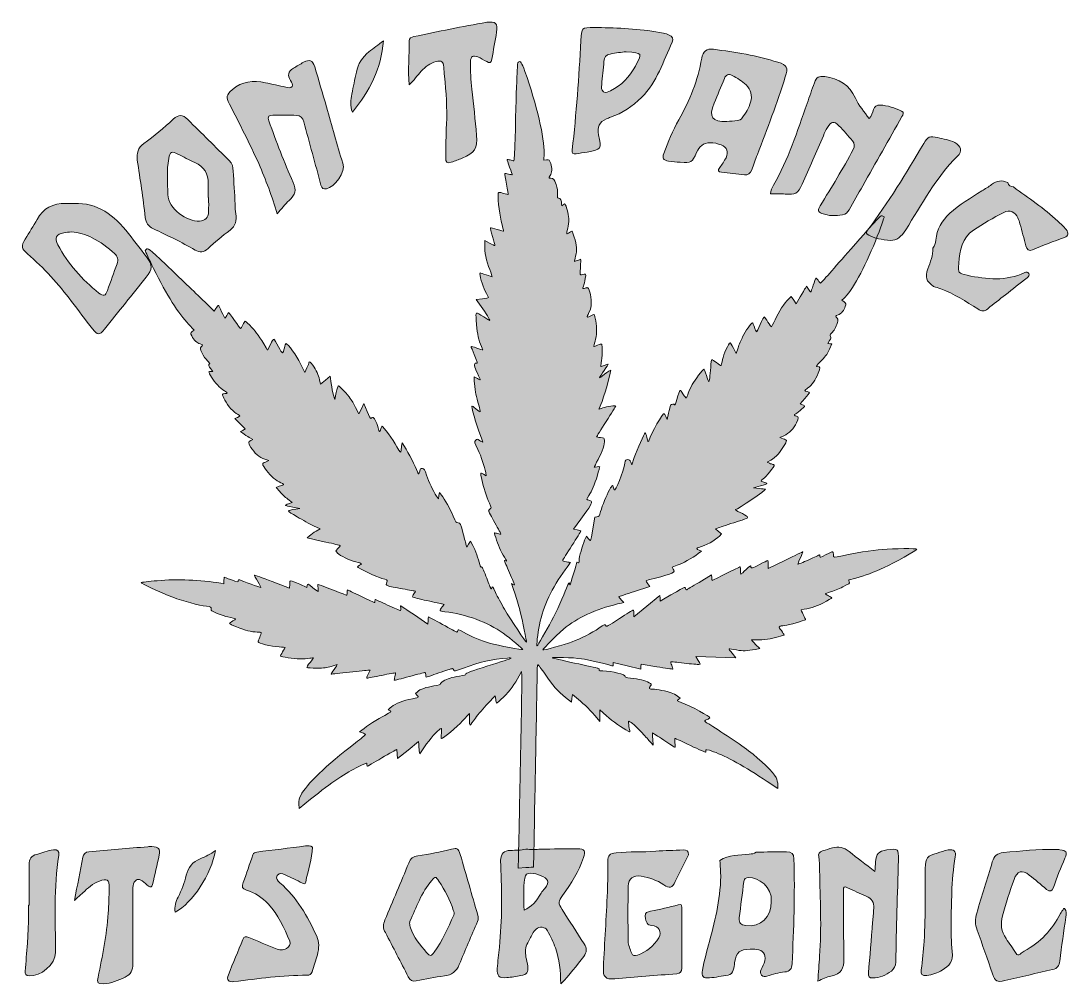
# Model space of a CAD drawing. Extents: x 639 to 1361, y -1331 to -668.
import ezdxf

# ---------------------------------------------------------------- set-up
doc = ezdxf.new("R2010")
doc.units = 0
doc.header["$MEASUREMENT"] = 0
doc.layers.add('katman 1', color=7, linetype='Continuous')

# ---------------------------------------------------------------- blocks, each defined once
blk = doc.blocks.new('block 3')
at = {"layer": 'katman 1', "true_color": 0x418a01}
h = blk.add_hatch(color=76, dxfattribs=at)
h.dxf.hatch_style = 2
edge = h.paths.add_edge_path()
edge.add_spline(control_points=[(981.44, -696.54), (980.73, -696.98), (980.4, -706.12), (979.3, -749.57), (979.03, -760.02), (978.76, -764.51), (978.32, -764.51), (977.99, -764.51), (976.84, -764.29), (975.86, -763.96), (974.82, -763.69), (973.89, -763.52), (973.78, -763.63), (973.67, -763.74), (974.49, -766.09), (975.53, -768.89), (976.62, -771.68), (977.44, -774.03), (977.33, -774.14), (977.23, -774.19), (976.08, -774.03), (974.82, -773.7), (973.5, -773.37), (972.41, -773.21), (972.3, -773.32), (972.19, -773.43), (972.63, -776.71), (973.34, -780.65), (974.05, -784.54), (974.6, -787.82), (974.54, -787.82), (974.49, -787.87), (973.01, -787.49), (971.26, -786.94), (968.47, -786.07), (968.03, -786.07), (967.76, -786.78), (967.05, -788.64), (968.2, -799.48), (969.78, -805.99), (970.66, -809.71), (971.42, -812.83), (971.42, -812.94), (971.42, -813.05), (969.45, -812.5), (966.99, -811.79), (964.53, -811.02), (962.45, -810.53), (962.29, -810.64), (962.18, -810.8), (962.83, -813.54), (963.82, -816.72), (964.8, -819.89), (965.46, -822.63), (965.3, -822.79), (965.13, -822.95), (963.54, -822.24), (961.79, -821.2), (961.79, -821.2), (958.56, -819.34), (958.56, -819.34), (958.56, -819.34), (958.4, -822.68), (958.4, -822.68), (958.18, -826.95), (959.55, -833.57), (961.85, -839.48), (962.83, -842.05), (963.54, -844.24), (963.43, -844.35), (963.38, -844.46), (961.52, -843.86), (959.38, -843.04), (957.25, -842.22), (955.39, -841.67), (955.23, -841.78), (954.62, -842.44), (956.87, -850.59), (958.73, -854.26), (959.82, -856.5), (960.81, -858.53), (960.92, -858.69), (960.97, -858.85), (959.11, -859.24), (956.76, -859.51), (956.76, -859.51), (952.43, -860), (952.43, -860), (952.43, -860), (955.83, -864.76), (955.83, -864.76), (959.11, -869.25), (962.29, -874.5), (961.79, -874.5), (961.68, -874.5), (959.82, -873.36), (957.69, -871.99), (951.72, -868.21), (952.11, -868.05), (952.54, -874.29), (953.09, -882.44), (953.8, -886.33), (955.5, -890.76), (956.37, -892.95), (957.03, -894.75), (956.98, -894.75), (956.87, -894.75), (955.06, -894.15), (952.93, -893.44), (950.74, -892.67), (948.99, -892.29), (948.99, -892.51), (948.99, -892.73), (949.97, -895.19), (951.18, -897.98), (953.69, -903.73), (953.69, -903.95), (952.43, -903.84), (950.68, -903.73), (951.07, -906.3), (953.37, -910.84), (954.57, -913.25), (955.44, -915.28), (955.34, -915.38), (955.23, -915.49), (954.3, -915.11), (953.31, -914.51), (952.27, -913.85), (951.34, -913.36), (951.12, -913.36), (950.74, -913.36), (951.56, -921.62), (952.33, -925.34), (952.65, -926.99), (953.53, -930.27), (954.24, -932.73), (954.9, -935.14), (955.39, -937.22), (955.28, -937.33), (955.17, -937.49), (953.8, -936.56), (952.27, -935.25), (950.79, -933.99), (949.53, -933.23), (949.53, -933.61), (949.53, -935.85), (954.08, -950.9), (956.32, -956.15), (956.81, -957.3), (957.09, -958.23), (956.98, -958.23), (956.81, -958.23), (955.88, -957.74), (954.84, -957.14), (953.04, -956.05), (952.98, -956.05), (952.05, -957.03), (951.23, -958.02), (951.29, -958.34), (953.64, -963.32), (956.05, -968.41), (958.29, -974.87), (959.06, -979.25), (959.06, -979.25), (959.44, -981.38), (959.44, -981.38), (959.44, -981.38), (957.52, -980.23), (957.52, -980.23), (955.28, -978.87), (955.28, -978.81), (956.37, -984.06), (957.47, -989.15), (959.6, -995.78), (961.57, -1000.21), (963.11, -1003.55), (963.11, -1003.66), (962.07, -1004.2), (961.52, -1004.53), (961.03, -1005.13), (961.03, -1005.57), (961.03, -1005.95), (963, -1009.68), (965.4, -1013.84), (967.76, -1017.99), (969.67, -1021.5), (969.56, -1021.61), (969.45, -1021.72), (968.41, -1021.55), (967.27, -1021.22), (966.12, -1020.89), (965.13, -1020.73), (965.08, -1020.79), (964.97, -1020.84), (965.68, -1023.14), (966.55, -1025.82), (968.03, -1030.25), (970.49, -1035.34), (972.85, -1039.01), (973.67, -1040.21), (973.67, -1040.32), (972.85, -1039.99), (972.35, -1039.83), (971.97, -1039.78), (971.97, -1039.94), (971.97, -1040.05), (973.56, -1043.82), (975.53, -1048.26), (977.5, -1052.74), (978.98, -1056.47), (978.81, -1056.63), (978.7, -1056.79), (978.21, -1056.58), (977.72, -1056.19), (977.28, -1055.81), (976.9, -1055.59), (976.9, -1055.7), (976.9, -1055.81), (977.88, -1058.76), (979.03, -1062.27), (980.24, -1065.71), (981.82, -1071.02), (982.59, -1074.03), (984.45, -1081.37), (987.4, -1095.65), (987.13, -1095.92), (986.8, -1096.31), (976.4, -1080.76), (972.03, -1073.32), (969.89, -1069.66), (967.1, -1064.46), (965.84, -1061.83), (963.82, -1057.62), (963.49, -1057.18), (963.22, -1058.38), (962.83, -1059.64), (962.78, -1059.7), (962.39, -1058.66), (962.18, -1058.05), (960.75, -1054.39), (959.22, -1050.5), (957.52, -1046.01), (956.37, -1043.72), (956.1, -1044.21), (955.77, -1044.65), (955.44, -1044.04), (955.06, -1042.46), (954.08, -1038.74), (951.83, -1032.72), (950.14, -1029.38), (950.14, -1029.38), (948.55, -1026.37), (948.55, -1026.37), (948.55, -1026.37), (947.29, -1028.5), (947.29, -1028.5), (947.29, -1028.5), (946.03, -1030.64), (946.03, -1030.64), (946.03, -1030.64), (945.43, -1028.5), (945.43, -1028.5), (945.1, -1027.3), (944.12, -1023.63), (943.24, -1020.24), (941.76, -1014.33), (941.65, -1014.11), (940.12, -1013.94), (938.7, -1013.78), (938.37, -1013.34), (936.67, -1009.24), (934.76, -1004.53), (930.82, -997.47), (928.57, -994.68), (928.57, -994.68), (927.26, -993.04), (927.26, -993.04), (927.26, -993.04), (926.88, -995.12), (926.88, -995.12), (926.88, -995.12), (926.5, -997.25), (926.5, -997.25), (926.5, -997.25), (925.24, -995.39), (925.24, -995.39), (922.94, -992), (919.82, -985.54), (918.34, -981.05), (917.03, -977.11), (916.7, -976.57), (915.44, -976.4), (914.18, -976.24), (913.96, -976.46), (913.63, -978.15), (913.31, -980.02), (912.32, -980.95), (912.32, -979.41), (912.32, -978.32), (907.23, -968.25), (904.22, -963.21), (904.22, -963.21), (901.49, -958.67), (901.49, -958.67), (901.49, -958.67), (901.16, -961.03), (901.16, -961.03), (900.99, -962.34), (900.77, -964.04), (900.72, -964.8), (900.56, -965.9), (900.06, -965.29), (897.93, -961.46), (895.14, -956.48), (888.52, -947.29), (887.69, -947.29), (887.42, -947.29), (887.04, -948.17), (886.82, -949.2), (886.33, -951.83), (885.78, -951.61), (884.96, -948.49), (883.65, -943.79), (882.33, -941.27), (881.18, -941.27), (880.58, -941.27), (880.03, -941.54), (879.92, -941.93), (879.81, -942.25), (878.67, -940.12), (877.46, -937.17), (877.46, -937.17), (875.22, -931.75), (875.22, -931.75), (875.22, -931.75), (873.47, -935.25), (873.47, -935.25), (873.47, -935.25), (871.72, -938.75), (871.72, -938.75), (871.72, -938.75), (869.42, -934.37), (869.42, -934.37), (868.21, -932.02), (866.57, -929.18), (865.8, -928.14), (864.22, -925.84), (858.14, -919.38), (857.6, -919.38), (857.38, -919.38), (856.72, -921.51), (856.17, -924.14), (856.17, -924.14), (855.19, -928.96), (855.19, -928.96), (855.19, -928.96), (854.26, -925.95), (854.26, -925.95), (853.77, -924.3), (853.05, -920.69), (852.67, -917.9), (852.67, -917.9), (851.96, -912.87), (851.96, -912.87), (851.96, -912.87), (848.62, -915.6), (848.62, -915.6), (848.62, -915.6), (845.28, -918.29), (845.28, -918.29), (845.28, -918.29), (844.63, -915.28), (844.63, -915.28), (843.86, -911.99), (842.44, -908.87), (839.97, -905.26), (838.5, -903.13), (837.35, -902.31), (837.35, -903.45), (837.35, -903.73), (836.69, -905.32), (835.92, -907.07), (835.92, -907.07), (834.45, -910.24), (834.45, -910.24), (834.45, -910.24), (831.55, -904.28), (831.55, -904.28), (828.87, -898.86), (822.79, -890.38), (821.53, -890.38), (821.31, -890.38), (820.82, -891.69), (820.44, -893.22), (819.4, -897.98), (819.18, -897.93), (816.33, -892.56), (814.91, -889.88), (813.54, -887.53), (813.27, -887.37), (812.99, -887.2), (811.85, -888.84), (810.75, -890.98), (810.75, -890.98), (808.78, -894.92), (808.78, -894.92), (808.78, -894.92), (807.85, -893.33), (807.85, -893.33), (803.14, -885.5), (801.23, -882.77), (797.89, -879.21), (795.76, -876.91), (793.79, -875.05), (793.51, -875.05), (793.24, -875.05), (792.47, -876.15), (791.82, -877.51), (791.16, -878.88), (790.45, -879.98), (790.28, -879.98), (790.07, -879.98), (788.2, -877.51), (786.12, -874.5), (784.05, -871.5), (782.18, -869.03), (782.02, -869.03), (781.86, -869.03), (781.31, -869.91), (780.82, -870.95), (780.32, -871.99), (779.72, -872.86), (779.5, -872.86), (779.23, -872.86), (778.24, -870.89), (777.2, -868.49), (776.22, -866.08), (775.18, -864.11), (774.96, -864.11), (774.74, -864.11), (773.98, -865.04), (773.32, -866.13), (773.32, -866.13), (772.17, -868.1), (772.17, -868.1), (772.17, -868.1), (766.86, -862.9), (766.86, -862.9), (763.96, -860.06), (753.73, -850.26), (744.21, -841.18), (728.61, -826.35), (726.75, -824.71), (725.71, -825.25), (725.11, -825.58), (724.61, -826.13), (724.61, -826.51), (724.61, -826.89), (727.19, -832.37), (730.31, -838.66), (739.5, -857.1), (747.54, -869.91), (754.49, -877.08), (754.49, -877.08), (758.38, -881.07), (758.38, -881.07), (758.38, -881.07), (757.01, -882.06), (757.01, -882.06), (755.64, -883.1), (755.64, -883.1), (756.63, -885.12), (757.94, -887.86), (760.35, -890.21), (762.37, -890.65), (764.29, -891.09), (764.34, -891.31), (763.09, -892.67), (762.26, -893.6), (762.26, -893.88), (763.8, -897), (764.62, -898.8), (766.26, -901.16), (767.41, -902.2), (768.5, -903.18), (769.21, -904.17), (768.94, -904.33), (768.01, -904.88), (768.34, -906.08), (769.82, -907.83), (769.82, -907.83), (771.24, -909.53), (771.24, -909.53), (771.24, -909.53), (769.82, -909.53), (769.82, -909.53), (769.05, -909.53), (768.39, -909.69), (768.39, -909.91), (768.39, -910.08), (769.21, -911.77), (770.25, -913.63), (772.22, -917.08), (776.06, -921.08), (779.17, -922.94), (781.42, -924.25), (781.47, -924.85), (779.34, -924.85), (778.46, -924.85), (777.7, -925.13), (777.7, -925.4), (777.7, -925.73), (778.46, -927.48), (779.39, -929.34), (781.31, -933.17), (785.74, -938.1), (788.09, -939.08), (790.17, -939.96), (790.17, -940.34), (788.04, -941.32), (788.04, -941.32), (786.4, -942.09), (786.4, -942.09), (786.4, -942.09), (790.01, -945.59), (790.01, -945.59), (791.98, -947.51), (793.57, -949.15), (793.46, -949.2), (793.35, -949.26), (792.58, -949.7), (791.71, -950.14), (791.71, -950.14), (790.12, -950.96), (790.12, -950.96), (790.12, -950.96), (792.8, -952.82), (792.8, -952.82), (794.22, -953.86), (796.19, -955.06), (797.07, -955.61), (797.07, -955.61), (798.77, -956.48), (798.77, -956.48), (798.77, -956.48), (797.29, -957.19), (797.29, -957.19), (795.37, -958.02), (795.37, -958.4), (797.4, -961.85), (799.48, -965.51), (803.36, -968.91), (806.87, -970.06), (806.87, -970.06), (809.71, -970.99), (809.71, -970.99), (809.71, -970.99), (807.36, -971.97), (807.36, -971.97), (804.73, -973.12), (804.68, -972.79), (808.18, -977.83), (810.86, -981.6), (814.97, -985.16), (817.92, -986.2), (819.67, -986.86), (820.55, -987.79), (819.34, -987.79), (819.07, -987.79), (817.97, -988.17), (816.88, -988.61), (816.88, -988.61), (814.86, -989.48), (814.86, -989.48), (814.86, -989.48), (817.21, -992.27), (817.21, -992.27), (818.52, -993.86), (820.98, -996.16), (822.68, -997.42), (822.68, -997.42), (825.8, -999.72), (825.8, -999.72), (825.8, -999.72), (823.34, -1000.65), (823.34, -1000.65), (821.97, -1001.14), (820.98, -1001.69), (821.09, -1001.8), (821.2, -1001.91), (823.5, -1002.45), (826.18, -1003.05), (826.18, -1003.05), (831.05, -1004.04), (831.05, -1004.04), (831.05, -1004.04), (828.32, -1004.42), (828.32, -1004.42), (821.59, -1005.46), (821.53, -1005.19), (829.14, -1009.68), (832.86, -1011.87), (838, -1014.66), (840.52, -1015.86), (840.52, -1015.86), (845.17, -1017.99), (845.17, -1017.99), (845.17, -1017.99), (842.22, -1019.58), (842.22, -1019.58), (840.58, -1020.51), (838.55, -1021.88), (837.73, -1022.76), (837.73, -1022.76), (836.2, -1024.23), (836.2, -1024.23), (836.2, -1024.23), (846.76, -1026.59), (846.76, -1026.59), (852.56, -1027.85), (857.76, -1029.05), (858.36, -1029.21), (859.24, -1029.43), (859.13, -1029.71), (857.54, -1031.35), (857.54, -1031.35), (855.74, -1033.21), (855.74, -1033.21), (855.74, -1033.21), (857.1, -1034.63), (857.1, -1034.63), (858.8, -1036.55), (864.93, -1039.45), (869.69, -1040.71), (871.77, -1041.2), (873.47, -1041.8), (873.47, -1042.02), (873.47, -1042.18), (872.86, -1042.68), (872.1, -1043.06), (871.33, -1043.44), (870.73, -1043.93), (870.73, -1044.15), (870.73, -1044.92), (883.92, -1051.21), (887.59, -1052.14), (890.7, -1052.96), (891.47, -1053.35), (891.2, -1054), (890.27, -1056.3), (890.32, -1056.74), (891.8, -1057.29), (892.62, -1057.62), (897.16, -1058.49), (901.87, -1059.31), (906.58, -1060.08), (910.52, -1060.79), (910.62, -1060.9), (910.73, -1060.95), (910.24, -1061.83), (909.58, -1062.76), (908.93, -1063.74), (908.55, -1064.68), (908.82, -1064.95), (909.09, -1065.17), (913.53, -1066.26), (918.61, -1067.41), (923.76, -1068.51), (928.47, -1069.55), (929.18, -1069.71), (929.18, -1069.71), (930.44, -1069.98), (930.44, -1069.98), (930.44, -1069.98), (929.01, -1071.79), (929.01, -1071.79), (928.25, -1072.83), (927.64, -1073.87), (927.64, -1074.14), (927.64, -1074.42), (929.07, -1074.8), (930.82, -1075.02), (945.43, -1076.71), (960.64, -1082.3), (971.15, -1089.85), (976.19, -1093.46), (984.56, -1100.47), (984.56, -1101.07), (984.56, -1101.56), (967.7, -1098.33), (961.74, -1096.69), (956.54, -1095.27), (948.93, -1092.09), (943.79, -1089.14), (940.34, -1087.17), (939.96, -1087.06), (939.79, -1087.99), (939.68, -1088.54), (939.46, -1089.03), (939.25, -1089.03), (939.03, -1089.03), (934.59, -1086.67), (929.34, -1083.83), (924.09, -1080.98), (919.71, -1078.63), (919.65, -1078.63), (919.54, -1078.63), (919.44, -1079.72), (919.33, -1081.09), (919.33, -1081.09), (919.16, -1083.61), (919.16, -1083.61), (919.16, -1083.61), (909.97, -1077.26), (909.97, -1077.26), (904.88, -1073.81), (900.61, -1070.97), (900.45, -1070.97), (900.34, -1070.97), (900.34, -1071.73), (900.56, -1072.61), (900.77, -1073.65), (900.72, -1074.25), (900.34, -1074.25), (900.01, -1074.25), (896.01, -1072.5), (891.47, -1070.42), (886.93, -1068.34), (883.1, -1066.59), (882.99, -1066.59), (882.88, -1066.59), (882.77, -1067.08), (882.77, -1067.68), (882.77, -1068.29), (882.66, -1068.78), (882.55, -1068.78), (882.39, -1068.78), (878.17, -1066.81), (873.14, -1064.4), (868.1, -1061.99), (863.94, -1060.02), (863.83, -1060.02), (863.73, -1060.02), (863.62, -1060.9), (863.62, -1061.99), (863.62, -1063.36), (863.4, -1063.91), (862.96, -1063.69), (858.36, -1061.83), (843.86, -1056.19), (843.59, -1056.19), (843.42, -1056.19), (843.42, -1057.29), (843.59, -1058.66), (843.81, -1060.02), (843.81, -1061.12), (843.64, -1061.12), (843.42, -1061.12), (841.67, -1059.86), (839.81, -1058.38), (836.47, -1055.7), (836.31, -1055.65), (836.14, -1056.9), (836.14, -1056.9), (835.98, -1058.27), (835.98, -1058.27), (835.98, -1058.27), (831.16, -1056.14), (831.16, -1056.14), (823.83, -1052.96), (824.32, -1052.96), (824.1, -1056.08), (824.1, -1056.08), (823.94, -1058.76), (823.94, -1058.76), (823.94, -1058.76), (811.96, -1054.22), (811.96, -1054.22), (805.33, -1051.71), (799.86, -1049.74), (799.75, -1049.79), (799.7, -1049.9), (800.74, -1051.87), (802.05, -1054.17), (803.36, -1056.47), (804.35, -1058.38), (804.24, -1058.38), (804.02, -1058.38), (791.21, -1053.84), (789.63, -1053.18), (788.92, -1052.91), (788.64, -1053.07), (788.64, -1053.68), (788.64, -1054.82), (788.53, -1054.82), (783.44, -1052.91), (781.04, -1052.03), (779.01, -1051.27), (778.96, -1051.27), (778.85, -1051.27), (778.79, -1052.25), (778.79, -1053.51), (778.79, -1053.51), (778.79, -1055.75), (778.79, -1055.75), (778.79, -1055.75), (776.71, -1055.43), (776.71, -1055.43), (762.32, -1053.13), (746.72, -1052.47), (732.82, -1053.68), (726.97, -1054.22), (721.99, -1054.77), (721.71, -1054.93), (721.06, -1055.32), (735.67, -1062.16), (743.55, -1065.11), (750.88, -1067.85), (761.5, -1070.69), (766.7, -1071.3), (769.87, -1071.63), (770.04, -1071.73), (769.93, -1073.05), (769.76, -1074.36), (770.15, -1074.58), (774.19, -1076.22), (776.66, -1077.15), (780, -1078.25), (781.58, -1078.63), (787.71, -1080.05), (787.55, -1079.89), (784.92, -1081.37), (783.66, -1082.08), (782.62, -1082.84), (782.62, -1083.06), (782.62, -1083.66), (791.54, -1087.33), (795.26, -1088.21), (797.18, -1088.64), (800.08, -1089.03), (801.67, -1089.03), (803.2, -1089.03), (804.51, -1089.25), (804.51, -1089.52), (804.51, -1089.79), (804.02, -1091.16), (803.42, -1092.58), (802.82, -1094.01), (802.32, -1095.43), (802.32, -1095.87), (802.32, -1096.74), (811.24, -1098.88), (816.83, -1099.26), (819.07, -1099.43), (820.93, -1099.64), (820.93, -1099.75), (820.93, -1099.86), (820.16, -1101.18), (819.23, -1102.71), (818.3, -1104.24), (817.59, -1105.61), (817.7, -1105.66), (817.81, -1105.77), (820.22, -1106.27), (823.06, -1106.76), (828.76, -1107.74), (834.06, -1107.85), (837.89, -1107.09), (839.26, -1106.87), (840.41, -1106.7), (840.47, -1106.76), (840.52, -1106.81), (839.43, -1108.29), (838.06, -1109.99), (836.69, -1111.74), (835.76, -1113.33), (835.92, -1113.49), (836.14, -1113.71), (839.15, -1113.87), (842.71, -1113.87), (847.8, -1113.87), (849.83, -1113.6), (852.67, -1112.67), (854.64, -1112.01), (856.45, -1111.47), (856.67, -1111.47), (856.94, -1111.47), (855.95, -1112.94), (854.59, -1114.75), (853.22, -1116.55), (852.4, -1118.03), (852.78, -1118.03), (853.16, -1118.03), (858.8, -1117.43), (865.26, -1116.66), (871.72, -1115.9), (877.57, -1115.3), (878.28, -1115.3), (878.28, -1115.3), (879.49, -1115.3), (879.49, -1115.3), (879.49, -1115.3), (878.12, -1118.03), (878.12, -1118.03), (877.08, -1120.11), (876.91, -1120.77), (877.52, -1120.77), (877.95, -1120.77), (882.44, -1119.89), (887.48, -1118.85), (892.51, -1117.81), (896.72, -1117.05), (896.89, -1117.21), (897.05, -1117.32), (896.89, -1118.47), (896.56, -1119.78), (896.23, -1121.04), (896.01, -1122.19), (896.12, -1122.25), (896.18, -1122.3), (900.83, -1121.15), (906.47, -1119.67), (912.05, -1118.14), (916.92, -1116.94), (917.25, -1116.94), (917.52, -1116.94), (917.79, -1117.65), (917.79, -1118.58), (917.79, -1119.46), (917.85, -1120.22), (917.96, -1120.22), (918.07, -1120.22), (922.01, -1118.85), (926.77, -1117.21), (931.48, -1115.57), (935.69, -1114.2), (936.13, -1114.2), (936.51, -1114.2), (936.95, -1114.64), (937.06, -1115.24), (937.22, -1116.17), (937.77, -1116.06), (943.79, -1113.82), (954.13, -1109.93), (964.09, -1107.63), (974.05, -1106.92), (975.64, -1106.81), (976.79, -1106.87), (976.51, -1107.09), (976.29, -1107.31), (969.13, -1109.66), (960.64, -1112.34), (949.32, -1115.9), (945.21, -1117.43), (945.32, -1117.98), (945.38, -1118.58), (944.28, -1118.96), (941.05, -1119.4), (938.64, -1119.78), (935.69, -1120.39), (934.48, -1120.77), (931.26, -1121.75), (927.53, -1124.05), (927.81, -1124.82), (928.03, -1125.31), (926.66, -1125.69), (923.43, -1126.19), (918.07, -1126.95), (913.8, -1128.43), (911.99, -1130.13), (911.99, -1130.13), (910.68, -1131.39), (910.68, -1131.39), (910.68, -1131.39), (911.83, -1132.64), (911.83, -1132.64), (913.25, -1134.07), (913.63, -1133.9), (906.19, -1135.54), (900.45, -1136.8), (895.25, -1139.1), (893.22, -1141.24), (893.22, -1141.24), (891.96, -1142.55), (891.96, -1142.55), (891.96, -1142.55), (893.22, -1143.21), (893.22, -1143.21), (894.37, -1143.86), (894.15, -1144.03), (889.56, -1146.43), (884.85, -1148.84), (877.19, -1153.77), (873.79, -1156.5), (873.79, -1156.5), (872.15, -1157.82), (872.15, -1157.82), (872.15, -1157.82), (874.18, -1158.47), (874.18, -1158.47), (875.27, -1158.86), (876.2, -1159.35), (876.2, -1159.62), (876.2, -1159.9), (873.19, -1162.41), (869.47, -1165.26), (848.73, -1181.24), (835.71, -1193.72), (831.66, -1201.6), (830.45, -1203.84), (830.23, -1204.99), (830.34, -1207.45), (830.34, -1207.45), (830.51, -1210.52), (830.51, -1210.52), (830.51, -1210.52), (838.44, -1204.17), (838.44, -1204.17), (853.44, -1192.13), (862.52, -1186), (871.61, -1181.68), (874.34, -1180.36), (876.75, -1179.32), (876.97, -1179.32), (877.13, -1179.32), (877.3, -1179.82), (877.3, -1180.42), (877.3, -1181.02), (877.41, -1181.51), (877.52, -1181.51), (877.63, -1181.51), (882.11, -1178.94), (887.48, -1175.77), (892.84, -1172.59), (897.38, -1170.02), (897.6, -1170.02), (897.87, -1170.02), (898.09, -1171.39), (898.2, -1173.09), (898.2, -1173.09), (898.37, -1176.15), (898.37, -1176.15), (898.37, -1176.15), (905.59, -1170.35), (905.59, -1170.35), (905.59, -1170.35), (912.87, -1164.49), (912.87, -1164.49), (912.87, -1164.49), (912.92, -1166.57), (912.92, -1166.57), (912.92, -1167.72), (913.09, -1169.58), (913.31, -1170.79), (913.31, -1170.79), (913.69, -1172.87), (913.69, -1172.87), (913.69, -1172.87), (916.97, -1168.05), (916.97, -1168.05), (920.37, -1163.02), (925.95, -1156.72), (927.81, -1155.68), (928.85, -1155.14), (928.9, -1155.25), (928.57, -1158.75), (928.41, -1160.72), (928.41, -1162.36), (928.63, -1162.36), (929.78, -1162.36), (939.14, -1154.53), (943.19, -1150.21), (943.19, -1150.21), (947.89, -1145.18), (947.89, -1145.18), (947.89, -1145.18), (947.89, -1149.12), (947.89, -1149.12), (947.89, -1151.31), (948.06, -1153.06), (948.33, -1153.06), (948.55, -1153), (950.19, -1150.87), (952, -1148.3), (953.8, -1145.72), (957.63, -1141.24), (960.48, -1138.34), (960.48, -1138.34), (965.68, -1133.08), (965.68, -1133.08), (965.68, -1133.08), (965.95, -1135.38), (965.95, -1135.38), (966.17, -1136.69), (966.44, -1137.84), (966.55, -1138.01), (966.72, -1138.17), (968.85, -1136.26), (971.31, -1133.85), (975.75, -1129.47), (978.98, -1125.04), (982.15, -1119.18), (982.15, -1119.18), (983.74, -1116.17), (983.74, -1116.17), (983.74, -1116.17), (983.9, -1118.91), (983.9, -1118.91), (984.01, -1120.39), (983.85, -1134.78), (983.52, -1150.87), (983.19, -1166.96), (982.64, -1192.95), (982.37, -1208.6), (982.1, -1224.25), (981.71, -1240.34), (981.6, -1244.39), (981.6, -1244.39), (981.38, -1251.73), (981.38, -1251.73), (981.38, -1251.73), (986.69, -1251.29), (986.69, -1251.29), (989.59, -1251.12), (991.95, -1250.9), (992, -1250.85), (992.06, -1250.8), (992.38, -1234.1), (992.71, -1213.8), (993.1, -1193.5), (993.59, -1166.41), (993.86, -1153.6), (994.14, -1140.8), (994.41, -1126.08), (994.41, -1120.88), (994.41, -1115.3), (994.63, -1111.47), (994.96, -1111.47), (995.23, -1111.47), (997.47, -1114.42), (999.94, -1118.09), (1005.24, -1125.91), (1008.58, -1129.69), (1014.11, -1134.07), (1014.11, -1134.07), (1018.21, -1137.35), (1018.21, -1137.35), (1018.21, -1137.35), (1018.49, -1134.72), (1018.49, -1134.72), (1018.49, -1134.72), (1018.76, -1132.1), (1018.76, -1132.1), (1018.76, -1132.1), (1022.87, -1135.38), (1022.87, -1135.38), (1026.97, -1138.72), (1031.84, -1143.59), (1035.62, -1148.13), (1035.62, -1148.13), (1037.64, -1150.59), (1037.64, -1150.59), (1037.64, -1150.59), (1037.64, -1146.6), (1037.64, -1146.6), (1037.64, -1146.6), (1037.64, -1142.6), (1037.64, -1142.6), (1037.64, -1142.6), (1042.29, -1146.76), (1042.29, -1146.76), (1046.4, -1150.37), (1053.18, -1155.25), (1057.29, -1157.38), (1058.49, -1158.04), (1058.55, -1158.04), (1058.27, -1156.83), (1058.11, -1156.12), (1057.78, -1154.31), (1057.56, -1152.84), (1057.23, -1150.32), (1057.23, -1150.21), (1058.33, -1150.81), (1060.3, -1151.85), (1064.4, -1155.63), (1067.96, -1159.73), (1069.88, -1161.92), (1072.12, -1164.44), (1072.94, -1165.37), (1072.94, -1165.37), (1074.36, -1167.01), (1074.36, -1167.01), (1074.36, -1167.01), (1074.09, -1162.74), (1074.09, -1162.74), (1073.92, -1160.44), (1073.87, -1158.53), (1074.03, -1158.53), (1074.14, -1158.53), (1077.59, -1160.72), (1081.64, -1163.45), (1085.75, -1166.14), (1089.25, -1168.38), (1089.41, -1168.38), (1089.63, -1168.38), (1089.63, -1167.01), (1089.41, -1165.37), (1089.25, -1163.67), (1089.3, -1162.36), (1089.58, -1162.36), (1089.85, -1162.36), (1094.61, -1164.55), (1100.19, -1167.23), (1105.77, -1169.91), (1110.48, -1171.99), (1110.65, -1171.83), (1110.75, -1171.66), (1110.75, -1171.23), (1110.59, -1170.79), (1110.15, -1169.69), (1111.47, -1169.8), (1116.01, -1171.44), (1124.82, -1174.62), (1137.35, -1181.62), (1153, -1192.02), (1153, -1192.02), (1160.23, -1196.84), (1160.23, -1196.84), (1160.23, -1196.84), (1160.23, -1194.26), (1160.23, -1194.26), (1160.23, -1192.73), (1159.73, -1190.71), (1159.02, -1189.23), (1157.27, -1185.56), (1148.52, -1177.08), (1139.98, -1170.73), (1133.47, -1165.86), (1116.67, -1154.59), (1111.69, -1151.69), (1110.7, -1151.09), (1109.88, -1150.48), (1109.88, -1150.27), (1109.88, -1150.05), (1110.65, -1149.61), (1111.52, -1149.23), (1112.45, -1148.84), (1113.33, -1148.35), (1113.44, -1148.13), (1113.93, -1147.31), (1100.3, -1139.92), (1093.79, -1137.46), (1090.67, -1136.26), (1090.62, -1136.26), (1091.77, -1135.43), (1091.77, -1135.43), (1092.97, -1134.56), (1092.97, -1134.56), (1092.97, -1134.56), (1091.16, -1133.14), (1091.16, -1133.14), (1090.12, -1132.37), (1088.21, -1131.33), (1086.84, -1130.89), (1083.78, -1129.74), (1076.83, -1128.43), (1074.2, -1128.43), (1071.74, -1128.43), (1071.13, -1127.61), (1072.45, -1126.19), (1073.32, -1125.26), (1073.32, -1124.98), (1072.67, -1124.54), (1070.04, -1122.74), (1066.54, -1121.7), (1061.06, -1121.1), (1057.73, -1120.77), (1055.15, -1120.28), (1055.21, -1119.95), (1055.54, -1118.31), (1046.34, -1115.84), (1039.78, -1115.84), (1037.53, -1115.84), (1037.04, -1115.68), (1037.31, -1115.02), (1037.48, -1114.48), (1037.2, -1114.09), (1036.38, -1113.93), (1035.73, -1113.76), (1028.39, -1112.18), (1020.13, -1110.37), (1011.87, -1108.51), (1005.03, -1106.92), (1004.86, -1106.81), (1004.26, -1106.16), (1019.8, -1106.65), (1025, -1107.42), (1029.98, -1108.13), (1043.17, -1111.25), (1046.01, -1112.34), (1046.73, -1112.61), (1046.95, -1112.4), (1046.95, -1111.36), (1046.95, -1111.36), (1046.95, -1109.99), (1046.95, -1109.99), (1046.95, -1109.99), (1056.41, -1112.29), (1056.41, -1112.29), (1056.41, -1112.29), (1065.83, -1114.53), (1065.83, -1114.53), (1065.83, -1114.53), (1065.99, -1112.83), (1065.99, -1112.83), (1065.99, -1112.83), (1066.15, -1111.08), (1066.15, -1111.08), (1066.15, -1111.08), (1076.88, -1112.94), (1076.88, -1112.94), (1082.79, -1113.93), (1087.72, -1114.64), (1087.88, -1114.53), (1087.99, -1114.37), (1087.72, -1113.22), (1087.22, -1111.96), (1086.73, -1110.7), (1086.35, -1109.6), (1086.46, -1109.55), (1086.57, -1109.44), (1090.67, -1109.88), (1095.65, -1110.43), (1100.63, -1111.03), (1105.23, -1111.41), (1105.88, -1111.36), (1107.09, -1111.19), (1107.09, -1111.19), (1105.45, -1108.56), (1105.45, -1108.56), (1103.8, -1105.94), (1103.8, -1105.94), (1103.8, -1105.94), (1117.65, -1106.32), (1117.65, -1106.32), (1117.65, -1106.32), (1131.44, -1106.7), (1131.44, -1106.7), (1131.44, -1106.7), (1128.81, -1103.64), (1128.81, -1103.64), (1127.34, -1101.89), (1126.35, -1100.52), (1126.63, -1100.52), (1126.9, -1100.52), (1129.2, -1100.9), (1131.77, -1101.4), (1136.37, -1102.22), (1138.94, -1102.11), (1144.85, -1100.96), (1144.85, -1100.96), (1147.75, -1100.41), (1147.75, -1100.41), (1147.75, -1100.41), (1144.96, -1097.56), (1144.96, -1097.56), (1143.43, -1096.03), (1142.17, -1094.61), (1142.17, -1094.45), (1142.17, -1094.28), (1143.7, -1094.28), (1145.61, -1094.39), (1147.53, -1094.5), (1150.92, -1094.34), (1153.17, -1094.01), (1157.38, -1093.35), (1164.6, -1091.38), (1164.6, -1090.89), (1164.6, -1090.72), (1163.73, -1089.47), (1162.69, -1088.04), (1160.45, -1085.14), (1160.61, -1084.92), (1165.15, -1084.49), (1167.56, -1084.27), (1178.56, -1081.15), (1179.27, -1080.55), (1179.38, -1080.44), (1178.67, -1078.9), (1177.79, -1077.04), (1176.86, -1075.18), (1176.15, -1073.7), (1176.21, -1073.7), (1182.23, -1072.88), (1185.78, -1071.79), (1191.31, -1069.05), (1194.65, -1067.3), (1197.44, -1065.77), (1197.44, -1065.55), (1197.44, -1065.28), (1196.45, -1064.68), (1195.25, -1064.13), (1194.05, -1063.58), (1193.06, -1062.98), (1193.06, -1062.76), (1193.06, -1062.54), (1194.59, -1061.94), (1196.51, -1061.45), (1198.37, -1060.9), (1202.15, -1059.37), (1204.94, -1058), (1209.48, -1055.75), (1209.92, -1055.43), (1209.42, -1054.44), (1209.1, -1053.84), (1208.93, -1053.29), (1209.04, -1053.24), (1209.15, -1053.18), (1211.29, -1052.58), (1213.86, -1051.87), (1220.1, -1050.28), (1226.61, -1047.87), (1233.56, -1044.59), (1240.07, -1041.58), (1256, -1032.61), (1256, -1032), (1256, -1031.4), (1239.96, -1031.51), (1232.19, -1032.11), (1225.19, -1032.72), (1212.22, -1034.8), (1204.72, -1036.55), (1198.53, -1037.97), (1198.53, -1037.97), (1198.53, -1035.67), (1198.53, -1034.63), (1198.26, -1033.76), (1197.99, -1033.76), (1197.66, -1033.76), (1195.69, -1034.63), (1193.61, -1035.67), (1189.29, -1037.86), (1189.23, -1037.86), (1189.23, -1036.77), (1189.23, -1036.33), (1189.12, -1035.94), (1188.96, -1035.94), (1188.85, -1035.94), (1185.45, -1037.42), (1181.51, -1039.28), (1177.57, -1041.09), (1174.24, -1042.46), (1174.13, -1042.35), (1173.96, -1042.24), (1174.73, -1040.21), (1175.77, -1037.91), (1176.81, -1035.62), (1177.57, -1033.76), (1177.46, -1033.76), (1177.41, -1033.76), (1171.99, -1036.33), (1165.48, -1039.45), (1165.48, -1039.45), (1153.66, -1045.19), (1153.66, -1045.19), (1153.66, -1045.19), (1153.66, -1042.46), (1153.66, -1042.46), (1153.66, -1040.98), (1153.5, -1039.78), (1153.28, -1039.78), (1153, -1039.78), (1150.54, -1041.03), (1147.69, -1042.51), (1142.6, -1045.25), (1141.62, -1045.41), (1141.62, -1043.72), (1141.62, -1043.11), (1140.53, -1043.93), (1138.45, -1045.96), (1136.69, -1047.66), (1135.11, -1049.08), (1134.89, -1049.08), (1134.67, -1049.08), (1134.51, -1047.98), (1134.51, -1046.62), (1134.51, -1045.25), (1134.4, -1044.15), (1134.23, -1044.15), (1134.07, -1044.15), (1129.74, -1046.23), (1124.66, -1048.8), (1119.57, -1051.38), (1115.24, -1053.46), (1115.13, -1053.46), (1114.97, -1053.46), (1114.8, -1052.64), (1114.7, -1051.6), (1114.7, -1051.6), (1114.53, -1049.68), (1114.53, -1049.68), (1114.53, -1049.68), (1106.05, -1054.82), (1106.05, -1054.82), (1101.4, -1057.67), (1097.4, -1059.97), (1097.24, -1060.02), (1097.02, -1060.02), (1096.75, -1059.53), (1096.58, -1058.93), (1096.25, -1057.72), (1097.07, -1057.34), (1081.59, -1066.43), (1081.59, -1066.43), (1079.29, -1067.74), (1079.29, -1067.74), (1079.29, -1067.74), (1079.12, -1065.82), (1079.12, -1065.82), (1079.12, -1065.82), (1078.96, -1063.91), (1078.96, -1063.91), (1078.96, -1063.91), (1070.09, -1071.24), (1070.09, -1071.24), (1070.09, -1071.24), (1061.17, -1078.63), (1061.17, -1078.63), (1061.17, -1078.63), (1061.17, -1076.5), (1061.17, -1076.5), (1061.17, -1075.29), (1060.95, -1074.14), (1060.63, -1073.98), (1060.35, -1073.81), (1056.08, -1076.39), (1051.16, -1079.67), (1042.95, -1085.14), (1042.13, -1085.58), (1041.69, -1084.6), (1041.25, -1083.61), (1040.93, -1083.72), (1037.09, -1086.35), (1032.17, -1089.68), (1024.07, -1093.84), (1018.6, -1095.81), (1013.07, -1097.78), (998.73, -1101.78), (998.4, -1101.4), (997.97, -1100.96), (1010.66, -1088.48), (1014.55, -1085.53), (1024.45, -1078.03), (1037.37, -1072.45), (1052.64, -1069.05), (1052.64, -1069.05), (1054.22, -1068.72), (1054.22, -1068.72), (1054.22, -1068.72), (1052.47, -1066.92), (1052.47, -1066.92), (1051.54, -1065.99), (1050.78, -1065), (1050.78, -1064.78), (1050.78, -1064.62), (1055.59, -1062.92), (1061.45, -1061.01), (1061.45, -1061.01), (1072.06, -1057.62), (1072.06, -1057.62), (1072.06, -1057.62), (1070.7, -1055.75), (1070.7, -1055.75), (1069.93, -1054.77), (1069.38, -1053.84), (1069.55, -1053.68), (1069.66, -1053.57), (1072.17, -1052.8), (1075.18, -1052.09), (1088.43, -1048.7), (1089.85, -1047.98), (1088.26, -1045.63), (1088.26, -1045.63), (1087.39, -1044.26), (1087.39, -1044.26), (1087.39, -1044.26), (1090.94, -1043.06), (1090.94, -1043.06), (1094.45, -1041.91), (1101.12, -1038.19), (1105.5, -1035.01), (1105.5, -1035.01), (1107.69, -1033.37), (1107.69, -1033.37), (1107.69, -1033.37), (1106.05, -1032.66), (1106.05, -1032.66), (1104.02, -1031.84), (1103.97, -1031.24), (1105.94, -1030.75), (1110.32, -1029.65), (1117.32, -1025.77), (1120.06, -1022.92), (1120.06, -1022.92), (1121.43, -1021.44), (1121.43, -1021.44), (1121.43, -1021.44), (1119.4, -1019.69), (1119.4, -1019.69), (1119.4, -1019.69), (1117.38, -1017.94), (1117.38, -1017.94), (1117.38, -1017.94), (1118.69, -1017.45), (1118.69, -1017.45), (1119.4, -1017.17), (1124.49, -1015.48), (1129.96, -1013.73), (1139.65, -1010.66), (1139.92, -1010.55), (1139.05, -1009.57), (1138.56, -1008.96), (1136.37, -1007.65), (1134.23, -1006.67), (1132.15, -1005.63), (1130.67, -1004.75), (1131, -1004.75), (1132.54, -1004.75), (1152.78, -991.01), (1151.69, -990.74), (1151.42, -990.69), (1149.5, -990.41), (1147.37, -990.19), (1147.37, -990.19), (1143.54, -989.81), (1143.54, -989.81), (1143.54, -989.81), (1148.3, -988.44), (1148.3, -988.44), (1150.92, -987.73), (1152.95, -986.91), (1152.78, -986.64), (1152.67, -986.42), (1151.69, -986.03), (1150.65, -985.82), (1148.35, -985.43), (1148.24, -984.83), (1150.1, -983.63), (1151.96, -982.37), (1158.15, -974.71), (1157.76, -974.05), (1157.54, -973.78), (1157.11, -973.56), (1156.78, -973.56), (1156.4, -973.5), (1155.41, -973.17), (1154.53, -972.85), (1154.53, -972.85), (1152.89, -972.13), (1152.89, -972.13), (1152.89, -972.13), (1155.41, -970.66), (1155.41, -970.66), (1156.78, -969.89), (1159.02, -967.98), (1160.39, -966.44), (1162.74, -963.82), (1166.25, -958.29), (1166.25, -957.19), (1166.25, -956.92), (1165.21, -956.32), (1163.95, -955.88), (1163.95, -955.88), (1161.59, -955.12), (1161.59, -955.12), (1161.59, -955.12), (1164.44, -953.86), (1164.44, -953.86), (1167.89, -952.38), (1171.28, -948.88), (1173.14, -944.94), (1174.78, -941.38), (1174.78, -940.83), (1173.09, -940.39), (1171.83, -940.07), (1171.12, -939.08), (1172.16, -939.08), (1172.65, -939.08), (1178.45, -934.21), (1178.72, -933.61), (1178.78, -933.39), (1178.12, -932.9), (1177.25, -932.51), (1177.25, -932.51), (1175.55, -931.86), (1175.55, -931.86), (1175.55, -931.86), (1178.83, -928.25), (1178.83, -928.25), (1180.64, -926.22), (1182.12, -924.41), (1182.12, -924.2), (1182.12, -924.03), (1181.41, -923.7), (1180.47, -923.48), (1179.6, -923.27), (1178.83, -922.94), (1178.83, -922.77), (1178.83, -922.55), (1179.82, -921.68), (1181.02, -920.86), (1183.7, -918.94), (1186.06, -915.66), (1188.14, -910.79), (1189.78, -906.9), (1189.67, -906.25), (1187.26, -906.25), (1186.33, -906.25), (1186.93, -905.42), (1190.27, -901.98), (1193.55, -898.69), (1194.76, -897), (1195.91, -894.21), (1195.91, -894.21), (1197.33, -890.65), (1197.33, -890.65), (1197.33, -890.65), (1196.07, -890.48), (1196.07, -890.48), (1196.07, -890.48), (1194.76, -890.32), (1194.76, -890.32), (1194.76, -890.32), (1195.91, -888.35), (1195.91, -888.35), (1196.84, -886.82), (1196.95, -886.22), (1196.45, -885.45), (1195.96, -884.68), (1196.13, -884.25), (1197.28, -883.21), (1198.81, -881.78), (1200.23, -879.16), (1201.27, -875.98), (1201.82, -874.18), (1201.82, -873.74), (1201.05, -872.92), (1199.85, -871.6), (1199.9, -871.44), (1201.82, -870.67), (1203.9, -869.8), (1205.92, -867.45), (1206.74, -864.87), (1207.4, -863.01), (1207.34, -862.79), (1205.92, -861.7), (1205.92, -861.7), (1204.44, -860.55), (1204.44, -860.55), (1204.44, -860.55), (1205.65, -859.46), (1205.65, -859.46), (1211.18, -854.53), (1220.1, -838.17), (1227.43, -819.78), (1231.04, -810.7), (1233.72, -803.31), (1233.45, -803.14), (1233.39, -803.03), (1232.79, -802.71), (1232.19, -802.38), (1231.15, -801.88), (1229.13, -804.02), (1210.57, -825.31), (1199.3, -838.22), (1189.89, -848.78), (1189.67, -848.78), (1189.45, -848.78), (1188.68, -847.91), (1187.92, -846.81), (1187.21, -845.77), (1186.49, -845.06), (1186.33, -845.34), (1186.22, -845.56), (1185.4, -847.8), (1184.63, -850.26), (1183.81, -852.78), (1183.05, -854.8), (1182.94, -854.8), (1182.77, -854.8), (1182.12, -853.93), (1181.35, -852.83), (1181.35, -852.83), (1180.04, -850.86), (1180.04, -850.86), (1180.04, -850.86), (1179.22, -852.12), (1179.22, -852.12), (1178.78, -852.83), (1177.19, -855.62), (1175.66, -858.25), (1175.66, -858.25), (1172.92, -863.12), (1172.92, -863.12), (1172.92, -863.12), (1171.17, -860.55), (1171.17, -860.55), (1171.17, -860.55), (1169.42, -857.98), (1169.42, -857.98), (1169.42, -857.98), (1167.5, -859.84), (1167.5, -859.84), (1164.77, -862.41), (1160.83, -868.54), (1158.31, -874.07), (1157.11, -876.69), (1156.01, -878.83), (1155.85, -878.88), (1155.68, -878.88), (1154.64, -877.41), (1153.44, -875.6), (1152.29, -873.79), (1151.14, -872.21), (1150.92, -872.04), (1150.7, -871.88), (1149.45, -874.23), (1148.13, -877.24), (1146.87, -880.25), (1145.61, -882.55), (1145.45, -882.33), (1145.23, -882.11), (1144.63, -880.58), (1144.08, -878.99), (1143.59, -877.46), (1142.93, -876.15), (1142.71, -876.15), (1141.84, -876.15), (1137.95, -881.73), (1135.98, -885.72), (1134.94, -887.8), (1133.58, -891.25), (1132.86, -893.33), (1132.86, -893.33), (1131.61, -897.11), (1131.61, -897.11), (1131.61, -897.11), (1129.64, -893.44), (1129.64, -893.44), (1128.54, -891.47), (1127.5, -889.83), (1127.34, -889.83), (1126.46, -889.83), (1122.85, -897.87), (1122.14, -901.43), (1121.7, -903.62), (1121.26, -905.48), (1121.15, -905.53), (1121.1, -905.59), (1119.68, -904.71), (1118.03, -903.51), (1116.45, -902.31), (1114.91, -901.32), (1114.75, -901.32), (1114.59, -901.32), (1114.26, -903.67), (1114.04, -906.52), (1113.6, -913.09), (1113.11, -916.64), (1112.67, -916.64), (1112.51, -916.64), (1111.74, -914.67), (1111.03, -912.27), (1110.32, -909.8), (1109.5, -907.94), (1109.28, -908), (1108.46, -908.33), (1103.15, -915.38), (1101.34, -918.61), (1100.3, -920.47), (1099.04, -923.21), (1098.55, -924.63), (1098.11, -926.11), (1097.51, -927.53), (1097.29, -927.75), (1097.07, -928.03), (1095.98, -926.82), (1094.94, -925.07), (1092.64, -921.46), (1092.97, -921.19), (1090.67, -928.9), (1090.01, -931.31), (1089.3, -932.95), (1089.19, -932.62), (1088.86, -931.64), (1087, -931.86), (1086.4, -932.9), (1086.13, -933.44), (1085.47, -935.85), (1084.92, -938.26), (1084.92, -938.26), (1083.94, -942.64), (1083.94, -942.64), (1083.94, -942.64), (1083.12, -940.61), (1083.12, -940.61), (1082.63, -939.46), (1082.08, -938.53), (1081.86, -938.53), (1080.82, -938.53), (1073.54, -951.5), (1071.3, -957.41), (1070.97, -958.23), (1070.7, -957.74), (1070.09, -955.06), (1069.66, -953.2), (1069.11, -951.78), (1068.89, -951.94), (1068.23, -952.32), (1063.47, -963.16), (1061.39, -968.91), (1061.39, -968.91), (1059.59, -973.83), (1059.59, -973.83), (1059.59, -973.83), (1058.98, -972.03), (1058.98, -972.03), (1058.44, -970.6), (1058.05, -970.27), (1056.8, -970.27), (1055.43, -970.27), (1055.26, -970.49), (1054.94, -972.68), (1054.11, -978.21), (1048.26, -992.88), (1047.6, -991.07), (1046.29, -987.29), (1046.51, -987.29), (1044.37, -991.07), (1042.07, -995.23), (1039.5, -1001.52), (1038.19, -1006.12), (1037.37, -1009.02), (1037.09, -1009.46), (1035.67, -1009.68), (1035.67, -1009.68), (1034.14, -1009.95), (1034.14, -1009.95), (1034.14, -1009.95), (1032.83, -1017.89), (1032.83, -1017.89), (1032.11, -1022.26), (1031.4, -1025.93), (1031.24, -1026.09), (1031.13, -1026.2), (1030.42, -1025.6), (1029.71, -1024.73), (1029.71, -1024.73), (1028.39, -1023.08), (1028.39, -1023.08), (1028.39, -1023.08), (1027.19, -1025.82), (1027.19, -1025.82), (1025.6, -1029.43), (1023.41, -1037.37), (1023.41, -1039.67), (1023.41, -1041.09), (1023.25, -1041.47), (1022.59, -1041.2), (1022.15, -1041.03), (1021.77, -1040.98), (1021.77, -1041.03), (1021.77, -1041.58), (1017.34, -1056.41), (1017.12, -1056.63), (1016.96, -1056.79), (1016.85, -1056.52), (1016.85, -1056.03), (1016.85, -1054.06), (1015.92, -1055.26), (1014.66, -1058.76), (1013.02, -1063.47), (1007.65, -1075.29), (1004.42, -1081.37), (1000.81, -1088.1), (994.9, -1098.28), (994.46, -1098.55), (993.86, -1098.93), (994.9, -1089.9), (996.05, -1084.05), (998.73, -1071.02), (1004.59, -1058.55), (1013.78, -1046.12), (1015.81, -1043.5), (1017.39, -1041.25), (1017.39, -1041.14), (1017.39, -1041.09), (1016.13, -1040.87), (1014.6, -1040.65), (1012.74, -1040.38), (1011.92, -1040.05), (1012.09, -1039.61), (1012.25, -1039.23), (1015.1, -1034.69), (1018.43, -1029.49), (1021.77, -1024.29), (1024.51, -1019.86), (1024.51, -1019.58), (1024.51, -1019.36), (1023.41, -1018.92), (1022.05, -1018.65), (1022.05, -1018.65), (1019.53, -1018.16), (1019.53, -1018.16), (1019.53, -1018.16), (1024.56, -1011.32), (1024.56, -1011.32), (1031.29, -1002.07), (1032.5, -1000.04), (1031.62, -999), (1031.24, -998.57), (1030.53, -998.18), (1029.98, -998.18), (1028.34, -998.18), (1028.34, -997.53), (1030.04, -995.06), (1032.28, -991.84), (1034.03, -987.73), (1036, -981.11), (1036.88, -978.1), (1037.64, -975.42), (1037.64, -975.2), (1037.64, -974.98), (1036.77, -974.98), (1035.73, -975.2), (1034.69, -975.42), (1033.81, -975.53), (1033.81, -975.42), (1033.81, -975.31), (1035.02, -972.96), (1036.49, -970.16), (1039.5, -964.47), (1041.09, -959.71), (1040.82, -957.03), (1040.65, -955.28), (1040.54, -955.22), (1038.08, -955.06), (1036.6, -954.95), (1035.45, -954.73), (1035.45, -954.57), (1035.45, -954.4), (1038.41, -949.64), (1042.02, -944.01), (1045.63, -938.37), (1048.59, -933.61), (1048.59, -933.39), (1048.59, -932.73), (1042.51, -933.66), (1039.72, -934.7), (1038.24, -935.25), (1037.09, -935.63), (1037.09, -935.52), (1037.09, -935.47), (1037.7, -934.05), (1038.41, -932.4), (1040.21, -928.35), (1045.69, -909.15), (1045.19, -908.65), (1045.08, -908.6), (1043.17, -909.86), (1040.98, -911.55), (1038.74, -913.25), (1037.15, -914.29), (1037.37, -913.85), (1037.59, -913.41), (1039.12, -911.17), (1040.76, -908.82), (1042.35, -906.52), (1043.55, -904.6), (1043.39, -904.6), (1043.28, -904.6), (1042.13, -904.99), (1040.93, -905.48), (1039.67, -905.97), (1038.57, -906.25), (1038.41, -906.14), (1038.3, -905.97), (1038.41, -904.77), (1038.68, -903.45), (1039.28, -900.88), (1039.5, -891.31), (1038.96, -890.76), (1038.79, -890.59), (1037.53, -890.92), (1036.16, -891.52), (1034.8, -892.13), (1033.59, -892.51), (1033.48, -892.4), (1033.37, -892.35), (1033.81, -890.7), (1034.36, -888.79), (1035.56, -884.9), (1035.78, -879.65), (1034.85, -874.72), (1033.92, -869.8), (1034.03, -869.96), (1032.33, -870.84), (1028.56, -872.81), (1028.34, -872.64), (1030.14, -869.09), (1031.4, -866.52), (1031.73, -865.09), (1031.79, -862.14), (1031.79, -857.43), (1030.2, -851.3), (1029.05, -851.79), (1028.61, -851.96), (1027.63, -852.23), (1026.92, -852.4), (1025.6, -852.72), (1025.6, -852.72), (1026.37, -850.92), (1026.81, -849.88), (1027.35, -847.53), (1027.63, -845.61), (1028.23, -841.89), (1028.45, -842.11), (1025.06, -843.09), (1024.07, -843.37), (1024.02, -843.15), (1024.34, -837.89), (1024.51, -834.83), (1024.56, -832.37), (1024.4, -832.37), (1024.23, -832.37), (1023.19, -832.75), (1022.1, -833.19), (1021.01, -833.63), (1020.13, -833.9), (1020.13, -833.79), (1020.13, -833.68), (1020.51, -832.04), (1021.01, -830.12), (1021.99, -826.24), (1021.72, -822.68), (1020.02, -817.04), (1019.42, -815.07), (1018.82, -813.32), (1018.65, -813.05), (1018.54, -812.83), (1017.67, -813.16), (1016.79, -813.81), (1015.86, -814.47), (1015.04, -814.91), (1014.93, -814.8), (1014.88, -814.69), (1015.1, -812.99), (1015.53, -811.02), (1015.92, -809.05), (1016.3, -806.48), (1016.3, -805.28), (1016.3, -802.81), (1014.99, -796.74), (1014.06, -795.04), (1013.51, -794), (1013.45, -794), (1012.41, -794.93), (1011.43, -795.81), (1011.37, -795.81), (1011.37, -794.44), (1011.37, -792.2), (1010.39, -790.23), (1009.29, -790.23), (1008.42, -790.23), (1008.31, -789.9), (1008.53, -787.33), (1008.69, -785.36), (1008.36, -783.44), (1007.54, -780.92), (1006.28, -777.15), (1005.79, -776.55), (1003.88, -776.55), (1002.4, -776.55), (1002.34, -776.38), (1003.38, -774.74), (1004.75, -772.72), (1004.92, -769.43), (1003.88, -766.42), (1002.95, -763.8), (1002.84, -763.69), (1000.98, -763.85), (1000.98, -763.85), (999.06, -764.01), (999.06, -764.01), (999.06, -764.01), (999.22, -759.47), (999.22, -759.47), (999.61, -748.86), (994.24, -725.82), (986.04, -702.94), (983.74, -696.59), (982.97, -695.55), (981.44, -696.54)], knot_values=[0, 0, 0, 0, 1, 1, 1, 2, 2, 2, 3, 3, 3, 4, 4, 4, 5, 5, 5, 6, 6, 6, 7, 7, 7, 8, 8, 8, 9, 9, 9, 10, 10, 10, 11, 11, 11, 12, 12, 12, 13, 13, 13, 14, 14, 14, 15, 15, 15, 16, 16, 16, 17, 17, 17, 18, 18, 18, 19, 19, 19, 20, 20, 20, 21, 21, 21, 22, 22, 22, 23, 23, 23, 24, 24, 24, 25, 25, 25, 26, 26, 26, 27, 27, 27, 28, 28, 28, 29, 29, 29, 30, 30, 30, 31, 31, 31, 32, 32, 32, 33, 33, 33, 34, 34, 34, 35, 35, 35, 36, 36, 36, 37, 37, 37, 38, 38, 38, 39, 39, 39, 40, 40, 40, 41, 41, 41, 42, 42, 42, 43, 43, 43, 44, 44, 44, 45, 45, 45, 46, 46, 46, 47, 47, 47, 48, 48, 48, 49, 49, 49, 50, 50, 50, 51, 51, 51, 52, 52, 52, 53, 53, 53, 54, 54, 54, 55, 55, 55, 56, 56, 56, 57, 57, 57, 58, 58, 58, 59, 59, 59, 60, 60, 60, 61, 61, 61, 62, 62, 62, 63, 63, 63, 64, 64, 64, 65, 65, 65, 66, 66, 66, 67, 67, 67, 68, 68, 68, 69, 69, 69, 70, 70, 70, 71, 71, 71, 72, 72, 72, 73, 73, 73, 74, 74, 74, 75, 75, 75, 76, 76, 76, 77, 77, 77, 78, 78, 78, 79, 79, 79, 80, 80, 80, 81, 81, 81, 82, 82, 82, 83, 83, 83, 84, 84, 84, 85, 85, 85, 86, 86, 86, 87, 87, 87, 88, 88, 88, 89, 89, 89, 90, 90, 90, 91, 91, 91, 92, 92, 92, 93, 93, 93, 94, 94, 94, 95, 95, 95, 96, 96, 96, 97, 97, 97, 98, 98, 98, 99, 99, 99, 100, 100, 100, 101, 101, 101, 102, 102, 102, 103, 103, 103, 104, 104, 104, 105, 105, 105, 106, 106, 106, 107, 107, 107, 108, 108, 108, 109, 109, 109, 110, 110, 110, 111, 111, 111, 112, 112, 112, 113, 113, 113, 114, 114, 114, 115, 115, 115, 116, 116, 116, 117, 117, 117, 118, 118, 118, 119, 119, 119, 120, 120, 120, 121, 121, 121, 122, 122, 122, 123, 123, 123, 124, 124, 124, 125, 125, 125, 126, 126, 126, 127, 127, 127, 128, 128, 128, 129, 129, 129, 130, 130, 130, 131, 131, 131, 132, 132, 132, 133, 133, 133, 134, 134, 134, 135, 135, 135, 136, 136, 136, 137, 137, 137, 138, 138, 138, 139, 139, 139, 140, 140, 140, 141, 141, 141, 142, 142, 142, 143, 143, 143, 144, 144, 144, 145, 145, 145, 146, 146, 146, 147, 147, 147, 148, 148, 148, 149, 149, 149, 150, 150, 150, 151, 151, 151, 152, 152, 152, 153, 153, 153, 154, 154, 154, 155, 155, 155, 156, 156, 156, 157, 157, 157, 158, 158, 158, 159, 159, 159, 160, 160, 160, 161, 161, 161, 162, 162, 162, 163, 163, 163, 164, 164, 164, 165, 165, 165, 166, 166, 166, 167, 167, 167, 168, 168, 168, 169, 169, 169, 170, 170, 170, 171, 171, 171, 172, 172, 172, 173, 173, 173, 174, 174, 174, 175, 175, 175, 176, 176, 176, 177, 177, 177, 178, 178, 178, 179, 179, 179, 180, 180, 180, 181, 181, 181, 182, 182, 182, 183, 183, 183, 184, 184, 184, 185, 185, 185, 186, 186, 186, 187, 187, 187, 188, 188, 188, 189, 189, 189, 190, 190, 190, 191, 191, 191, 192, 192, 192, 193, 193, 193, 194, 194, 194, 195, 195, 195, 196, 196, 196, 197, 197, 197, 198, 198, 198, 199, 199, 199, 200, 200, 200, 201, 201, 201, 202, 202, 202, 203, 203, 203, 204, 204, 204, 205, 205, 205, 206, 206, 206, 207, 207, 207, 208, 208, 208, 209, 209, 209, 210, 210, 210, 211, 211, 211, 212, 212, 212, 213, 213, 213, 214, 214, 214, 215, 215, 215, 216, 216, 216, 217, 217, 217, 218, 218, 218, 219, 219, 219, 220, 220, 220, 221, 221, 221, 222, 222, 222, 223, 223, 223, 224, 224, 224, 225, 225, 225, 226, 226, 226, 227, 227, 227, 228, 228, 228, 229, 229, 229, 230, 230, 230, 231, 231, 231, 232, 232, 232, 233, 233, 233, 234, 234, 234, 235, 235, 235, 236, 236, 236, 237, 237, 237, 238, 238, 238, 239, 239, 239, 240, 240, 240, 241, 241, 241, 242, 242, 242, 243, 243, 243, 244, 244, 244, 245, 245, 245, 246, 246, 246, 247, 247, 247, 248, 248, 248, 249, 249, 249, 250, 250, 250, 251, 251, 251, 252, 252, 252, 253, 253, 253, 254, 254, 254, 255, 255, 255, 256, 256, 256, 257, 257, 257, 258, 258, 258, 259, 259, 259, 260, 260, 260, 261, 261, 261, 262, 262, 262, 263, 263, 263, 264, 264, 264, 265, 265, 265, 266, 266, 266, 267, 267, 267, 268, 268, 268, 269, 269, 269, 270, 270, 270, 271, 271, 271, 272, 272, 272, 273, 273, 273, 274, 274, 274, 275, 275, 275, 276, 276, 276, 277, 277, 277, 278, 278, 278, 279, 279, 279, 280, 280, 280, 281, 281, 281, 282, 282, 282, 283, 283, 283, 284, 284, 284, 285, 285, 285, 286, 286, 286, 287, 287, 287, 288, 288, 288, 289, 289, 289, 290, 290, 290, 291, 291, 291, 292, 292, 292, 293, 293, 293, 294, 294, 294, 295, 295, 295, 296, 296, 296, 297, 297, 297, 298, 298, 298, 299, 299, 299, 300, 300, 300, 301, 301, 301, 302, 302, 302, 303, 303, 303, 304, 304, 304, 305, 305, 305, 306, 306, 306, 307, 307, 307, 308, 308, 308, 309, 309, 309, 310, 310, 310, 311, 311, 311, 312, 312, 312, 313, 313, 313, 314, 314, 314, 315, 315, 315, 316, 316, 316, 317, 317, 317, 318, 318, 318, 319, 319, 319, 320, 320, 320, 321, 321, 321, 322, 322, 322, 323, 323, 323, 324, 324, 324, 325, 325, 325, 326, 326, 326, 327, 327, 327, 328, 328, 328, 329, 329, 329, 330, 330, 330, 331, 331, 331, 332, 332, 332, 333, 333, 333, 334, 334, 334, 335, 335, 335, 336, 336, 336, 337, 337, 337, 338, 338, 338, 339, 339, 339, 340, 340, 340, 341, 341, 341, 342, 342, 342, 343, 343, 343, 344, 344, 344, 345, 345, 345, 346, 346, 346, 347, 347, 347, 348, 348, 348, 349, 349, 349, 350, 350, 350, 351, 351, 351, 352, 352, 352, 353, 353, 353, 354, 354, 354, 355, 355, 355, 356, 356, 356, 357, 357, 357, 358, 358, 358, 359, 359, 359, 360, 360, 360, 361, 361, 361, 362, 362, 362, 363, 363, 363, 364, 364, 364, 365, 365, 365, 366, 366, 366, 367, 367, 367, 368, 368, 368, 369, 369, 369, 370, 370, 370, 371, 371, 371, 372, 372, 372, 373, 373, 373, 374, 374, 374, 375, 375, 375, 376, 376, 376, 377, 377, 377, 378, 378, 378, 379, 379, 379, 380, 380, 380, 381, 381, 381, 382, 382, 382, 383, 383, 383, 384, 384, 384, 385, 385, 385, 386, 386, 386, 387, 387, 387, 388, 388, 388, 389, 389, 389, 390, 390, 390, 391, 391, 391, 392, 392, 392, 393, 393, 393, 394, 394, 394, 395, 395, 395, 396, 396, 396, 397, 397, 397, 398, 398, 398, 399, 399, 399, 400, 400, 400, 401, 401, 401, 402, 402, 402, 403, 403, 403, 404, 404, 404, 405, 405, 405, 406, 406, 406, 407, 407, 407, 408, 408, 408, 409, 409, 409, 410, 410, 410, 411, 411, 411, 412, 412, 412, 413, 413, 413, 414, 414, 414, 415, 415, 415, 416, 416, 416, 417, 417, 417, 418, 418, 418, 419, 419, 419, 420, 420, 420, 421, 421, 421, 422, 422, 422, 423, 423, 423, 424, 424, 424, 425, 425, 425, 426, 426, 426, 427, 427, 427, 428, 428, 428, 429, 429, 429, 430, 430, 430, 431, 431, 431, 432, 432, 432, 433, 433, 433, 434, 434, 434, 435, 435, 435, 436, 436, 436, 437, 437, 437, 438, 438, 438, 439, 439, 439, 440, 440, 440, 441, 441, 441, 442, 442, 442, 443, 443, 443, 444, 444, 444, 445, 445, 445, 446, 446, 446, 447, 447, 447, 448, 448, 448, 449, 449, 449, 450, 450, 450, 451, 451, 451, 452, 452, 452, 453, 453, 453, 454, 454, 454, 455, 455, 455, 456, 456, 456, 457, 457, 457, 458, 458, 458, 459, 459, 459, 460, 460, 460, 461, 461, 461, 462, 462, 462, 463, 463, 463, 464, 464, 464, 465, 465, 465, 466, 466, 466, 467, 467, 467, 468, 468, 468, 469, 469, 469, 470, 470, 470, 471, 471, 471, 472, 472, 472, 473, 473, 473, 474, 474, 474, 475, 475, 475, 476, 476, 476, 477, 477, 477, 478, 478, 478, 479, 479, 479, 480, 480, 480, 481, 481, 481, 482, 482, 482, 483, 483, 483, 484, 484, 484, 485, 485, 485, 486, 486, 486, 487, 487, 487, 488, 488, 488, 489, 489, 489, 490, 490, 490, 491, 491, 491, 492, 492, 492, 493, 493, 493, 494, 494, 494, 495, 495, 495, 496, 496, 496, 497, 497, 497, 498, 498, 498, 499, 499, 499, 500, 500, 500, 501, 501, 501, 502, 502, 502, 503, 503, 503, 504, 504, 504, 505, 505, 505, 506, 506, 506, 507, 507, 507, 508, 508, 508, 509, 509, 509, 510, 510, 510, 511, 511, 511, 512, 512, 512, 513, 513, 513, 514, 514, 514, 515, 515, 515, 516, 516, 516, 517, 517, 517, 518, 518, 518, 519, 519, 519, 520, 520, 520, 521, 521, 521, 522, 522, 522, 523, 523, 523, 524, 524, 524, 525, 525, 525, 526, 526, 526, 527, 527, 527, 528, 528, 528, 529, 529, 529, 530, 530, 530, 531, 531, 531, 532, 532, 532, 533, 533, 533, 534, 534, 534, 535, 535, 535, 536, 536, 536, 537, 537, 537, 538, 538, 538, 539, 539, 539, 540, 540, 540, 541, 541, 541, 542, 542, 542, 543, 543, 543, 544, 544, 544, 545, 545, 545, 546, 546, 546, 547, 547, 547, 548, 548, 548, 549, 549, 549, 550, 550, 550, 551, 551, 551, 552, 552, 552, 553, 553, 553, 554, 554, 554, 555, 555, 555, 556, 556, 556, 557, 557, 557, 558, 558, 558, 559, 559, 559, 560, 560, 560, 561, 561, 561, 562, 562, 562, 563, 563, 563, 564, 564, 564, 565, 565, 565, 566, 566, 566, 567, 567, 567, 568, 568, 568, 569, 569, 569, 570, 570, 570, 571, 571, 571, 572, 572, 572, 573, 573, 573, 574, 574, 574, 575, 575, 575, 576, 576, 576, 577, 577, 577, 578, 578, 578, 579, 579, 579, 580, 580, 580, 581, 581, 581, 582, 582, 582, 583, 583, 583, 584, 584, 584, 585, 585, 585, 586, 586, 586, 587, 587, 587, 588, 588, 588, 589, 589, 589, 590, 590, 590, 591, 591, 591, 592, 592, 592, 593, 593, 593, 594, 594, 594, 595, 595, 595, 596, 596, 596, 597, 597, 597, 598, 598, 598, 599, 599, 599, 600, 600, 600, 601, 601, 601, 602, 602, 602, 603, 603, 603, 604, 604, 604, 605, 605, 605, 606, 606, 606, 607, 607, 607, 608, 608, 608, 609, 609, 609, 610, 610, 610, 611, 611, 611, 612, 612, 612, 613, 613, 613, 614, 614, 614, 615, 615, 615, 616, 616, 616, 617, 617, 617, 618, 618, 618, 619, 619, 619, 620, 620, 620, 621, 621, 621, 622, 622, 622, 623, 623, 623, 624, 624, 624, 625, 625, 625, 626, 626, 626, 627, 627, 627, 628, 628, 628, 629, 629, 629, 630, 630, 630, 631, 631, 631, 632, 632, 632, 633, 633, 633, 634, 634, 634, 635, 635, 635, 636, 636, 636, 637, 637, 637, 638, 638, 638, 639, 639, 639, 640, 640, 640, 641, 641, 641, 642, 642, 642, 643, 643, 643, 644, 644, 644, 645, 645, 645, 646, 646, 646, 647, 647, 647, 648, 648, 648, 649, 649, 649, 650, 650, 650, 651, 651, 651, 652, 652, 652, 653, 653, 653, 654, 654, 654, 655, 655, 655, 656, 656, 656, 657, 657, 657, 658, 658, 658, 659, 659, 659, 660, 660, 660, 661, 661, 661, 662, 662, 662, 663, 663, 663, 664, 664, 664, 665, 665, 665, 666, 666, 666, 667, 667, 667, 668, 668, 668, 669, 669, 669, 670, 670, 670, 671, 671, 671, 672, 672, 672, 673, 673, 673, 674, 674, 674, 675, 675, 675, 676, 676, 676, 677, 677, 677, 678, 678, 678, 679, 679, 679, 680, 680, 680, 681, 681, 681, 682, 682, 682, 683, 683, 683, 684, 684, 684, 685, 685, 685, 686, 686, 686, 687, 687, 687, 688, 688, 688, 689, 689, 689, 690, 690, 690, 691, 691, 691, 692, 692, 692, 693, 693, 693, 694, 694, 694, 695, 695, 695, 696, 696, 696, 697, 697, 697, 698, 698, 698, 699, 699, 699, 700, 700, 700, 701, 701, 701, 702, 702, 702, 703, 703, 703, 704, 704, 704, 705, 705, 705, 706, 706, 706, 707, 707, 707, 708, 708, 708, 709, 709, 709, 710, 710, 710, 711, 711, 711, 712, 712, 712, 713, 713, 713, 714, 714, 714, 715, 715, 715, 716, 716, 716, 717, 717, 717, 718, 718, 718, 719, 719, 719, 720, 720, 720, 721, 721, 721, 722, 722, 722, 723, 723, 723, 724, 724, 724, 725, 725, 725, 726, 726, 726, 727, 727, 727, 728, 728, 728, 729, 729, 729, 730, 730, 730, 731, 731, 731, 732, 732, 732, 733, 733, 733, 734, 734, 734, 734], degree=3, periodic=1)
at = {"layer": 'katman 1', "lineweight": 0}
blk.add_open_spline([(981.44, -696.54), (980.73, -696.98), (980.4, -706.12), (979.3, -749.57), (979.03, -760.02), (978.76, -764.51), (978.32, -764.51), (977.99, -764.51), (976.84, -764.29), (975.86, -763.96), (974.82, -763.69), (973.89, -763.52), (973.78, -763.63), (973.67, -763.74), (974.49, -766.09), (975.53, -768.89), (976.62, -771.68), (977.44, -774.03), (977.33, -774.14), (977.23, -774.19), (976.08, -774.03), (974.82, -773.7), (973.5, -773.37), (972.41, -773.21), (972.3, -773.32), (972.19, -773.43), (972.63, -776.71), (973.34, -780.65), (974.05, -784.54), (974.6, -787.82), (974.54, -787.82), (974.49, -787.87), (973.01, -787.49), (971.26, -786.94), (968.47, -786.07), (968.03, -786.07), (967.76, -786.78), (967.05, -788.64), (968.2, -799.48), (969.78, -805.99), (970.66, -809.71), (971.42, -812.83), (971.42, -812.94), (971.42, -813.05), (969.45, -812.5), (966.99, -811.79), (964.53, -811.02), (962.45, -810.53), (962.29, -810.64), (962.18, -810.8), (962.83, -813.54), (963.82, -816.72), (964.8, -819.89), (965.46, -822.63), (965.3, -822.79), (965.13, -822.95), (963.54, -822.24), (961.79, -821.2), (961.79, -821.2), (958.56, -819.34), (958.56, -819.34), (958.56, -819.34), (958.4, -822.68), (958.4, -822.68), (958.18, -826.95), (959.55, -833.57), (961.85, -839.48), (962.83, -842.05), (963.54, -844.24), (963.43, -844.35), (963.38, -844.46), (961.52, -843.86), (959.38, -843.04), (957.25, -842.22), (955.39, -841.67), (955.23, -841.78), (954.62, -842.44), (956.87, -850.59), (958.73, -854.26), (959.82, -856.5), (960.81, -858.53), (960.92, -858.69), (960.97, -858.85), (959.11, -859.24), (956.76, -859.51), (956.76, -859.51), (952.43, -860), (952.43, -860), (952.43, -860), (955.83, -864.76), (955.83, -864.76), (959.11, -869.25), (962.29, -874.5), (961.79, -874.5), (961.68, -874.5), (959.82, -873.36), (957.69, -871.99), (951.72, -868.21), (952.11, -868.05), (952.54, -874.29), (953.09, -882.44), (953.8, -886.33), (955.5, -890.76), (956.37, -892.95), (957.03, -894.75), (956.98, -894.75), (956.87, -894.75), (955.06, -894.15), (952.93, -893.44), (950.74, -892.67), (948.99, -892.29), (948.99, -892.51), (948.99, -892.73), (949.97, -895.19), (951.18, -897.98), (953.69, -903.73), (953.69, -903.95), (952.43, -903.84), (950.68, -903.73), (951.07, -906.3), (953.37, -910.84), (954.57, -913.25), (955.44, -915.28), (955.34, -915.38), (955.23, -915.49), (954.3, -915.11), (953.31, -914.51), (952.27, -913.85), (951.34, -913.36), (951.12, -913.36), (950.74, -913.36), (951.56, -921.62), (952.33, -925.34), (952.65, -926.99), (953.53, -930.27), (954.24, -932.73), (954.9, -935.14), (955.39, -937.22), (955.28, -937.33), (955.17, -937.49), (953.8, -936.56), (952.27, -935.25), (950.79, -933.99), (949.53, -933.23), (949.53, -933.61), (949.53, -935.85), (954.08, -950.9), (956.32, -956.15), (956.81, -957.3), (957.09, -958.23), (956.98, -958.23), (956.81, -958.23), (955.88, -957.74), (954.84, -957.14), (953.04, -956.05), (952.98, -956.05), (952.05, -957.03), (951.23, -958.02), (951.29, -958.34), (953.64, -963.32), (956.05, -968.41), (958.29, -974.87), (959.06, -979.25), (959.06, -979.25), (959.44, -981.38), (959.44, -981.38), (959.44, -981.38), (957.52, -980.23), (957.52, -980.23), (955.28, -978.87), (955.28, -978.81), (956.37, -984.06), (957.47, -989.15), (959.6, -995.78), (961.57, -1000.21), (963.11, -1003.55), (963.11, -1003.66), (962.07, -1004.2), (961.52, -1004.53), (961.03, -1005.13), (961.03, -1005.57), (961.03, -1005.95), (963, -1009.68), (965.4, -1013.84), (967.76, -1017.99), (969.67, -1021.5), (969.56, -1021.61), (969.45, -1021.72), (968.41, -1021.55), (967.27, -1021.22), (966.12, -1020.89), (965.13, -1020.73), (965.08, -1020.79), (964.97, -1020.84), (965.68, -1023.14), (966.55, -1025.82), (968.03, -1030.25), (970.49, -1035.34), (972.85, -1039.01), (973.67, -1040.21), (973.67, -1040.32), (972.85, -1039.99), (972.35, -1039.83), (971.97, -1039.78), (971.97, -1039.94), (971.97, -1040.05), (973.56, -1043.82), (975.53, -1048.26), (977.5, -1052.74), (978.98, -1056.47), (978.81, -1056.63), (978.7, -1056.79), (978.21, -1056.58), (977.72, -1056.19), (977.28, -1055.81), (976.9, -1055.59), (976.9, -1055.7), (976.9, -1055.81), (977.88, -1058.76), (979.03, -1062.27), (980.24, -1065.71), (981.82, -1071.02), (982.59, -1074.03), (984.45, -1081.37), (987.4, -1095.65), (987.13, -1095.92), (986.8, -1096.31), (976.4, -1080.76), (972.03, -1073.32), (969.89, -1069.66), (967.1, -1064.46), (965.84, -1061.83), (963.82, -1057.62), (963.49, -1057.18), (963.22, -1058.38), (962.83, -1059.64), (962.78, -1059.7), (962.39, -1058.66), (962.18, -1058.05), (960.75, -1054.39), (959.22, -1050.5), (957.52, -1046.01), (956.37, -1043.72), (956.1, -1044.21), (955.77, -1044.65), (955.44, -1044.04), (955.06, -1042.46), (954.08, -1038.74), (951.83, -1032.72), (950.14, -1029.38), (950.14, -1029.38), (948.55, -1026.37), (948.55, -1026.37), (948.55, -1026.37), (947.29, -1028.5), (947.29, -1028.5), (947.29, -1028.5), (946.03, -1030.64), (946.03, -1030.64), (946.03, -1030.64), (945.43, -1028.5), (945.43, -1028.5), (945.1, -1027.3), (944.12, -1023.63), (943.24, -1020.24), (941.76, -1014.33), (941.65, -1014.11), (940.12, -1013.94), (938.7, -1013.78), (938.37, -1013.34), (936.67, -1009.24), (934.76, -1004.53), (930.82, -997.47), (928.57, -994.68), (928.57, -994.68), (927.26, -993.04), (927.26, -993.04), (927.26, -993.04), (926.88, -995.12), (926.88, -995.12), (926.88, -995.12), (926.5, -997.25), (926.5, -997.25), (926.5, -997.25), (925.24, -995.39), (925.24, -995.39), (922.94, -992), (919.82, -985.54), (918.34, -981.05), (917.03, -977.11), (916.7, -976.57), (915.44, -976.4), (914.18, -976.24), (913.96, -976.46), (913.63, -978.15), (913.31, -980.02), (912.32, -980.95), (912.32, -979.41), (912.32, -978.32), (907.23, -968.25), (904.22, -963.21), (904.22, -963.21), (901.49, -958.67), (901.49, -958.67), (901.49, -958.67), (901.16, -961.03), (901.16, -961.03), (900.99, -962.34), (900.77, -964.04), (900.72, -964.8), (900.56, -965.9), (900.06, -965.29), (897.93, -961.46), (895.14, -956.48), (888.52, -947.29), (887.69, -947.29), (887.42, -947.29), (887.04, -948.17), (886.82, -949.2), (886.33, -951.83), (885.78, -951.61), (884.96, -948.49), (883.65, -943.79), (882.33, -941.27), (881.18, -941.27), (880.58, -941.27), (880.03, -941.54), (879.92, -941.93), (879.81, -942.25), (878.67, -940.12), (877.46, -937.17), (877.46, -937.17), (875.22, -931.75), (875.22, -931.75), (875.22, -931.75), (873.47, -935.25), (873.47, -935.25), (873.47, -935.25), (871.72, -938.75), (871.72, -938.75), (871.72, -938.75), (869.42, -934.37), (869.42, -934.37), (868.21, -932.02), (866.57, -929.18), (865.8, -928.14), (864.22, -925.84), (858.14, -919.38), (857.6, -919.38), (857.38, -919.38), (856.72, -921.51), (856.17, -924.14), (856.17, -924.14), (855.19, -928.96), (855.19, -928.96), (855.19, -928.96), (854.26, -925.95), (854.26, -925.95), (853.77, -924.3), (853.05, -920.69), (852.67, -917.9), (852.67, -917.9), (851.96, -912.87), (851.96, -912.87), (851.96, -912.87), (848.62, -915.6), (848.62, -915.6), (848.62, -915.6), (845.28, -918.29), (845.28, -918.29), (845.28, -918.29), (844.63, -915.28), (844.63, -915.28), (843.86, -911.99), (842.44, -908.87), (839.97, -905.26), (838.5, -903.13), (837.35, -902.31), (837.35, -903.45), (837.35, -903.73), (836.69, -905.32), (835.92, -907.07), (835.92, -907.07), (834.45, -910.24), (834.45, -910.24), (834.45, -910.24), (831.55, -904.28), (831.55, -904.28), (828.87, -898.86), (822.79, -890.38), (821.53, -890.38), (821.31, -890.38), (820.82, -891.69), (820.44, -893.22), (819.4, -897.98), (819.18, -897.93), (816.33, -892.56), (814.91, -889.88), (813.54, -887.53), (813.27, -887.37), (812.99, -887.2), (811.85, -888.84), (810.75, -890.98), (810.75, -890.98), (808.78, -894.92), (808.78, -894.92), (808.78, -894.92), (807.85, -893.33), (807.85, -893.33), (803.14, -885.5), (801.23, -882.77), (797.89, -879.21), (795.76, -876.91), (793.79, -875.05), (793.51, -875.05), (793.24, -875.05), (792.47, -876.15), (791.82, -877.51), (791.16, -878.88), (790.45, -879.98), (790.28, -879.98), (790.07, -879.98), (788.2, -877.51), (786.12, -874.5), (784.05, -871.5), (782.18, -869.03), (782.02, -869.03), (781.86, -869.03), (781.31, -869.91), (780.82, -870.95), (780.32, -871.99), (779.72, -872.86), (779.5, -872.86), (779.23, -872.86), (778.24, -870.89), (777.2, -868.49), (776.22, -866.08), (775.18, -864.11), (774.96, -864.11), (774.74, -864.11), (773.98, -865.04), (773.32, -866.13), (773.32, -866.13), (772.17, -868.1), (772.17, -868.1), (772.17, -868.1), (766.86, -862.9), (766.86, -862.9), (763.96, -860.06), (753.73, -850.26), (744.21, -841.18), (728.61, -826.35), (726.75, -824.71), (725.71, -825.25), (725.11, -825.58), (724.61, -826.13), (724.61, -826.51), (724.61, -826.89), (727.19, -832.37), (730.31, -838.66), (739.5, -857.1), (747.54, -869.91), (754.49, -877.08), (754.49, -877.08), (758.38, -881.07), (758.38, -881.07), (758.38, -881.07), (757.01, -882.06), (757.01, -882.06), (755.64, -883.1), (755.64, -883.1), (756.63, -885.12), (757.94, -887.86), (760.35, -890.21), (762.37, -890.65), (764.29, -891.09), (764.34, -891.31), (763.09, -892.67), (762.26, -893.6), (762.26, -893.88), (763.8, -897), (764.62, -898.8), (766.26, -901.16), (767.41, -902.2), (768.5, -903.18), (769.21, -904.17), (768.94, -904.33), (768.01, -904.88), (768.34, -906.08), (769.82, -907.83), (769.82, -907.83), (771.24, -909.53), (771.24, -909.53), (771.24, -909.53), (769.82, -909.53), (769.82, -909.53), (769.05, -909.53), (768.39, -909.69), (768.39, -909.91), (768.39, -910.08), (769.21, -911.77), (770.25, -913.63), (772.22, -917.08), (776.06, -921.08), (779.17, -922.94), (781.42, -924.25), (781.47, -924.85), (779.34, -924.85), (778.46, -924.85), (777.7, -925.13), (777.7, -925.4), (777.7, -925.73), (778.46, -927.48), (779.39, -929.34), (781.31, -933.17), (785.74, -938.1), (788.09, -939.08), (790.17, -939.96), (790.17, -940.34), (788.04, -941.32), (788.04, -941.32), (786.4, -942.09), (786.4, -942.09), (786.4, -942.09), (790.01, -945.59), (790.01, -945.59), (791.98, -947.51), (793.57, -949.15), (793.46, -949.2), (793.35, -949.26), (792.58, -949.7), (791.71, -950.14), (791.71, -950.14), (790.12, -950.96), (790.12, -950.96), (790.12, -950.96), (792.8, -952.82), (792.8, -952.82), (794.22, -953.86), (796.19, -955.06), (797.07, -955.61), (797.07, -955.61), (798.77, -956.48), (798.77, -956.48), (798.77, -956.48), (797.29, -957.19), (797.29, -957.19), (795.37, -958.02), (795.37, -958.4), (797.4, -961.85), (799.48, -965.51), (803.36, -968.91), (806.87, -970.06), (806.87, -970.06), (809.71, -970.99), (809.71, -970.99), (809.71, -970.99), (807.36, -971.97), (807.36, -971.97), (804.73, -973.12), (804.68, -972.79), (808.18, -977.83), (810.86, -981.6), (814.97, -985.16), (817.92, -986.2), (819.67, -986.86), (820.55, -987.79), (819.34, -987.79), (819.07, -987.79), (817.97, -988.17), (816.88, -988.61), (816.88, -988.61), (814.86, -989.48), (814.86, -989.48), (814.86, -989.48), (817.21, -992.27), (817.21, -992.27), (818.52, -993.86), (820.98, -996.16), (822.68, -997.42), (822.68, -997.42), (825.8, -999.72), (825.8, -999.72), (825.8, -999.72), (823.34, -1000.65), (823.34, -1000.65), (821.97, -1001.14), (820.98, -1001.69), (821.09, -1001.8), (821.2, -1001.91), (823.5, -1002.45), (826.18, -1003.05), (826.18, -1003.05), (831.05, -1004.04), (831.05, -1004.04), (831.05, -1004.04), (828.32, -1004.42), (828.32, -1004.42), (821.59, -1005.46), (821.53, -1005.19), (829.14, -1009.68), (832.86, -1011.87), (838, -1014.66), (840.52, -1015.86), (840.52, -1015.86), (845.17, -1017.99), (845.17, -1017.99), (845.17, -1017.99), (842.22, -1019.58), (842.22, -1019.58), (840.58, -1020.51), (838.55, -1021.88), (837.73, -1022.76), (837.73, -1022.76), (836.2, -1024.23), (836.2, -1024.23), (836.2, -1024.23), (846.76, -1026.59), (846.76, -1026.59), (852.56, -1027.85), (857.76, -1029.05), (858.36, -1029.21), (859.24, -1029.43), (859.13, -1029.71), (857.54, -1031.35), (857.54, -1031.35), (855.74, -1033.21), (855.74, -1033.21), (855.74, -1033.21), (857.1, -1034.63), (857.1, -1034.63), (858.8, -1036.55), (864.93, -1039.45), (869.69, -1040.71), (871.77, -1041.2), (873.47, -1041.8), (873.47, -1042.02), (873.47, -1042.18), (872.86, -1042.68), (872.1, -1043.06), (871.33, -1043.44), (870.73, -1043.93), (870.73, -1044.15), (870.73, -1044.92), (883.92, -1051.21), (887.59, -1052.14), (890.7, -1052.96), (891.47, -1053.35), (891.2, -1054), (890.27, -1056.3), (890.32, -1056.74), (891.8, -1057.29), (892.62, -1057.62), (897.16, -1058.49), (901.87, -1059.31), (906.58, -1060.08), (910.52, -1060.79), (910.62, -1060.9), (910.73, -1060.95), (910.24, -1061.83), (909.58, -1062.76), (908.93, -1063.74), (908.55, -1064.68), (908.82, -1064.95), (909.09, -1065.17), (913.53, -1066.26), (918.61, -1067.41), (923.76, -1068.51), (928.47, -1069.55), (929.18, -1069.71), (929.18, -1069.71), (930.44, -1069.98), (930.44, -1069.98), (930.44, -1069.98), (929.01, -1071.79), (929.01, -1071.79), (928.25, -1072.83), (927.64, -1073.87), (927.64, -1074.14), (927.64, -1074.42), (929.07, -1074.8), (930.82, -1075.02), (945.43, -1076.71), (960.64, -1082.3), (971.15, -1089.85), (976.19, -1093.46), (984.56, -1100.47), (984.56, -1101.07), (984.56, -1101.56), (967.7, -1098.33), (961.74, -1096.69), (956.54, -1095.27), (948.93, -1092.09), (943.79, -1089.14), (940.34, -1087.17), (939.96, -1087.06), (939.79, -1087.99), (939.68, -1088.54), (939.46, -1089.03), (939.25, -1089.03), (939.03, -1089.03), (934.59, -1086.67), (929.34, -1083.83), (924.09, -1080.98), (919.71, -1078.63), (919.65, -1078.63), (919.54, -1078.63), (919.44, -1079.72), (919.33, -1081.09), (919.33, -1081.09), (919.16, -1083.61), (919.16, -1083.61), (919.16, -1083.61), (909.97, -1077.26), (909.97, -1077.26), (904.88, -1073.81), (900.61, -1070.97), (900.45, -1070.97), (900.34, -1070.97), (900.34, -1071.73), (900.56, -1072.61), (900.77, -1073.65), (900.72, -1074.25), (900.34, -1074.25), (900.01, -1074.25), (896.01, -1072.5), (891.47, -1070.42), (886.93, -1068.34), (883.1, -1066.59), (882.99, -1066.59), (882.88, -1066.59), (882.77, -1067.08), (882.77, -1067.68), (882.77, -1068.29), (882.66, -1068.78), (882.55, -1068.78), (882.39, -1068.78), (878.17, -1066.81), (873.14, -1064.4), (868.1, -1061.99), (863.94, -1060.02), (863.83, -1060.02), (863.73, -1060.02), (863.62, -1060.9), (863.62, -1061.99), (863.62, -1063.36), (863.4, -1063.91), (862.96, -1063.69), (858.36, -1061.83), (843.86, -1056.19), (843.59, -1056.19), (843.42, -1056.19), (843.42, -1057.29), (843.59, -1058.66), (843.81, -1060.02), (843.81, -1061.12), (843.64, -1061.12), (843.42, -1061.12), (841.67, -1059.86), (839.81, -1058.38), (836.47, -1055.7), (836.31, -1055.65), (836.14, -1056.9), (836.14, -1056.9), (835.98, -1058.27), (835.98, -1058.27), (835.98, -1058.27), (831.16, -1056.14), (831.16, -1056.14), (823.83, -1052.96), (824.32, -1052.96), (824.1, -1056.08), (824.1, -1056.08), (823.94, -1058.76), (823.94, -1058.76), (823.94, -1058.76), (811.96, -1054.22), (811.96, -1054.22), (805.33, -1051.71), (799.86, -1049.74), (799.75, -1049.79), (799.7, -1049.9), (800.74, -1051.87), (802.05, -1054.17), (803.36, -1056.47), (804.35, -1058.38), (804.24, -1058.38), (804.02, -1058.38), (791.21, -1053.84), (789.63, -1053.18), (788.92, -1052.91), (788.64, -1053.07), (788.64, -1053.68), (788.64, -1054.82), (788.53, -1054.82), (783.44, -1052.91), (781.04, -1052.03), (779.01, -1051.27), (778.96, -1051.27), (778.85, -1051.27), (778.79, -1052.25), (778.79, -1053.51), (778.79, -1053.51), (778.79, -1055.75), (778.79, -1055.75), (778.79, -1055.75), (776.71, -1055.43), (776.71, -1055.43), (762.32, -1053.13), (746.72, -1052.47), (732.82, -1053.68), (726.97, -1054.22), (721.99, -1054.77), (721.71, -1054.93), (721.06, -1055.32), (735.67, -1062.16), (743.55, -1065.11), (750.88, -1067.85), (761.5, -1070.69), (766.7, -1071.3), (769.87, -1071.63), (770.04, -1071.73), (769.93, -1073.05), (769.76, -1074.36), (770.15, -1074.58), (774.19, -1076.22), (776.66, -1077.15), (780, -1078.25), (781.58, -1078.63), (787.71, -1080.05), (787.55, -1079.89), (784.92, -1081.37), (783.66, -1082.08), (782.62, -1082.84), (782.62, -1083.06), (782.62, -1083.66), (791.54, -1087.33), (795.26, -1088.21), (797.18, -1088.64), (800.08, -1089.03), (801.67, -1089.03), (803.2, -1089.03), (804.51, -1089.25), (804.51, -1089.52), (804.51, -1089.79), (804.02, -1091.16), (803.42, -1092.58), (802.82, -1094.01), (802.32, -1095.43), (802.32, -1095.87), (802.32, -1096.74), (811.24, -1098.88), (816.83, -1099.26), (819.07, -1099.43), (820.93, -1099.64), (820.93, -1099.75), (820.93, -1099.86), (820.16, -1101.18), (819.23, -1102.71), (818.3, -1104.24), (817.59, -1105.61), (817.7, -1105.66), (817.81, -1105.77), (820.22, -1106.27), (823.06, -1106.76), (828.76, -1107.74), (834.06, -1107.85), (837.89, -1107.09), (839.26, -1106.87), (840.41, -1106.7), (840.47, -1106.76), (840.52, -1106.81), (839.43, -1108.29), (838.06, -1109.99), (836.69, -1111.74), (835.76, -1113.33), (835.92, -1113.49), (836.14, -1113.71), (839.15, -1113.87), (842.71, -1113.87), (847.8, -1113.87), (849.83, -1113.6), (852.67, -1112.67), (854.64, -1112.01), (856.45, -1111.47), (856.67, -1111.47), (856.94, -1111.47), (855.95, -1112.94), (854.59, -1114.75), (853.22, -1116.55), (852.4, -1118.03), (852.78, -1118.03), (853.16, -1118.03), (858.8, -1117.43), (865.26, -1116.66), (871.72, -1115.9), (877.57, -1115.3), (878.28, -1115.3), (878.28, -1115.3), (879.49, -1115.3), (879.49, -1115.3), (879.49, -1115.3), (878.12, -1118.03), (878.12, -1118.03), (877.08, -1120.11), (876.91, -1120.77), (877.52, -1120.77), (877.95, -1120.77), (882.44, -1119.89), (887.48, -1118.85), (892.51, -1117.81), (896.72, -1117.05), (896.89, -1117.21), (897.05, -1117.32), (896.89, -1118.47), (896.56, -1119.78), (896.23, -1121.04), (896.01, -1122.19), (896.12, -1122.25), (896.18, -1122.3), (900.83, -1121.15), (906.47, -1119.67), (912.05, -1118.14), (916.92, -1116.94), (917.25, -1116.94), (917.52, -1116.94), (917.79, -1117.65), (917.79, -1118.58), (917.79, -1119.46), (917.85, -1120.22), (917.96, -1120.22), (918.07, -1120.22), (922.01, -1118.85), (926.77, -1117.21), (931.48, -1115.57), (935.69, -1114.2), (936.13, -1114.2), (936.51, -1114.2), (936.95, -1114.64), (937.06, -1115.24), (937.22, -1116.17), (937.77, -1116.06), (943.79, -1113.82), (954.13, -1109.93), (964.09, -1107.63), (974.05, -1106.92), (975.64, -1106.81), (976.79, -1106.87), (976.51, -1107.09), (976.29, -1107.31), (969.13, -1109.66), (960.64, -1112.34), (949.32, -1115.9), (945.21, -1117.43), (945.32, -1117.98), (945.38, -1118.58), (944.28, -1118.96), (941.05, -1119.4), (938.64, -1119.78), (935.69, -1120.39), (934.48, -1120.77), (931.26, -1121.75), (927.53, -1124.05), (927.81, -1124.82), (928.03, -1125.31), (926.66, -1125.69), (923.43, -1126.19), (918.07, -1126.95), (913.8, -1128.43), (911.99, -1130.13), (911.99, -1130.13), (910.68, -1131.39), (910.68, -1131.39), (910.68, -1131.39), (911.83, -1132.64), (911.83, -1132.64), (913.25, -1134.07), (913.63, -1133.9), (906.19, -1135.54), (900.45, -1136.8), (895.25, -1139.1), (893.22, -1141.24), (893.22, -1141.24), (891.96, -1142.55), (891.96, -1142.55), (891.96, -1142.55), (893.22, -1143.21), (893.22, -1143.21), (894.37, -1143.86), (894.15, -1144.03), (889.56, -1146.43), (884.85, -1148.84), (877.19, -1153.77), (873.79, -1156.5), (873.79, -1156.5), (872.15, -1157.82), (872.15, -1157.82), (872.15, -1157.82), (874.18, -1158.47), (874.18, -1158.47), (875.27, -1158.86), (876.2, -1159.35), (876.2, -1159.62), (876.2, -1159.9), (873.19, -1162.41), (869.47, -1165.26), (848.73, -1181.24), (835.71, -1193.72), (831.66, -1201.6), (830.45, -1203.84), (830.23, -1204.99), (830.34, -1207.45), (830.34, -1207.45), (830.51, -1210.52), (830.51, -1210.52), (830.51, -1210.52), (838.44, -1204.17), (838.44, -1204.17), (853.44, -1192.13), (862.52, -1186), (871.61, -1181.68), (874.34, -1180.36), (876.75, -1179.32), (876.97, -1179.32), (877.13, -1179.32), (877.3, -1179.82), (877.3, -1180.42), (877.3, -1181.02), (877.41, -1181.51), (877.52, -1181.51), (877.63, -1181.51), (882.11, -1178.94), (887.48, -1175.77), (892.84, -1172.59), (897.38, -1170.02), (897.6, -1170.02), (897.87, -1170.02), (898.09, -1171.39), (898.2, -1173.09), (898.2, -1173.09), (898.37, -1176.15), (898.37, -1176.15), (898.37, -1176.15), (905.59, -1170.35), (905.59, -1170.35), (905.59, -1170.35), (912.87, -1164.49), (912.87, -1164.49), (912.87, -1164.49), (912.92, -1166.57), (912.92, -1166.57), (912.92, -1167.72), (913.09, -1169.58), (913.31, -1170.79), (913.31, -1170.79), (913.69, -1172.87), (913.69, -1172.87), (913.69, -1172.87), (916.97, -1168.05), (916.97, -1168.05), (920.37, -1163.02), (925.95, -1156.72), (927.81, -1155.68), (928.85, -1155.14), (928.9, -1155.25), (928.57, -1158.75), (928.41, -1160.72), (928.41, -1162.36), (928.63, -1162.36), (929.78, -1162.36), (939.14, -1154.53), (943.19, -1150.21), (943.19, -1150.21), (947.89, -1145.18), (947.89, -1145.18), (947.89, -1145.18), (947.89, -1149.12), (947.89, -1149.12), (947.89, -1151.31), (948.06, -1153.06), (948.33, -1153.06), (948.55, -1153), (950.19, -1150.87), (952, -1148.3), (953.8, -1145.72), (957.63, -1141.24), (960.48, -1138.34), (960.48, -1138.34), (965.68, -1133.08), (965.68, -1133.08), (965.68, -1133.08), (965.95, -1135.38), (965.95, -1135.38), (966.17, -1136.69), (966.44, -1137.84), (966.55, -1138.01), (966.72, -1138.17), (968.85, -1136.26), (971.31, -1133.85), (975.75, -1129.47), (978.98, -1125.04), (982.15, -1119.18), (982.15, -1119.18), (983.74, -1116.17), (983.74, -1116.17), (983.74, -1116.17), (983.9, -1118.91), (983.9, -1118.91), (984.01, -1120.39), (983.85, -1134.78), (983.52, -1150.87), (983.19, -1166.96), (982.64, -1192.95), (982.37, -1208.6), (982.1, -1224.25), (981.71, -1240.34), (981.6, -1244.39), (981.6, -1244.39), (981.38, -1251.73), (981.38, -1251.73), (981.38, -1251.73), (986.69, -1251.29), (986.69, -1251.29), (989.59, -1251.12), (991.95, -1250.9), (992, -1250.85), (992.06, -1250.8), (992.38, -1234.1), (992.71, -1213.8), (993.1, -1193.5), (993.59, -1166.41), (993.86, -1153.6), (994.14, -1140.8), (994.41, -1126.08), (994.41, -1120.88), (994.41, -1115.3), (994.63, -1111.47), (994.96, -1111.47), (995.23, -1111.47), (997.47, -1114.42), (999.94, -1118.09), (1005.24, -1125.91), (1008.58, -1129.69), (1014.11, -1134.07), (1014.11, -1134.07), (1018.21, -1137.35), (1018.21, -1137.35), (1018.21, -1137.35), (1018.49, -1134.72), (1018.49, -1134.72), (1018.49, -1134.72), (1018.76, -1132.1), (1018.76, -1132.1), (1018.76, -1132.1), (1022.87, -1135.38), (1022.87, -1135.38), (1026.97, -1138.72), (1031.84, -1143.59), (1035.62, -1148.13), (1035.62, -1148.13), (1037.64, -1150.59), (1037.64, -1150.59), (1037.64, -1150.59), (1037.64, -1146.6), (1037.64, -1146.6), (1037.64, -1146.6), (1037.64, -1142.6), (1037.64, -1142.6), (1037.64, -1142.6), (1042.29, -1146.76), (1042.29, -1146.76), (1046.4, -1150.37), (1053.18, -1155.25), (1057.29, -1157.38), (1058.49, -1158.04), (1058.55, -1158.04), (1058.27, -1156.83), (1058.11, -1156.12), (1057.78, -1154.31), (1057.56, -1152.84), (1057.23, -1150.32), (1057.23, -1150.21), (1058.33, -1150.81), (1060.3, -1151.85), (1064.4, -1155.63), (1067.96, -1159.73), (1069.88, -1161.92), (1072.12, -1164.44), (1072.94, -1165.37), (1072.94, -1165.37), (1074.36, -1167.01), (1074.36, -1167.01), (1074.36, -1167.01), (1074.09, -1162.74), (1074.09, -1162.74), (1073.92, -1160.44), (1073.87, -1158.53), (1074.03, -1158.53), (1074.14, -1158.53), (1077.59, -1160.72), (1081.64, -1163.45), (1085.75, -1166.14), (1089.25, -1168.38), (1089.41, -1168.38), (1089.63, -1168.38), (1089.63, -1167.01), (1089.41, -1165.37), (1089.25, -1163.67), (1089.3, -1162.36), (1089.58, -1162.36), (1089.85, -1162.36), (1094.61, -1164.55), (1100.19, -1167.23), (1105.77, -1169.91), (1110.48, -1171.99), (1110.65, -1171.83), (1110.75, -1171.66), (1110.75, -1171.23), (1110.59, -1170.79), (1110.15, -1169.69), (1111.47, -1169.8), (1116.01, -1171.44), (1124.82, -1174.62), (1137.35, -1181.62), (1153, -1192.02), (1153, -1192.02), (1160.23, -1196.84), (1160.23, -1196.84), (1160.23, -1196.84), (1160.23, -1194.26), (1160.23, -1194.26), (1160.23, -1192.73), (1159.73, -1190.71), (1159.02, -1189.23), (1157.27, -1185.56), (1148.52, -1177.08), (1139.98, -1170.73), (1133.47, -1165.86), (1116.67, -1154.59), (1111.69, -1151.69), (1110.7, -1151.09), (1109.88, -1150.48), (1109.88, -1150.27), (1109.88, -1150.05), (1110.65, -1149.61), (1111.52, -1149.23), (1112.45, -1148.84), (1113.33, -1148.35), (1113.44, -1148.13), (1113.93, -1147.31), (1100.3, -1139.92), (1093.79, -1137.46), (1090.67, -1136.26), (1090.62, -1136.26), (1091.77, -1135.43), (1091.77, -1135.43), (1092.97, -1134.56), (1092.97, -1134.56), (1092.97, -1134.56), (1091.16, -1133.14), (1091.16, -1133.14), (1090.12, -1132.37), (1088.21, -1131.33), (1086.84, -1130.89), (1083.78, -1129.74), (1076.83, -1128.43), (1074.2, -1128.43), (1071.74, -1128.43), (1071.13, -1127.61), (1072.45, -1126.19), (1073.32, -1125.26), (1073.32, -1124.98), (1072.67, -1124.54), (1070.04, -1122.74), (1066.54, -1121.7), (1061.06, -1121.1), (1057.73, -1120.77), (1055.15, -1120.28), (1055.21, -1119.95), (1055.54, -1118.31), (1046.34, -1115.84), (1039.78, -1115.84), (1037.53, -1115.84), (1037.04, -1115.68), (1037.31, -1115.02), (1037.48, -1114.48), (1037.2, -1114.09), (1036.38, -1113.93), (1035.73, -1113.76), (1028.39, -1112.18), (1020.13, -1110.37), (1011.87, -1108.51), (1005.03, -1106.92), (1004.86, -1106.81), (1004.26, -1106.16), (1019.8, -1106.65), (1025, -1107.42), (1029.98, -1108.13), (1043.17, -1111.25), (1046.01, -1112.34), (1046.73, -1112.61), (1046.95, -1112.4), (1046.95, -1111.36), (1046.95, -1111.36), (1046.95, -1109.99), (1046.95, -1109.99), (1046.95, -1109.99), (1056.41, -1112.29), (1056.41, -1112.29), (1056.41, -1112.29), (1065.83, -1114.53), (1065.83, -1114.53), (1065.83, -1114.53), (1065.99, -1112.83), (1065.99, -1112.83), (1065.99, -1112.83), (1066.15, -1111.08), (1066.15, -1111.08), (1066.15, -1111.08), (1076.88, -1112.94), (1076.88, -1112.94), (1082.79, -1113.93), (1087.72, -1114.64), (1087.88, -1114.53), (1087.99, -1114.37), (1087.72, -1113.22), (1087.22, -1111.96), (1086.73, -1110.7), (1086.35, -1109.6), (1086.46, -1109.55), (1086.57, -1109.44), (1090.67, -1109.88), (1095.65, -1110.43), (1100.63, -1111.03), (1105.23, -1111.41), (1105.88, -1111.36), (1107.09, -1111.19), (1107.09, -1111.19), (1105.45, -1108.56), (1105.45, -1108.56), (1103.8, -1105.94), (1103.8, -1105.94), (1103.8, -1105.94), (1117.65, -1106.32), (1117.65, -1106.32), (1117.65, -1106.32), (1131.44, -1106.7), (1131.44, -1106.7), (1131.44, -1106.7), (1128.81, -1103.64), (1128.81, -1103.64), (1127.34, -1101.89), (1126.35, -1100.52), (1126.63, -1100.52), (1126.9, -1100.52), (1129.2, -1100.9), (1131.77, -1101.4), (1136.37, -1102.22), (1138.94, -1102.11), (1144.85, -1100.96), (1144.85, -1100.96), (1147.75, -1100.41), (1147.75, -1100.41), (1147.75, -1100.41), (1144.96, -1097.56), (1144.96, -1097.56), (1143.43, -1096.03), (1142.17, -1094.61), (1142.17, -1094.45), (1142.17, -1094.28), (1143.7, -1094.28), (1145.61, -1094.39), (1147.53, -1094.5), (1150.92, -1094.34), (1153.17, -1094.01), (1157.38, -1093.35), (1164.6, -1091.38), (1164.6, -1090.89), (1164.6, -1090.72), (1163.73, -1089.47), (1162.69, -1088.04), (1160.45, -1085.14), (1160.61, -1084.92), (1165.15, -1084.49), (1167.56, -1084.27), (1178.56, -1081.15), (1179.27, -1080.55), (1179.38, -1080.44), (1178.67, -1078.9), (1177.79, -1077.04), (1176.86, -1075.18), (1176.15, -1073.7), (1176.21, -1073.7), (1182.23, -1072.88), (1185.78, -1071.79), (1191.31, -1069.05), (1194.65, -1067.3), (1197.44, -1065.77), (1197.44, -1065.55), (1197.44, -1065.28), (1196.45, -1064.68), (1195.25, -1064.13), (1194.05, -1063.58), (1193.06, -1062.98), (1193.06, -1062.76), (1193.06, -1062.54), (1194.59, -1061.94), (1196.51, -1061.45), (1198.37, -1060.9), (1202.15, -1059.37), (1204.94, -1058), (1209.48, -1055.75), (1209.92, -1055.43), (1209.42, -1054.44), (1209.1, -1053.84), (1208.93, -1053.29), (1209.04, -1053.24), (1209.15, -1053.18), (1211.29, -1052.58), (1213.86, -1051.87), (1220.1, -1050.28), (1226.61, -1047.87), (1233.56, -1044.59), (1240.07, -1041.58), (1256, -1032.61), (1256, -1032), (1256, -1031.4), (1239.96, -1031.51), (1232.19, -1032.11), (1225.19, -1032.72), (1212.22, -1034.8), (1204.72, -1036.55), (1198.53, -1037.97), (1198.53, -1037.97), (1198.53, -1035.67), (1198.53, -1034.63), (1198.26, -1033.76), (1197.99, -1033.76), (1197.66, -1033.76), (1195.69, -1034.63), (1193.61, -1035.67), (1189.29, -1037.86), (1189.23, -1037.86), (1189.23, -1036.77), (1189.23, -1036.33), (1189.12, -1035.94), (1188.96, -1035.94), (1188.85, -1035.94), (1185.45, -1037.42), (1181.51, -1039.28), (1177.57, -1041.09), (1174.24, -1042.46), (1174.13, -1042.35), (1173.96, -1042.24), (1174.73, -1040.21), (1175.77, -1037.91), (1176.81, -1035.62), (1177.57, -1033.76), (1177.46, -1033.76), (1177.41, -1033.76), (1171.99, -1036.33), (1165.48, -1039.45), (1165.48, -1039.45), (1153.66, -1045.19), (1153.66, -1045.19), (1153.66, -1045.19), (1153.66, -1042.46), (1153.66, -1042.46), (1153.66, -1040.98), (1153.5, -1039.78), (1153.28, -1039.78), (1153, -1039.78), (1150.54, -1041.03), (1147.69, -1042.51), (1142.6, -1045.25), (1141.62, -1045.41), (1141.62, -1043.72), (1141.62, -1043.11), (1140.53, -1043.93), (1138.45, -1045.96), (1136.69, -1047.66), (1135.11, -1049.08), (1134.89, -1049.08), (1134.67, -1049.08), (1134.51, -1047.98), (1134.51, -1046.62), (1134.51, -1045.25), (1134.4, -1044.15), (1134.23, -1044.15), (1134.07, -1044.15), (1129.74, -1046.23), (1124.66, -1048.8), (1119.57, -1051.38), (1115.24, -1053.46), (1115.13, -1053.46), (1114.97, -1053.46), (1114.8, -1052.64), (1114.7, -1051.6), (1114.7, -1051.6), (1114.53, -1049.68), (1114.53, -1049.68), (1114.53, -1049.68), (1106.05, -1054.82), (1106.05, -1054.82), (1101.4, -1057.67), (1097.4, -1059.97), (1097.24, -1060.02), (1097.02, -1060.02), (1096.75, -1059.53), (1096.58, -1058.93), (1096.25, -1057.72), (1097.07, -1057.34), (1081.59, -1066.43), (1081.59, -1066.43), (1079.29, -1067.74), (1079.29, -1067.74), (1079.29, -1067.74), (1079.12, -1065.82), (1079.12, -1065.82), (1079.12, -1065.82), (1078.96, -1063.91), (1078.96, -1063.91), (1078.96, -1063.91), (1070.09, -1071.24), (1070.09, -1071.24), (1070.09, -1071.24), (1061.17, -1078.63), (1061.17, -1078.63), (1061.17, -1078.63), (1061.17, -1076.5), (1061.17, -1076.5), (1061.17, -1075.29), (1060.95, -1074.14), (1060.63, -1073.98), (1060.35, -1073.81), (1056.08, -1076.39), (1051.16, -1079.67), (1042.95, -1085.14), (1042.13, -1085.58), (1041.69, -1084.6), (1041.25, -1083.61), (1040.93, -1083.72), (1037.09, -1086.35), (1032.17, -1089.68), (1024.07, -1093.84), (1018.6, -1095.81), (1013.07, -1097.78), (998.73, -1101.78), (998.4, -1101.4), (997.97, -1100.96), (1010.66, -1088.48), (1014.55, -1085.53), (1024.45, -1078.03), (1037.37, -1072.45), (1052.64, -1069.05), (1052.64, -1069.05), (1054.22, -1068.72), (1054.22, -1068.72), (1054.22, -1068.72), (1052.47, -1066.92), (1052.47, -1066.92), (1051.54, -1065.99), (1050.78, -1065), (1050.78, -1064.78), (1050.78, -1064.62), (1055.59, -1062.92), (1061.45, -1061.01), (1061.45, -1061.01), (1072.06, -1057.62), (1072.06, -1057.62), (1072.06, -1057.62), (1070.7, -1055.75), (1070.7, -1055.75), (1069.93, -1054.77), (1069.38, -1053.84), (1069.55, -1053.68), (1069.66, -1053.57), (1072.17, -1052.8), (1075.18, -1052.09), (1088.43, -1048.7), (1089.85, -1047.98), (1088.26, -1045.63), (1088.26, -1045.63), (1087.39, -1044.26), (1087.39, -1044.26), (1087.39, -1044.26), (1090.94, -1043.06), (1090.94, -1043.06), (1094.45, -1041.91), (1101.12, -1038.19), (1105.5, -1035.01), (1105.5, -1035.01), (1107.69, -1033.37), (1107.69, -1033.37), (1107.69, -1033.37), (1106.05, -1032.66), (1106.05, -1032.66), (1104.02, -1031.84), (1103.97, -1031.24), (1105.94, -1030.75), (1110.32, -1029.65), (1117.32, -1025.77), (1120.06, -1022.92), (1120.06, -1022.92), (1121.43, -1021.44), (1121.43, -1021.44), (1121.43, -1021.44), (1119.4, -1019.69), (1119.4, -1019.69), (1119.4, -1019.69), (1117.38, -1017.94), (1117.38, -1017.94), (1117.38, -1017.94), (1118.69, -1017.45), (1118.69, -1017.45), (1119.4, -1017.17), (1124.49, -1015.48), (1129.96, -1013.73), (1139.65, -1010.66), (1139.92, -1010.55), (1139.05, -1009.57), (1138.56, -1008.96), (1136.37, -1007.65), (1134.23, -1006.67), (1132.15, -1005.63), (1130.67, -1004.75), (1131, -1004.75), (1132.54, -1004.75), (1152.78, -991.01), (1151.69, -990.74), (1151.42, -990.69), (1149.5, -990.41), (1147.37, -990.19), (1147.37, -990.19), (1143.54, -989.81), (1143.54, -989.81), (1143.54, -989.81), (1148.3, -988.44), (1148.3, -988.44), (1150.92, -987.73), (1152.95, -986.91), (1152.78, -986.64), (1152.67, -986.42), (1151.69, -986.03), (1150.65, -985.82), (1148.35, -985.43), (1148.24, -984.83), (1150.1, -983.63), (1151.96, -982.37), (1158.15, -974.71), (1157.76, -974.05), (1157.54, -973.78), (1157.11, -973.56), (1156.78, -973.56), (1156.4, -973.5), (1155.41, -973.17), (1154.53, -972.85), (1154.53, -972.85), (1152.89, -972.13), (1152.89, -972.13), (1152.89, -972.13), (1155.41, -970.66), (1155.41, -970.66), (1156.78, -969.89), (1159.02, -967.98), (1160.39, -966.44), (1162.74, -963.82), (1166.25, -958.29), (1166.25, -957.19), (1166.25, -956.92), (1165.21, -956.32), (1163.95, -955.88), (1163.95, -955.88), (1161.59, -955.12), (1161.59, -955.12), (1161.59, -955.12), (1164.44, -953.86), (1164.44, -953.86), (1167.89, -952.38), (1171.28, -948.88), (1173.14, -944.94), (1174.78, -941.38), (1174.78, -940.83), (1173.09, -940.39), (1171.83, -940.07), (1171.12, -939.08), (1172.16, -939.08), (1172.65, -939.08), (1178.45, -934.21), (1178.72, -933.61), (1178.78, -933.39), (1178.12, -932.9), (1177.25, -932.51), (1177.25, -932.51), (1175.55, -931.86), (1175.55, -931.86), (1175.55, -931.86), (1178.83, -928.25), (1178.83, -928.25), (1180.64, -926.22), (1182.12, -924.41), (1182.12, -924.2), (1182.12, -924.03), (1181.41, -923.7), (1180.47, -923.48), (1179.6, -923.27), (1178.83, -922.94), (1178.83, -922.77), (1178.83, -922.55), (1179.82, -921.68), (1181.02, -920.86), (1183.7, -918.94), (1186.06, -915.66), (1188.14, -910.79), (1189.78, -906.9), (1189.67, -906.25), (1187.26, -906.25), (1186.33, -906.25), (1186.93, -905.42), (1190.27, -901.98), (1193.55, -898.69), (1194.76, -897), (1195.91, -894.21), (1195.91, -894.21), (1197.33, -890.65), (1197.33, -890.65), (1197.33, -890.65), (1196.07, -890.48), (1196.07, -890.48), (1196.07, -890.48), (1194.76, -890.32), (1194.76, -890.32), (1194.76, -890.32), (1195.91, -888.35), (1195.91, -888.35), (1196.84, -886.82), (1196.95, -886.22), (1196.45, -885.45), (1195.96, -884.68), (1196.13, -884.25), (1197.28, -883.21), (1198.81, -881.78), (1200.23, -879.16), (1201.27, -875.98), (1201.82, -874.18), (1201.82, -873.74), (1201.05, -872.92), (1199.85, -871.6), (1199.9, -871.44), (1201.82, -870.67), (1203.9, -869.8), (1205.92, -867.45), (1206.74, -864.87), (1207.4, -863.01), (1207.34, -862.79), (1205.92, -861.7), (1205.92, -861.7), (1204.44, -860.55), (1204.44, -860.55), (1204.44, -860.55), (1205.65, -859.46), (1205.65, -859.46), (1211.18, -854.53), (1220.1, -838.17), (1227.43, -819.78), (1231.04, -810.7), (1233.72, -803.31), (1233.45, -803.14), (1233.39, -803.03), (1232.79, -802.71), (1232.19, -802.38), (1231.15, -801.88), (1229.13, -804.02), (1210.57, -825.31), (1199.3, -838.22), (1189.89, -848.78), (1189.67, -848.78), (1189.45, -848.78), (1188.68, -847.91), (1187.92, -846.81), (1187.21, -845.77), (1186.49, -845.06), (1186.33, -845.34), (1186.22, -845.56), (1185.4, -847.8), (1184.63, -850.26), (1183.81, -852.78), (1183.05, -854.8), (1182.94, -854.8), (1182.77, -854.8), (1182.12, -853.93), (1181.35, -852.83), (1181.35, -852.83), (1180.04, -850.86), (1180.04, -850.86), (1180.04, -850.86), (1179.22, -852.12), (1179.22, -852.12), (1178.78, -852.83), (1177.19, -855.62), (1175.66, -858.25), (1175.66, -858.25), (1172.92, -863.12), (1172.92, -863.12), (1172.92, -863.12), (1171.17, -860.55), (1171.17, -860.55), (1171.17, -860.55), (1169.42, -857.98), (1169.42, -857.98), (1169.42, -857.98), (1167.5, -859.84), (1167.5, -859.84), (1164.77, -862.41), (1160.83, -868.54), (1158.31, -874.07), (1157.11, -876.69), (1156.01, -878.83), (1155.85, -878.88), (1155.68, -878.88), (1154.64, -877.41), (1153.44, -875.6), (1152.29, -873.79), (1151.14, -872.21), (1150.92, -872.04), (1150.7, -871.88), (1149.45, -874.23), (1148.13, -877.24), (1146.87, -880.25), (1145.61, -882.55), (1145.45, -882.33), (1145.23, -882.11), (1144.63, -880.58), (1144.08, -878.99), (1143.59, -877.46), (1142.93, -876.15), (1142.71, -876.15), (1141.84, -876.15), (1137.95, -881.73), (1135.98, -885.72), (1134.94, -887.8), (1133.58, -891.25), (1132.86, -893.33), (1132.86, -893.33), (1131.61, -897.11), (1131.61, -897.11), (1131.61, -897.11), (1129.64, -893.44), (1129.64, -893.44), (1128.54, -891.47), (1127.5, -889.83), (1127.34, -889.83), (1126.46, -889.83), (1122.85, -897.87), (1122.14, -901.43), (1121.7, -903.62), (1121.26, -905.48), (1121.15, -905.53), (1121.1, -905.59), (1119.68, -904.71), (1118.03, -903.51), (1116.45, -902.31), (1114.91, -901.32), (1114.75, -901.32), (1114.59, -901.32), (1114.26, -903.67), (1114.04, -906.52), (1113.6, -913.09), (1113.11, -916.64), (1112.67, -916.64), (1112.51, -916.64), (1111.74, -914.67), (1111.03, -912.27), (1110.32, -909.8), (1109.5, -907.94), (1109.28, -908), (1108.46, -908.33), (1103.15, -915.38), (1101.34, -918.61), (1100.3, -920.47), (1099.04, -923.21), (1098.55, -924.63), (1098.11, -926.11), (1097.51, -927.53), (1097.29, -927.75), (1097.07, -928.03), (1095.98, -926.82), (1094.94, -925.07), (1092.64, -921.46), (1092.97, -921.19), (1090.67, -928.9), (1090.01, -931.31), (1089.3, -932.95), (1089.19, -932.62), (1088.86, -931.64), (1087, -931.86), (1086.4, -932.9), (1086.13, -933.44), (1085.47, -935.85), (1084.92, -938.26), (1084.92, -938.26), (1083.94, -942.64), (1083.94, -942.64), (1083.94, -942.64), (1083.12, -940.61), (1083.12, -940.61), (1082.63, -939.46), (1082.08, -938.53), (1081.86, -938.53), (1080.82, -938.53), (1073.54, -951.5), (1071.3, -957.41), (1070.97, -958.23), (1070.7, -957.74), (1070.09, -955.06), (1069.66, -953.2), (1069.11, -951.78), (1068.89, -951.94), (1068.23, -952.32), (1063.47, -963.16), (1061.39, -968.91), (1061.39, -968.91), (1059.59, -973.83), (1059.59, -973.83), (1059.59, -973.83), (1058.98, -972.03), (1058.98, -972.03), (1058.44, -970.6), (1058.05, -970.27), (1056.8, -970.27), (1055.43, -970.27), (1055.26, -970.49), (1054.94, -972.68), (1054.11, -978.21), (1048.26, -992.88), (1047.6, -991.07), (1046.29, -987.29), (1046.51, -987.29), (1044.37, -991.07), (1042.07, -995.23), (1039.5, -1001.52), (1038.19, -1006.12), (1037.37, -1009.02), (1037.09, -1009.46), (1035.67, -1009.68), (1035.67, -1009.68), (1034.14, -1009.95), (1034.14, -1009.95), (1034.14, -1009.95), (1032.83, -1017.89), (1032.83, -1017.89), (1032.11, -1022.26), (1031.4, -1025.93), (1031.24, -1026.09), (1031.13, -1026.2), (1030.42, -1025.6), (1029.71, -1024.73), (1029.71, -1024.73), (1028.39, -1023.08), (1028.39, -1023.08), (1028.39, -1023.08), (1027.19, -1025.82), (1027.19, -1025.82), (1025.6, -1029.43), (1023.41, -1037.37), (1023.41, -1039.67), (1023.41, -1041.09), (1023.25, -1041.47), (1022.59, -1041.2), (1022.15, -1041.03), (1021.77, -1040.98), (1021.77, -1041.03), (1021.77, -1041.58), (1017.34, -1056.41), (1017.12, -1056.63), (1016.96, -1056.79), (1016.85, -1056.52), (1016.85, -1056.03), (1016.85, -1054.06), (1015.92, -1055.26), (1014.66, -1058.76), (1013.02, -1063.47), (1007.65, -1075.29), (1004.42, -1081.37), (1000.81, -1088.1), (994.9, -1098.28), (994.46, -1098.55), (993.86, -1098.93), (994.9, -1089.9), (996.05, -1084.05), (998.73, -1071.02), (1004.59, -1058.55), (1013.78, -1046.12), (1015.81, -1043.5), (1017.39, -1041.25), (1017.39, -1041.14), (1017.39, -1041.09), (1016.13, -1040.87), (1014.6, -1040.65), (1012.74, -1040.38), (1011.92, -1040.05), (1012.09, -1039.61), (1012.25, -1039.23), (1015.1, -1034.69), (1018.43, -1029.49), (1021.77, -1024.29), (1024.51, -1019.86), (1024.51, -1019.58), (1024.51, -1019.36), (1023.41, -1018.92), (1022.05, -1018.65), (1022.05, -1018.65), (1019.53, -1018.16), (1019.53, -1018.16), (1019.53, -1018.16), (1024.56, -1011.32), (1024.56, -1011.32), (1031.29, -1002.07), (1032.5, -1000.04), (1031.62, -999), (1031.24, -998.57), (1030.53, -998.18), (1029.98, -998.18), (1028.34, -998.18), (1028.34, -997.53), (1030.04, -995.06), (1032.28, -991.84), (1034.03, -987.73), (1036, -981.11), (1036.88, -978.1), (1037.64, -975.42), (1037.64, -975.2), (1037.64, -974.98), (1036.77, -974.98), (1035.73, -975.2), (1034.69, -975.42), (1033.81, -975.53), (1033.81, -975.42), (1033.81, -975.31), (1035.02, -972.96), (1036.49, -970.16), (1039.5, -964.47), (1041.09, -959.71), (1040.82, -957.03), (1040.65, -955.28), (1040.54, -955.22), (1038.08, -955.06), (1036.6, -954.95), (1035.45, -954.73), (1035.45, -954.57), (1035.45, -954.4), (1038.41, -949.64), (1042.02, -944.01), (1045.63, -938.37), (1048.59, -933.61), (1048.59, -933.39), (1048.59, -932.73), (1042.51, -933.66), (1039.72, -934.7), (1038.24, -935.25), (1037.09, -935.63), (1037.09, -935.52), (1037.09, -935.47), (1037.7, -934.05), (1038.41, -932.4), (1040.21, -928.35), (1045.69, -909.15), (1045.19, -908.65), (1045.08, -908.6), (1043.17, -909.86), (1040.98, -911.55), (1038.74, -913.25), (1037.15, -914.29), (1037.37, -913.85), (1037.59, -913.41), (1039.12, -911.17), (1040.76, -908.82), (1042.35, -906.52), (1043.55, -904.6), (1043.39, -904.6), (1043.28, -904.6), (1042.13, -904.99), (1040.93, -905.48), (1039.67, -905.97), (1038.57, -906.25), (1038.41, -906.14), (1038.3, -905.97), (1038.41, -904.77), (1038.68, -903.45), (1039.28, -900.88), (1039.5, -891.31), (1038.96, -890.76), (1038.79, -890.59), (1037.53, -890.92), (1036.16, -891.52), (1034.8, -892.13), (1033.59, -892.51), (1033.48, -892.4), (1033.37, -892.35), (1033.81, -890.7), (1034.36, -888.79), (1035.56, -884.9), (1035.78, -879.65), (1034.85, -874.72), (1033.92, -869.8), (1034.03, -869.96), (1032.33, -870.84), (1028.56, -872.81), (1028.34, -872.64), (1030.14, -869.09), (1031.4, -866.52), (1031.73, -865.09), (1031.79, -862.14), (1031.79, -857.43), (1030.2, -851.3), (1029.05, -851.79), (1028.61, -851.96), (1027.63, -852.23), (1026.92, -852.4), (1025.6, -852.72), (1025.6, -852.72), (1026.37, -850.92), (1026.81, -849.88), (1027.35, -847.53), (1027.63, -845.61), (1028.23, -841.89), (1028.45, -842.11), (1025.06, -843.09), (1024.07, -843.37), (1024.02, -843.15), (1024.34, -837.89), (1024.51, -834.83), (1024.56, -832.37), (1024.4, -832.37), (1024.23, -832.37), (1023.19, -832.75), (1022.1, -833.19), (1021.01, -833.63), (1020.13, -833.9), (1020.13, -833.79), (1020.13, -833.68), (1020.51, -832.04), (1021.01, -830.12), (1021.99, -826.24), (1021.72, -822.68), (1020.02, -817.04), (1019.42, -815.07), (1018.82, -813.32), (1018.65, -813.05), (1018.54, -812.83), (1017.67, -813.16), (1016.79, -813.81), (1015.86, -814.47), (1015.04, -814.91), (1014.93, -814.8), (1014.88, -814.69), (1015.1, -812.99), (1015.53, -811.02), (1015.92, -809.05), (1016.3, -806.48), (1016.3, -805.28), (1016.3, -802.81), (1014.99, -796.74), (1014.06, -795.04), (1013.51, -794), (1013.45, -794), (1012.41, -794.93), (1011.43, -795.81), (1011.37, -795.81), (1011.37, -794.44), (1011.37, -792.2), (1010.39, -790.23), (1009.29, -790.23), (1008.42, -790.23), (1008.31, -789.9), (1008.53, -787.33), (1008.69, -785.36), (1008.36, -783.44), (1007.54, -780.92), (1006.28, -777.15), (1005.79, -776.55), (1003.88, -776.55), (1002.4, -776.55), (1002.34, -776.38), (1003.38, -774.74), (1004.75, -772.72), (1004.92, -769.43), (1003.88, -766.42), (1002.95, -763.8), (1002.84, -763.69), (1000.98, -763.85), (1000.98, -763.85), (999.06, -764.01), (999.06, -764.01), (999.06, -764.01), (999.22, -759.47), (999.22, -759.47), (999.61, -748.86), (994.24, -725.82), (986.04, -702.94), (983.74, -696.59), (982.97, -695.55), (981.44, -696.54)], degree=3, knots=[0, 0, 0, 0, 1, 1, 1, 2, 2, 2, 3, 3, 3, 4, 4, 4, 5, 5, 5, 6, 6, 6, 7, 7, 7, 8, 8, 8, 9, 9, 9, 10, 10, 10, 11, 11, 11, 12, 12, 12, 13, 13, 13, 14, 14, 14, 15, 15, 15, 16, 16, 16, 17, 17, 17, 18, 18, 18, 19, 19, 19, 20, 20, 20, 21, 21, 21, 22, 22, 22, 23, 23, 23, 24, 24, 24, 25, 25, 25, 26, 26, 26, 27, 27, 27, 28, 28, 28, 29, 29, 29, 30, 30, 30, 31, 31, 31, 32, 32, 32, 33, 33, 33, 34, 34, 34, 35, 35, 35, 36, 36, 36, 37, 37, 37, 38, 38, 38, 39, 39, 39, 40, 40, 40, 41, 41, 41, 42, 42, 42, 43, 43, 43, 44, 44, 44, 45, 45, 45, 46, 46, 46, 47, 47, 47, 48, 48, 48, 49, 49, 49, 50, 50, 50, 51, 51, 51, 52, 52, 52, 53, 53, 53, 54, 54, 54, 55, 55, 55, 56, 56, 56, 57, 57, 57, 58, 58, 58, 59, 59, 59, 60, 60, 60, 61, 61, 61, 62, 62, 62, 63, 63, 63, 64, 64, 64, 65, 65, 65, 66, 66, 66, 67, 67, 67, 68, 68, 68, 69, 69, 69, 70, 70, 70, 71, 71, 71, 72, 72, 72, 73, 73, 73, 74, 74, 74, 75, 75, 75, 76, 76, 76, 77, 77, 77, 78, 78, 78, 79, 79, 79, 80, 80, 80, 81, 81, 81, 82, 82, 82, 83, 83, 83, 84, 84, 84, 85, 85, 85, 86, 86, 86, 87, 87, 87, 88, 88, 88, 89, 89, 89, 90, 90, 90, 91, 91, 91, 92, 92, 92, 93, 93, 93, 94, 94, 94, 95, 95, 95, 96, 96, 96, 97, 97, 97, 98, 98, 98, 99, 99, 99, 100, 100, 100, 101, 101, 101, 102, 102, 102, 103, 103, 103, 104, 104, 104, 105, 105, 105, 106, 106, 106, 107, 107, 107, 108, 108, 108, 109, 109, 109, 110, 110, 110, 111, 111, 111, 112, 112, 112, 113, 113, 113, 114, 114, 114, 115, 115, 115, 116, 116, 116, 117, 117, 117, 118, 118, 118, 119, 119, 119, 120, 120, 120, 121, 121, 121, 122, 122, 122, 123, 123, 123, 124, 124, 124, 125, 125, 125, 126, 126, 126, 127, 127, 127, 128, 128, 128, 129, 129, 129, 130, 130, 130, 131, 131, 131, 132, 132, 132, 133, 133, 133, 134, 134, 134, 135, 135, 135, 136, 136, 136, 137, 137, 137, 138, 138, 138, 139, 139, 139, 140, 140, 140, 141, 141, 141, 142, 142, 142, 143, 143, 143, 144, 144, 144, 145, 145, 145, 146, 146, 146, 147, 147, 147, 148, 148, 148, 149, 149, 149, 150, 150, 150, 151, 151, 151, 152, 152, 152, 153, 153, 153, 154, 154, 154, 155, 155, 155, 156, 156, 156, 157, 157, 157, 158, 158, 158, 159, 159, 159, 160, 160, 160, 161, 161, 161, 162, 162, 162, 163, 163, 163, 164, 164, 164, 165, 165, 165, 166, 166, 166, 167, 167, 167, 168, 168, 168, 169, 169, 169, 170, 170, 170, 171, 171, 171, 172, 172, 172, 173, 173, 173, 174, 174, 174, 175, 175, 175, 176, 176, 176, 177, 177, 177, 178, 178, 178, 179, 179, 179, 180, 180, 180, 181, 181, 181, 182, 182, 182, 183, 183, 183, 184, 184, 184, 185, 185, 185, 186, 186, 186, 187, 187, 187, 188, 188, 188, 189, 189, 189, 190, 190, 190, 191, 191, 191, 192, 192, 192, 193, 193, 193, 194, 194, 194, 195, 195, 195, 196, 196, 196, 197, 197, 197, 198, 198, 198, 199, 199, 199, 200, 200, 200, 201, 201, 201, 202, 202, 202, 203, 203, 203, 204, 204, 204, 205, 205, 205, 206, 206, 206, 207, 207, 207, 208, 208, 208, 209, 209, 209, 210, 210, 210, 211, 211, 211, 212, 212, 212, 213, 213, 213, 214, 214, 214, 215, 215, 215, 216, 216, 216, 217, 217, 217, 218, 218, 218, 219, 219, 219, 220, 220, 220, 221, 221, 221, 222, 222, 222, 223, 223, 223, 224, 224, 224, 225, 225, 225, 226, 226, 226, 227, 227, 227, 228, 228, 228, 229, 229, 229, 230, 230, 230, 231, 231, 231, 232, 232, 232, 233, 233, 233, 234, 234, 234, 235, 235, 235, 236, 236, 236, 237, 237, 237, 238, 238, 238, 239, 239, 239, 240, 240, 240, 241, 241, 241, 242, 242, 242, 243, 243, 243, 244, 244, 244, 245, 245, 245, 246, 246, 246, 247, 247, 247, 248, 248, 248, 249, 249, 249, 250, 250, 250, 251, 251, 251, 252, 252, 252, 253, 253, 253, 254, 254, 254, 255, 255, 255, 256, 256, 256, 257, 257, 257, 258, 258, 258, 259, 259, 259, 260, 260, 260, 261, 261, 261, 262, 262, 262, 263, 263, 263, 264, 264, 264, 265, 265, 265, 266, 266, 266, 267, 267, 267, 268, 268, 268, 269, 269, 269, 270, 270, 270, 271, 271, 271, 272, 272, 272, 273, 273, 273, 274, 274, 274, 275, 275, 275, 276, 276, 276, 277, 277, 277, 278, 278, 278, 279, 279, 279, 280, 280, 280, 281, 281, 281, 282, 282, 282, 283, 283, 283, 284, 284, 284, 285, 285, 285, 286, 286, 286, 287, 287, 287, 288, 288, 288, 289, 289, 289, 290, 290, 290, 291, 291, 291, 292, 292, 292, 293, 293, 293, 294, 294, 294, 295, 295, 295, 296, 296, 296, 297, 297, 297, 298, 298, 298, 299, 299, 299, 300, 300, 300, 301, 301, 301, 302, 302, 302, 303, 303, 303, 304, 304, 304, 305, 305, 305, 306, 306, 306, 307, 307, 307, 308, 308, 308, 309, 309, 309, 310, 310, 310, 311, 311, 311, 312, 312, 312, 313, 313, 313, 314, 314, 314, 315, 315, 315, 316, 316, 316, 317, 317, 317, 318, 318, 318, 319, 319, 319, 320, 320, 320, 321, 321, 321, 322, 322, 322, 323, 323, 323, 324, 324, 324, 325, 325, 325, 326, 326, 326, 327, 327, 327, 328, 328, 328, 329, 329, 329, 330, 330, 330, 331, 331, 331, 332, 332, 332, 333, 333, 333, 334, 334, 334, 335, 335, 335, 336, 336, 336, 337, 337, 337, 338, 338, 338, 339, 339, 339, 340, 340, 340, 341, 341, 341, 342, 342, 342, 343, 343, 343, 344, 344, 344, 345, 345, 345, 346, 346, 346, 347, 347, 347, 348, 348, 348, 349, 349, 349, 350, 350, 350, 351, 351, 351, 352, 352, 352, 353, 353, 353, 354, 354, 354, 355, 355, 355, 356, 356, 356, 357, 357, 357, 358, 358, 358, 359, 359, 359, 360, 360, 360, 361, 361, 361, 362, 362, 362, 363, 363, 363, 364, 364, 364, 365, 365, 365, 366, 366, 366, 367, 367, 367, 368, 368, 368, 369, 369, 369, 370, 370, 370, 371, 371, 371, 372, 372, 372, 373, 373, 373, 374, 374, 374, 375, 375, 375, 376, 376, 376, 377, 377, 377, 378, 378, 378, 379, 379, 379, 380, 380, 380, 381, 381, 381, 382, 382, 382, 383, 383, 383, 384, 384, 384, 385, 385, 385, 386, 386, 386, 387, 387, 387, 388, 388, 388, 389, 389, 389, 390, 390, 390, 391, 391, 391, 392, 392, 392, 393, 393, 393, 394, 394, 394, 395, 395, 395, 396, 396, 396, 397, 397, 397, 398, 398, 398, 399, 399, 399, 400, 400, 400, 401, 401, 401, 402, 402, 402, 403, 403, 403, 404, 404, 404, 405, 405, 405, 406, 406, 406, 407, 407, 407, 408, 408, 408, 409, 409, 409, 410, 410, 410, 411, 411, 411, 412, 412, 412, 413, 413, 413, 414, 414, 414, 415, 415, 415, 416, 416, 416, 417, 417, 417, 418, 418, 418, 419, 419, 419, 420, 420, 420, 421, 421, 421, 422, 422, 422, 423, 423, 423, 424, 424, 424, 425, 425, 425, 426, 426, 426, 427, 427, 427, 428, 428, 428, 429, 429, 429, 430, 430, 430, 431, 431, 431, 432, 432, 432, 433, 433, 433, 434, 434, 434, 435, 435, 435, 436, 436, 436, 437, 437, 437, 438, 438, 438, 439, 439, 439, 440, 440, 440, 441, 441, 441, 442, 442, 442, 443, 443, 443, 444, 444, 444, 445, 445, 445, 446, 446, 446, 447, 447, 447, 448, 448, 448, 449, 449, 449, 450, 450, 450, 451, 451, 451, 452, 452, 452, 453, 453, 453, 454, 454, 454, 455, 455, 455, 456, 456, 456, 457, 457, 457, 458, 458, 458, 459, 459, 459, 460, 460, 460, 461, 461, 461, 462, 462, 462, 463, 463, 463, 464, 464, 464, 465, 465, 465, 466, 466, 466, 467, 467, 467, 468, 468, 468, 469, 469, 469, 470, 470, 470, 471, 471, 471, 472, 472, 472, 473, 473, 473, 474, 474, 474, 475, 475, 475, 476, 476, 476, 477, 477, 477, 478, 478, 478, 479, 479, 479, 480, 480, 480, 481, 481, 481, 482, 482, 482, 483, 483, 483, 484, 484, 484, 485, 485, 485, 486, 486, 486, 487, 487, 487, 488, 488, 488, 489, 489, 489, 490, 490, 490, 491, 491, 491, 492, 492, 492, 493, 493, 493, 494, 494, 494, 495, 495, 495, 496, 496, 496, 497, 497, 497, 498, 498, 498, 499, 499, 499, 500, 500, 500, 501, 501, 501, 502, 502, 502, 503, 503, 503, 504, 504, 504, 505, 505, 505, 506, 506, 506, 507, 507, 507, 508, 508, 508, 509, 509, 509, 510, 510, 510, 511, 511, 511, 512, 512, 512, 513, 513, 513, 514, 514, 514, 515, 515, 515, 516, 516, 516, 517, 517, 517, 518, 518, 518, 519, 519, 519, 520, 520, 520, 521, 521, 521, 522, 522, 522, 523, 523, 523, 524, 524, 524, 525, 525, 525, 526, 526, 526, 527, 527, 527, 528, 528, 528, 529, 529, 529, 530, 530, 530, 531, 531, 531, 532, 532, 532, 533, 533, 533, 534, 534, 534, 535, 535, 535, 536, 536, 536, 537, 537, 537, 538, 538, 538, 539, 539, 539, 540, 540, 540, 541, 541, 541, 542, 542, 542, 543, 543, 543, 544, 544, 544, 545, 545, 545, 546, 546, 546, 547, 547, 547, 548, 548, 548, 549, 549, 549, 550, 550, 550, 551, 551, 551, 552, 552, 552, 553, 553, 553, 554, 554, 554, 555, 555, 555, 556, 556, 556, 557, 557, 557, 558, 558, 558, 559, 559, 559, 560, 560, 560, 561, 561, 561, 562, 562, 562, 563, 563, 563, 564, 564, 564, 565, 565, 565, 566, 566, 566, 567, 567, 567, 568, 568, 568, 569, 569, 569, 570, 570, 570, 571, 571, 571, 572, 572, 572, 573, 573, 573, 574, 574, 574, 575, 575, 575, 576, 576, 576, 577, 577, 577, 578, 578, 578, 579, 579, 579, 580, 580, 580, 581, 581, 581, 582, 582, 582, 583, 583, 583, 584, 584, 584, 585, 585, 585, 586, 586, 586, 587, 587, 587, 588, 588, 588, 589, 589, 589, 590, 590, 590, 591, 591, 591, 592, 592, 592, 593, 593, 593, 594, 594, 594, 595, 595, 595, 596, 596, 596, 597, 597, 597, 598, 598, 598, 599, 599, 599, 600, 600, 600, 601, 601, 601, 602, 602, 602, 603, 603, 603, 604, 604, 604, 605, 605, 605, 606, 606, 606, 607, 607, 607, 608, 608, 608, 609, 609, 609, 610, 610, 610, 611, 611, 611, 612, 612, 612, 613, 613, 613, 614, 614, 614, 615, 615, 615, 616, 616, 616, 617, 617, 617, 618, 618, 618, 619, 619, 619, 620, 620, 620, 621, 621, 621, 622, 622, 622, 623, 623, 623, 624, 624, 624, 625, 625, 625, 626, 626, 626, 627, 627, 627, 628, 628, 628, 629, 629, 629, 630, 630, 630, 631, 631, 631, 632, 632, 632, 633, 633, 633, 634, 634, 634, 635, 635, 635, 636, 636, 636, 637, 637, 637, 638, 638, 638, 639, 639, 639, 640, 640, 640, 641, 641, 641, 642, 642, 642, 643, 643, 643, 644, 644, 644, 645, 645, 645, 646, 646, 646, 647, 647, 647, 648, 648, 648, 649, 649, 649, 650, 650, 650, 651, 651, 651, 652, 652, 652, 653, 653, 653, 654, 654, 654, 655, 655, 655, 656, 656, 656, 657, 657, 657, 658, 658, 658, 659, 659, 659, 660, 660, 660, 661, 661, 661, 662, 662, 662, 663, 663, 663, 664, 664, 664, 665, 665, 665, 666, 666, 666, 667, 667, 667, 668, 668, 668, 669, 669, 669, 670, 670, 670, 671, 671, 671, 672, 672, 672, 673, 673, 673, 674, 674, 674, 675, 675, 675, 676, 676, 676, 677, 677, 677, 678, 678, 678, 679, 679, 679, 680, 680, 680, 681, 681, 681, 682, 682, 682, 683, 683, 683, 684, 684, 684, 685, 685, 685, 686, 686, 686, 687, 687, 687, 688, 688, 688, 689, 689, 689, 690, 690, 690, 691, 691, 691, 692, 692, 692, 693, 693, 693, 694, 694, 694, 695, 695, 695, 696, 696, 696, 697, 697, 697, 698, 698, 698, 699, 699, 699, 700, 700, 700, 701, 701, 701, 702, 702, 702, 703, 703, 703, 704, 704, 704, 705, 705, 705, 706, 706, 706, 707, 707, 707, 708, 708, 708, 709, 709, 709, 710, 710, 710, 711, 711, 711, 712, 712, 712, 713, 713, 713, 714, 714, 714, 715, 715, 715, 716, 716, 716, 717, 717, 717, 718, 718, 718, 719, 719, 719, 720, 720, 720, 721, 721, 721, 722, 722, 722, 723, 723, 723, 724, 724, 724, 725, 725, 725, 726, 726, 726, 727, 727, 727, 728, 728, 728, 729, 729, 729, 730, 730, 730, 731, 731, 731, 732, 732, 732, 733, 733, 733, 734, 734, 734, 734], dxfattribs=at)
blk = doc.blocks.new('block 4')
at = {"layer": 'katman 1', "true_color": 0xffffff}
h = blk.add_hatch(color=7, dxfattribs=at)
h.dxf.hatch_style = 2
edge = h.paths.add_edge_path()
edge.add_spline(control_points=[(906.31, -712.12), (905.33, -701.71), (906.46, -691.77), (906.44, -681.84), (906.43, -679.96), (907.91, -679.32), (909.5, -679), (926.26, -675.63), (942.95, -671.86), (959.84, -669.16), (965.69, -668.23), (967.55, -670.09), (966.6, -675.88), (965.57, -682.12), (964.27, -688.32), (963.35, -694.57), (962.93, -697.39), (961.59, -697.11), (959.78, -696.2), (957.7, -695.15), (955.72, -693.84), (953.57, -692.98), (950.23, -691.63), (948.76, -692.61), (948.56, -696.27), (948.21, -702.62), (949.01, -708.92), (949.6, -715.22), (950.6, -725.84), (951.93, -736.43), (952.76, -747.07), (953.46, -755.99), (951.27, -759.19), (942.94, -762.74), (940.48, -763.79), (937.92, -764.65), (935.37, -765.5), (932.68, -766.39), (931.42, -765.46), (931.51, -762.51), (931.74, -754.77), (931.64, -747.02), (932.05, -739.29), (932.65, -728.23), (931.8, -717.26), (930.71, -706.28), (930.5, -704.18), (930.34, -702.08), (930.15, -699.98), (929.79, -696.06), (928.65, -695.27), (924.93, -696.22), (920.79, -697.27), (917.64, -699.78), (914.73, -702.77), (911.91, -705.67), (909.79, -709.22), (906.31, -712.12)], knot_values=[0, 0, 0, 0, 1, 1, 1, 2, 2, 2, 3, 3, 3, 4, 4, 4, 5, 5, 5, 6, 6, 6, 7, 7, 7, 8, 8, 8, 9, 9, 9, 10, 10, 10, 11, 11, 11, 12, 12, 12, 13, 13, 13, 14, 14, 14, 15, 15, 15, 16, 16, 16, 17, 17, 17, 18, 18, 18, 19, 19, 19, 19], degree=3, periodic=1)
h = blk.add_hatch(color=7, dxfattribs=at)
h.dxf.hatch_style = 2
edge = h.paths.add_edge_path()
edge.add_spline(control_points=[(1085.42, -677.92), (1084.16, -677.34), (1082.8, -676.88), (1081.44, -676.61), (1067.35, -673.82), (1053.06, -673.18), (1038.75, -672.79), (1037.11, -672.79), (1035.46, -672.79), (1033.82, -672.79), (1024.99, -672.79), (1025.06, -672.79), (1024.6, -681.69), (1023.28, -706.87), (1021.48, -732.02), (1018.66, -757.09), (1018.39, -759.46), (1019.12, -760.08), (1021.28, -759.72), (1023.83, -759.29), (1026.39, -758.97), (1028.93, -758.52), (1038.66, -756.81), (1039.05, -756.2), (1036.85, -746.66), (1035.59, -741.21), (1037.22, -737.93), (1042.36, -735.62), (1043.21, -735.24), (1044.08, -734.87), (1044.96, -734.56), (1053.19, -731.69), (1060.2, -727.01), (1066.39, -720.88), (1077.16, -710.21), (1081.37, -695.95), (1087.58, -682.78), (1088.6, -680.62), (1087.51, -678.87), (1085.42, -677.92)], knot_values=[0, 0, 0, 0, 1, 1, 1, 2, 2, 2, 3, 3, 3, 4, 4, 4, 5, 5, 5, 6, 6, 6, 7, 7, 7, 8, 8, 8, 9, 9, 9, 10, 10, 10, 11, 11, 11, 12, 12, 12, 13, 13, 13, 13], degree=3, periodic=1)
edge = h.paths.add_edge_path()
edge.add_spline(control_points=[(1062.17, -699.28), (1058.17, -706.64), (1052.72, -712.6), (1045.02, -716.23), (1043.47, -716.95), (1041.84, -718.13), (1040.11, -716.95), (1038.38, -715.77), (1038.81, -713.8), (1038.96, -712.1), (1039.42, -706.75), (1040.06, -701.41), (1040.48, -696.05), (1040.71, -693.2), (1041.95, -691.58), (1044.82, -690.99), (1048.62, -690.22), (1052.42, -689.67), (1055.8, -689.44), (1067.43, -690.21), (1066.85, -690.67), (1062.17, -699.28)], knot_values=[0, 0, 0, 0, 1, 1, 1, 2, 2, 2, 3, 3, 3, 4, 4, 4, 5, 5, 5, 6, 6, 6, 7, 7, 7, 7], degree=3, periodic=1)
h = blk.add_hatch(color=7, dxfattribs=at)
h.dxf.hatch_style = 2
edge = h.paths.add_edge_path()
edge.add_spline(control_points=[(867.35, -730.97), (865.36, -726.58), (866.12, -722.55), (866.86, -718.57), (867.79, -713.51), (868.97, -708.51), (869.98, -703.47), (871.13, -697.71), (874, -693.07), (878.66, -689.51), (881.8, -687.11), (884.92, -684.69), (888.62, -681.83), (887.35, -701.18), (878.96, -716.58), (867.35, -730.97)], knot_values=[0, 0, 0, 0, 1, 1, 1, 2, 2, 2, 3, 3, 3, 4, 4, 4, 5, 5, 5, 5], degree=3, periodic=1)
h = blk.add_hatch(color=7, dxfattribs=at)
h.dxf.hatch_style = 2
edge = h.paths.add_edge_path()
edge.add_spline(control_points=[(1160.32, -696.65), (1145.87, -692.03), (1130.93, -689.74), (1115.96, -687.66), (1111.19, -687), (1108.56, -689.07), (1107.81, -693.85), (1105.41, -709.11), (1099.42, -722.98), (1092.01, -736.39), (1087.94, -743.76), (1084.53, -751.47), (1081.7, -759.41), (1080.49, -762.82), (1081.41, -764.19), (1084.98, -764.73), (1087.64, -765.14), (1090.33, -765.35), (1093.02, -765.51), (1100.99, -766), (1101.01, -765.98), (1104.32, -758.76), (1106.16, -754.74), (1108.87, -751.98), (1113.65, -752.06), (1116.27, -752.08), (1118.79, -752.68), (1121.2, -753.61), (1125.28, -755.18), (1126.57, -758.43), (1124.58, -762.39), (1123.38, -764.78), (1121.9, -767.09), (1120.2, -769.15), (1118.36, -771.39), (1119.42, -772.07), (1121.53, -772.34), (1126.75, -773.03), (1131.98, -773.66), (1137.21, -774.26), (1139.87, -774.56), (1141.37, -773.03), (1142.24, -770.75), (1143.58, -767.25), (1144.83, -763.73), (1146.16, -760.23), (1152.89, -742.53), (1159.76, -724.88), (1165.37, -706.78), (1167.41, -700.21), (1166.7, -698.69), (1160.32, -696.65)], knot_values=[0, 0, 0, 0, 1, 1, 1, 2, 2, 2, 3, 3, 3, 4, 4, 4, 5, 5, 5, 6, 6, 6, 7, 7, 7, 8, 8, 8, 9, 9, 9, 10, 10, 10, 11, 11, 11, 12, 12, 12, 13, 13, 13, 14, 14, 14, 15, 15, 15, 16, 16, 16, 17, 17, 17, 17], degree=3, periodic=1)
edge = h.paths.add_edge_path()
edge.add_spline(control_points=[(1141.51, -724.14), (1140.42, -728.13), (1138.17, -731.59), (1135.79, -734.93), (1135.01, -736.03), (1133.89, -736.63), (1132.53, -736.76), (1130.08, -736.99), (1127.64, -737.24), (1125.2, -737.49), (1114.66, -737.73), (1112.47, -734.57), (1116.48, -724.78), (1118.77, -719.16), (1121.16, -713.58), (1123.41, -707.95), (1124.51, -705.19), (1126.16, -704.4), (1128.85, -705.82), (1132.26, -707.63), (1135.58, -709.53), (1138.42, -712.24), (1141.95, -715.62), (1142.74, -719.65), (1141.51, -724.14)], knot_values=[0, 0, 0, 0, 1, 1, 1, 2, 2, 2, 3, 3, 3, 4, 4, 4, 5, 5, 5, 6, 6, 6, 7, 7, 7, 8, 8, 8, 8], degree=3, periodic=1)
h = blk.add_hatch(color=7, dxfattribs=at)
h.dxf.hatch_style = 2
edge = h.paths.add_edge_path()
edge.add_spline(control_points=[(815.5, -801.02), (811.89, -788.99), (807.65, -777.61), (802.73, -766.48), (796.58, -752.56), (789.51, -739.09), (782.63, -725.53), (780.04, -720.42), (780.26, -719.38), (784.53, -715.57), (791.2, -709.59), (799.04, -709.06), (807.32, -710.76), (812.02, -711.73), (816.69, -712.87), (821.4, -713.8), (822.83, -714.08), (824.71, -714.75), (825.71, -713.43), (826.79, -712.02), (825.42, -710.64), (824.65, -709.32), (822.38, -705.42), (822.89, -703.27), (826.7, -700.79), (828.95, -699.32), (831.28, -697.94), (833.65, -696.68), (837.84, -694.46), (839.88, -695.19), (841.29, -699.79), (844.11, -708.96), (846.72, -718.19), (849.39, -727.41), (853.13, -740.34), (856.39, -753.43), (860.77, -766.13), (862.85, -772.17), (854.68, -782.86), (849.36, -783.78), (847.42, -784.12), (846.19, -783.66), (845.58, -781.32), (841.74, -766.72), (837.69, -752.18), (833.75, -737.61), (833.06, -735.06), (831.55, -733.36), (828.89, -733.27), (823.4, -733.08), (817.89, -733.08), (812.39, -733.07), (809.63, -733.06), (808.58, -733.86), (809.72, -737.04), (814.86, -751.35), (820.25, -765.55), (826.49, -779.43), (828.94, -784.87), (828.17, -787.78), (823.65, -791.85), (822.18, -793.18), (820.86, -794.68), (819.54, -796.17), (818.23, -797.64), (817.02, -799.19), (815.5, -801.02)], knot_values=[0, 0, 0, 0, 1, 1, 1, 2, 2, 2, 3, 3, 3, 4, 4, 4, 5, 5, 5, 6, 6, 6, 7, 7, 7, 8, 8, 8, 9, 9, 9, 10, 10, 10, 11, 11, 11, 12, 12, 12, 13, 13, 13, 14, 14, 14, 15, 15, 15, 16, 16, 16, 17, 17, 17, 18, 18, 18, 19, 19, 19, 20, 20, 20, 21, 21, 21, 22, 22, 22, 22], degree=3, periodic=1)
h = blk.add_hatch(color=7, dxfattribs=at)
h.dxf.hatch_style = 2
edge = h.paths.add_edge_path()
edge.add_spline(control_points=[(1155.18, -787.34), (1155.54, -784.98), (1156.25, -783.11), (1157.23, -781.4), (1167.51, -763.66), (1173.55, -744.18), (1180.45, -725.05), (1182.16, -720.32), (1183.72, -715.54), (1185.41, -710.8), (1186.84, -706.78), (1188.4, -705.99), (1192.61, -706.55), (1202.22, -707.83), (1209.47, -712.15), (1213.68, -721.33), (1216.01, -726.42), (1219.72, -730.77), (1223.07, -735.46), (1225.11, -733.75), (1225.35, -731.32), (1226.13, -729.2), (1226.94, -727.01), (1228.33, -726.02), (1230.64, -726.11), (1235.9, -726.32), (1240.69, -728.22), (1245.42, -730.29), (1247.57, -731.24), (1246.49, -732.74), (1245.73, -734.08), (1236.73, -749.97), (1227.73, -765.86), (1218.72, -781.74), (1215.61, -787.23), (1212.42, -792.69), (1209.35, -798.21), (1208.31, -800.08), (1206.99, -801.35), (1204.84, -801.72), (1200.04, -802.56), (1195.26, -802.62), (1190.67, -800.77), (1187.64, -799.55), (1187.6, -798.39), (1189.44, -795.45), (1197.37, -782.73), (1205.14, -769.92), (1212.19, -756.69), (1213.31, -754.59), (1213.24, -752.62), (1211.68, -750.82), (1208.6, -747.29), (1205.62, -743.64), (1202.31, -740.34), (1198.83, -736.87), (1196.96, -737.27), (1194.41, -741.61), (1193.34, -743.42), (1192.47, -745.34), (1191.62, -747.26), (1186.7, -758.39), (1181.82, -769.54), (1176.94, -780.68), (1174.1, -787.16), (1172.29, -788.08), (1165.35, -787.4), (1162.1, -787.08), (1158.79, -787.34), (1155.18, -787.34)], knot_values=[0, 0, 0, 0, 1, 1, 1, 2, 2, 2, 3, 3, 3, 4, 4, 4, 5, 5, 5, 6, 6, 6, 7, 7, 7, 8, 8, 8, 9, 9, 9, 10, 10, 10, 11, 11, 11, 12, 12, 12, 13, 13, 13, 14, 14, 14, 15, 15, 15, 16, 16, 16, 17, 17, 17, 18, 18, 18, 19, 19, 19, 20, 20, 20, 21, 21, 21, 22, 22, 22, 23, 23, 23, 23], degree=3, periodic=1)
h = blk.add_hatch(color=7, dxfattribs=at)
h.dxf.hatch_style = 2
edge = h.paths.add_edge_path()
edge.add_spline(control_points=[(787.06, -800.99), (786.73, -798.83), (786.24, -796.67), (786.53, -794.46), (786.08, -786.86), (785.56, -779.26), (785.21, -771.66), (785.08, -768.87), (784.59, -766.43), (782.47, -764.35), (772.9, -755), (763.45, -745.53), (753.9, -736.16), (750.17, -732.51), (747.63, -732.44), (743.88, -735.86), (737.38, -741.79), (730.74, -747.55), (723.59, -752.69), (719.66, -755.52), (718.39, -759.42), (719.1, -764.11), (721.08, -777.21), (723.18, -790.29), (724.58, -803.46), (724.97, -807.17), (726.79, -809.73), (730.19, -811.32), (739.93, -815.89), (749.6, -820.62), (758.95, -825.98), (762.26, -827.89), (765, -827.61), (767.82, -824.94), (772.59, -820.43), (777.69, -816.28), (782.97, -812.38), (786.78, -809.46), (787.76, -805.53), (787.06, -800.99)], knot_values=[0, 0, 0, 0, 1, 1, 1, 2, 2, 2, 3, 3, 3, 4, 4, 4, 5, 5, 5, 6, 6, 6, 7, 7, 7, 8, 8, 8, 9, 9, 9, 10, 10, 10, 11, 11, 11, 12, 12, 12, 13, 13, 13, 13], degree=3, periodic=1)
edge = h.paths.add_edge_path()
edge.add_spline(control_points=[(768.21, -799.65), (768.05, -803.92), (766.14, -805.67), (761.88, -806), (753.57, -806.64), (740.31, -797.65), (740.19, -787.82), (740.09, -779.52), (739.19, -771.24), (740.81, -763), (741.77, -758.11), (742.78, -757.68), (747.1, -759.9), (750.94, -761.87), (754.79, -763.85), (758.72, -765.63), (765.1, -768.52), (768.09, -773.42), (768.04, -780.34), (768.01, -783.5), (768.03, -786.66), (768.03, -789.82), (768.1, -789.82), (768.17, -789.82), (768.24, -789.82), (768.24, -793.1), (768.34, -796.38), (768.21, -799.65)], knot_values=[0, 0, 0, 0, 1, 1, 1, 2, 2, 2, 3, 3, 3, 4, 4, 4, 5, 5, 5, 6, 6, 6, 7, 7, 7, 8, 8, 8, 9, 9, 9, 9], degree=3, periodic=1)
h = blk.add_hatch(color=7, dxfattribs=at)
h.dxf.hatch_style = 2
edge = h.paths.add_edge_path()
edge.add_spline(control_points=[(1238.18, -819.3), (1231.35, -818.85), (1226.91, -818.04), (1222.82, -815.73), (1221.16, -814.79), (1220.68, -814.1), (1222.01, -812.34), (1236.39, -793.35), (1248.7, -773.01), (1260.77, -752.52), (1263.48, -747.91), (1265.06, -747.25), (1270.31, -748.55), (1274.28, -749.52), (1278.4, -749.98), (1282.07, -751.95), (1286.42, -754.29), (1287.46, -757.98), (1283.98, -761.39), (1268.94, -776.11), (1259.34, -794.6), (1248.34, -812.12), (1245.42, -816.77), (1241.68, -819.63), (1238.18, -819.3)], knot_values=[0, 0, 0, 0, 1, 1, 1, 2, 2, 2, 3, 3, 3, 4, 4, 4, 5, 5, 5, 6, 6, 6, 7, 7, 7, 8, 8, 8, 8], degree=3, periodic=1)
h = blk.add_hatch(color=7, dxfattribs=at)
h.dxf.hatch_style = 2
edge = h.paths.add_edge_path()
edge.add_spline(control_points=[(1267.48, -851.08), (1262.34, -847.36), (1261.5, -844.77), (1263.62, -838.82), (1265.27, -834.22), (1267.22, -829.7), (1267.04, -824.67), (1268.21, -823.02), (1268.97, -821.24), (1269.1, -819.19), (1269.6, -811.65), (1273.21, -805.67), (1278.63, -800.67), (1285.29, -794.53), (1293.17, -790.13), (1300.72, -785.26), (1302.98, -783.81), (1305.38, -782.54), (1307.47, -780.87), (1310.97, -778.09), (1314.6, -777.7), (1318.57, -779.53), (1319.01, -781.63), (1320.52, -782.35), (1322.45, -782.52), (1332.78, -790.21), (1343.67, -797.18), (1353.09, -806.05), (1355.06, -807.89), (1357.03, -809.76), (1358.75, -811.83), (1360.81, -814.3), (1360.48, -816.36), (1357.59, -817.39), (1350.21, -820.01), (1342.83, -822.6), (1335.71, -825.91), (1333.32, -827.02), (1331.74, -825.62), (1331.09, -823.13), (1329.77, -818.03), (1328.41, -812.95), (1327.02, -807.87), (1326.66, -806.52), (1326.23, -805.17), (1325.65, -803.9), (1323.69, -799.64), (1319.89, -797.94), (1315.82, -800.12), (1308.71, -803.92), (1301.57, -807.78), (1294.92, -812.31), (1287.1, -817.62), (1285.64, -826.25), (1284.85, -834.95), (1284.84, -835.07), (1284.85, -835.18), (1284.84, -835.3), (1284.39, -841.98), (1284.39, -842), (1290.74, -843.36), (1304.1, -846.23), (1317.4, -847.53), (1330.36, -841.53), (1331.44, -841.03), (1332.45, -840.94), (1333.08, -842.1), (1333.82, -843.47), (1332.8, -844.3), (1331.88, -845.04), (1326.93, -848.98), (1321.95, -852.91), (1316.98, -856.83), (1312.93, -860.02), (1308.75, -863.07), (1304.85, -866.44), (1302.42, -868.53), (1300.6, -868.2), (1298.03, -866.57), (1289.83, -861.38), (1281.66, -856.08), (1272.48, -852.67), (1270.84, -852.06), (1269.15, -851.61), (1267.48, -851.08)], knot_values=[0, 0, 0, 0, 1, 1, 1, 2, 2, 2, 3, 3, 3, 4, 4, 4, 5, 5, 5, 6, 6, 6, 7, 7, 7, 8, 8, 8, 9, 9, 9, 10, 10, 10, 11, 11, 11, 12, 12, 12, 13, 13, 13, 14, 14, 14, 15, 15, 15, 16, 16, 16, 17, 17, 17, 18, 18, 18, 19, 19, 19, 20, 20, 20, 21, 21, 21, 22, 22, 22, 23, 23, 23, 24, 24, 24, 25, 25, 25, 26, 26, 26, 27, 27, 27, 28, 28, 28, 28], degree=3, periodic=1)
h = blk.add_hatch(color=7, dxfattribs=at)
h.dxf.hatch_style = 2
edge = h.paths.add_edge_path()
edge.add_spline(control_points=[(725.45, -830.65), (720.82, -824.45), (716.02, -818.38), (711.17, -812.36), (701.28, -800.09), (689.17, -792.41), (672.65, -794.01), (671.72, -794.01), (670.77, -794.05), (669.84, -794), (661.01, -793.54), (654.49, -797.17), (650.12, -804.87), (647.52, -809.45), (644.71, -813.91), (641.99, -818.42), (639, -823.39), (639.13, -824.83), (643.52, -828.6), (654.88, -838.35), (664.8, -849.4), (673.79, -861.33), (678.58, -867.69), (683.44, -874.01), (688.35, -880.29), (691.9, -884.85), (692.9, -884.86), (696.54, -880.36), (706.13, -868.51), (715.67, -856.63), (725.19, -844.73), (729.68, -839.11), (729.8, -836.49), (725.45, -830.65)], knot_values=[0, 0, 0, 0, 1, 1, 1, 2, 2, 2, 3, 3, 3, 4, 4, 4, 5, 5, 5, 6, 6, 6, 7, 7, 7, 8, 8, 8, 9, 9, 9, 10, 10, 10, 11, 11, 11, 11], degree=3, periodic=1)
edge = h.paths.add_edge_path()
edge.add_spline(control_points=[(705.18, -835.42), (702.97, -841.58), (700.8, -847.76), (698.54, -853.9), (697.15, -857.66), (695.76, -858.09), (692.62, -855.58), (681.07, -846.33), (671.42, -835.43), (664.4, -822.33), (661.93, -817.73), (663.32, -814.95), (668.41, -814.11), (670.14, -813.82), (671.9, -813.7), (673.75, -813.49), (678.74, -813.8), (683.52, -815.16), (688.07, -817.49), (693.75, -820.4), (698.75, -824.22), (703.49, -828.45), (705.71, -830.44), (706.15, -832.72), (705.18, -835.42)], knot_values=[0, 0, 0, 0, 1, 1, 1, 2, 2, 2, 3, 3, 3, 4, 4, 4, 5, 5, 5, 6, 6, 6, 7, 7, 7, 8, 8, 8, 8], degree=3, periodic=1)
h = blk.add_hatch(color=7, dxfattribs=at)
h.dxf.hatch_style = 2
edge = h.paths.add_edge_path()
edge.add_spline(control_points=[(644.7, -1277.05), (644.7, -1267.79), (644.82, -1258.53), (644.65, -1249.27), (644.58, -1245.38), (645.98, -1243.08), (649.82, -1242.14), (653.67, -1241.19), (657.33, -1239.53), (661.3, -1238.97), (664.26, -1238.55), (665.56, -1239.96), (665.1, -1242.79), (661.48, -1265.04), (662.76, -1287.44), (662.78, -1309.81), (662.79, -1317.71), (652.59, -1326.63), (644.63, -1325.77), (642.64, -1325.56), (641.7, -1324.77), (641.88, -1322.64), (642.44, -1316.22), (642.95, -1309.8), (643.4, -1303.38), (643.7, -1298.94), (643.97, -1294.49), (644.09, -1290.05), (644.21, -1285.72), (644.12, -1281.38), (644.12, -1277.05), (644.31, -1277.05), (644.51, -1277.05), (644.7, -1277.05)], knot_values=[0, 0, 0, 0, 1, 1, 1, 2, 2, 2, 3, 3, 3, 4, 4, 4, 5, 5, 5, 6, 6, 6, 7, 7, 7, 8, 8, 8, 9, 9, 9, 10, 10, 10, 11, 11, 11, 11], degree=3, periodic=1)
h = blk.add_hatch(color=7, dxfattribs=at)
h.dxf.hatch_style = 2
edge = h.paths.add_edge_path()
edge.add_spline(control_points=[(675.87, -1273.83), (677.88, -1263.47), (679.75, -1253.82), (681.63, -1244.18), (682.07, -1241.89), (683.13, -1240.5), (685.79, -1240.3), (699.34, -1239.24), (712.88, -1238.02), (726.42, -1236.87), (727.35, -1236.79), (728.3, -1236.82), (729.23, -1236.83), (733.74, -1236.91), (735.08, -1238.21), (734.2, -1242.66), (732.88, -1249.44), (731.11, -1256.12), (729.62, -1262.86), (729.2, -1264.79), (728.18, -1264.83), (726.91, -1263.94), (725.37, -1262.88), (724.02, -1261.55), (722.49, -1260.46), (719.76, -1258.52), (717.71, -1259.27), (716.59, -1262.47), (716, -1264.17), (715.99, -1265.92), (715.99, -1267.68), (715.99, -1284.34), (715.93, -1301), (716.04, -1317.66), (716.07, -1321.89), (714.59, -1324.71), (710.73, -1326.65), (705.96, -1329.06), (701.12, -1330.98), (695.75, -1331.24), (691.78, -1331.43), (691.34, -1330.6), (692.12, -1326.73), (695.04, -1312.15), (698.02, -1297.57), (699.09, -1282.71), (699.51, -1276.87), (699.6, -1271.01), (699.78, -1265.16), (699.95, -1259.53), (698.26, -1258.41), (692.98, -1260.52), (688.53, -1262.29), (684.99, -1265.34), (681.6, -1268.6), (679.92, -1270.22), (678.16, -1271.75), (675.87, -1273.83)], knot_values=[0, 0, 0, 0, 1, 1, 1, 2, 2, 2, 3, 3, 3, 4, 4, 4, 5, 5, 5, 6, 6, 6, 7, 7, 7, 8, 8, 8, 9, 9, 9, 10, 10, 10, 11, 11, 11, 12, 12, 12, 13, 13, 13, 14, 14, 14, 15, 15, 15, 16, 16, 16, 17, 17, 17, 18, 18, 18, 19, 19, 19, 19], degree=3, periodic=1)
h = blk.add_hatch(color=7, dxfattribs=at)
h.dxf.hatch_style = 2
edge = h.paths.add_edge_path()
edge.add_spline(control_points=[(772.99, -1239.42), (770.05, -1256.14), (757.28, -1275.49), (745.16, -1281.94), (744.59, -1278.16), (745.6, -1274.68), (747.23, -1271.5), (749.69, -1266.68), (751.66, -1261.76), (752.84, -1256.46), (754.03, -1251.07), (757.32, -1247.34), (762.46, -1245.2), (766.01, -1243.72), (769.54, -1242.16), (772.99, -1239.42)], knot_values=[0, 0, 0, 0, 1, 1, 1, 2, 2, 2, 3, 3, 3, 4, 4, 4, 5, 5, 5, 5], degree=3, periodic=1)
h = blk.add_hatch(color=7, dxfattribs=at)
h.dxf.hatch_style = 2
edge = h.paths.add_edge_path()
edge.add_spline(control_points=[(798.75, -1242.37), (799.23, -1241.18), (800.11, -1240.71), (801.38, -1240.56), (812.6, -1239.17), (823.81, -1237.73), (835.02, -1236.31), (836.67, -1236.1), (838.28, -1236.2), (839.75, -1237.07), (839.55, -1245.37), (836.67, -1253.15), (835.1, -1261.18), (834.74, -1263.03), (833.85, -1262.36), (832.87, -1261.89), (828.87, -1259.97), (824.88, -1258.03), (820.86, -1256.14), (819.02, -1255.28), (816.99, -1254.35), (815.56, -1256.64), (814.14, -1258.91), (815.84, -1260.33), (817.36, -1261.68), (828.85, -1271.83), (836.39, -1284.73), (842.68, -1298.44), (844.55, -1302.52), (844.33, -1306.94), (843.14, -1311.21), (842.04, -1315.15), (840.59, -1319), (839.49, -1322.94), (838.97, -1324.82), (837.72, -1325.34), (836.12, -1325.35), (819.19, -1325.44), (802.46, -1327.66), (785.71, -1329.79), (781.92, -1330.28), (780.47, -1328.52), (781.83, -1325.06), (785.05, -1316.91), (788.48, -1308.84), (791.79, -1300.72), (792.67, -1298.55), (794.02, -1298.44), (795.98, -1299.29), (802.1, -1301.95), (808.26, -1304.48), (814.4, -1307.07), (816.89, -1308.11), (819.39, -1308.49), (821.78, -1306.88), (823.5, -1305.72), (825.05, -1304.3), (824.06, -1301.96), (820.19, -1292.78), (816.24, -1283.64), (809.28, -1276.23), (805.1, -1271.79), (800.15, -1268.47), (794.34, -1266.7), (791.26, -1265.76), (790.91, -1264.4), (792, -1261.55), (794.43, -1255.23), (796.52, -1248.77), (798.75, -1242.37)], knot_values=[0, 0, 0, 0, 1, 1, 1, 2, 2, 2, 3, 3, 3, 4, 4, 4, 5, 5, 5, 6, 6, 6, 7, 7, 7, 8, 8, 8, 9, 9, 9, 10, 10, 10, 11, 11, 11, 12, 12, 12, 13, 13, 13, 14, 14, 14, 15, 15, 15, 16, 16, 16, 17, 17, 17, 18, 18, 18, 19, 19, 19, 20, 20, 20, 21, 21, 21, 22, 22, 22, 23, 23, 23, 23], degree=3, periodic=1)
h = blk.add_hatch(color=7, dxfattribs=at)
h.dxf.hatch_style = 2
edge = h.paths.add_edge_path()
edge.add_spline(control_points=[(953.61, -1283.99), (949.56, -1270.06), (945.58, -1256.11), (941.55, -1242.18), (940.39, -1238.16), (939.41, -1237.51), (935.5, -1238.52), (927.89, -1240.49), (920.18, -1241.98), (912.41, -1243.05), (909.04, -1243.52), (907.31, -1245.1), (906.07, -1248.14), (900.72, -1261.23), (895.18, -1274.24), (889.71, -1287.28), (889.12, -1288.69), (888.53, -1290.09), (888.63, -1291.67), (888.56, -1293.26), (889.26, -1294.58), (889.97, -1295.95), (895.26, -1306.12), (900.56, -1316.28), (905.71, -1326.51), (906.96, -1329), (908.4, -1329.91), (911.24, -1329.3), (917.65, -1327.95), (924.09, -1326.67), (930.59, -1325.81), (935.65, -1325.14), (938.9, -1322.84), (940.84, -1318.07), (944.89, -1308.11), (949.19, -1298.25), (953.45, -1288.38), (954.11, -1286.87), (954.06, -1285.53), (953.61, -1283.99)], knot_values=[0, 0, 0, 0, 1, 1, 1, 2, 2, 2, 3, 3, 3, 4, 4, 4, 5, 5, 5, 6, 6, 6, 7, 7, 7, 8, 8, 8, 9, 9, 9, 10, 10, 10, 11, 11, 11, 12, 12, 12, 13, 13, 13, 13], degree=3, periodic=1)
edge = h.paths.add_edge_path()
edge.add_spline(control_points=[(937.05, -1284.03), (933.06, -1292.75), (929.37, -1301.63), (923.65, -1309.43), (921.47, -1312.4), (920.74, -1312.44), (918.33, -1309.67), (913.86, -1304.54), (909.41, -1299.37), (907.31, -1292.69), (907, -1291.69), (906.82, -1290.65), (906.57, -1289.63), (906.68, -1289.14), (906.7, -1288.65), (906.89, -1288.24), (911.29, -1278.57), (914.79, -1268.41), (921.88, -1260.17), (924.45, -1257.18), (924.66, -1257.2), (926.84, -1260.56), (930.92, -1266.88), (934.52, -1273.42), (936.77, -1280.65), (937.13, -1281.79), (937.59, -1282.84), (937.05, -1284.03)], knot_values=[0, 0, 0, 0, 1, 1, 1, 2, 2, 2, 3, 3, 3, 4, 4, 4, 5, 5, 5, 6, 6, 6, 7, 7, 7, 8, 8, 8, 9, 9, 9, 9], degree=3, periodic=1)
h = blk.add_hatch(color=7, dxfattribs=at)
h.dxf.hatch_style = 2
edge = h.paths.add_edge_path()
edge.add_spline(control_points=[(986.71, -1238.48), (990.14, -1238.84), (993.56, -1238.8), (996.99, -1238.5), (1005.41, -1238.45), (1013.84, -1238.38), (1022.27, -1238.36), (1027.15, -1238.35), (1028.13, -1239.75), (1026.45, -1244.4), (1023.04, -1253.83), (1018.16, -1262.44), (1012.01, -1270.35), (1008.87, -1274.4), (1008.87, -1275.75), (1011.65, -1280.06), (1016.72, -1287.92), (1021.7, -1295.85), (1026.82, -1303.68), (1028.81, -1306.72), (1028.86, -1309.46), (1026.62, -1312.37), (1021.74, -1318.74), (1016.96, -1325.18), (1010.75, -1331.26), (1010.69, -1322.43), (1009.72, -1314.37), (1007.06, -1306.57), (1005.66, -1302.46), (1003.64, -1298.65), (1001.67, -1294.8), (1001.15, -1293.78), (1000.54, -1292.71), (999.16, -1292.62), (995.71, -1291.63), (993.41, -1293.42), (991.74, -1296.03), (990.33, -1298.24), (989.33, -1300.7), (988.15, -1303.05), (985.88, -1306.06), (986.36, -1309.48), (986.81, -1312.85), (987.09, -1314.93), (987.74, -1316.96), (987.99, -1319.04), (988.51, -1323.54), (987.59, -1324.82), (983.27, -1325.61), (980.05, -1326.2), (976.81, -1326.73), (973.55, -1327.04), (968.27, -1327.54), (966.69, -1326.03), (967.04, -1320.67), (967.37, -1315.77), (967.97, -1310.89), (968.47, -1306), (970.4, -1287.2), (970.32, -1268.37), (969.41, -1249.53), (969.36, -1248.47), (969.32, -1247.41), (969.37, -1246.36), (969.61, -1241.45), (971.37, -1239.67), (976.28, -1239.42), (979.77, -1239.24), (983.29, -1239.41), (986.71, -1238.48)], knot_values=[0, 0, 0, 0, 1, 1, 1, 2, 2, 2, 3, 3, 3, 4, 4, 4, 5, 5, 5, 6, 6, 6, 7, 7, 7, 8, 8, 8, 9, 9, 9, 10, 10, 10, 11, 11, 11, 12, 12, 12, 13, 13, 13, 14, 14, 14, 15, 15, 15, 16, 16, 16, 17, 17, 17, 18, 18, 18, 19, 19, 19, 20, 20, 20, 21, 21, 21, 22, 22, 22, 23, 23, 23, 23], degree=3, periodic=1)
edge = h.paths.add_edge_path()
edge.add_spline(control_points=[(996.59, -1256.75), (994.6, -1255.68), (992.43, -1255.36), (990.21, -1255.15), (987.57, -1254.9), (986.28, -1256.18), (985.93, -1258.63), (984.91, -1265.9), (985.27, -1273.17), (985.46, -1280.59), (990.62, -1278.12), (994.13, -1274.52), (997.15, -1268.78), (998.04, -1267.7), (998.96, -1266.65), (999.81, -1265.54), (1003.24, -1261.09), (1002.27, -1258.48), (996.59, -1256.75)], knot_values=[0, 0, 0, 0, 1, 1, 1, 2, 2, 2, 3, 3, 3, 4, 4, 4, 5, 5, 5, 6, 6, 6, 6], degree=3, periodic=1)
h = blk.add_hatch(color=7, dxfattribs=at)
h.dxf.hatch_style = 2
edge = h.paths.add_edge_path()
edge.add_spline(control_points=[(1076.27, -1239.84), (1082.51, -1239.59), (1088.75, -1239.38), (1094.99, -1239.1), (1097.35, -1238.99), (1098.86, -1239.7), (1098.72, -1242.36), (1095.65, -1248.54), (1092.55, -1254.69), (1089.55, -1260.9), (1087.42, -1265.3), (1085.75, -1265.87), (1081.68, -1263.09), (1076.93, -1259.85), (1071.63, -1258.15), (1066.05, -1257.16), (1060.93, -1256.25), (1057.26, -1258.82), (1057.18, -1263.94), (1056.99, -1276.61), (1056.99, -1289.28), (1057.22, -1301.95), (1057.27, -1304.66), (1058.55, -1307.38), (1059.42, -1310.04), (1060.11, -1312.12), (1061.97, -1312.15), (1063.53, -1311.54), (1069.68, -1309.15), (1074.93, -1305.4), (1078.25, -1299.61), (1080.71, -1295.32), (1078.34, -1291.54), (1073.39, -1291.16), (1070.35, -1290.92), (1069.38, -1289.28), (1068.96, -1284.76), (1068.68, -1281.76), (1070.5, -1281.78), (1072.57, -1281.35), (1078.98, -1280), (1085.37, -1278.52), (1091.71, -1276.89), (1093.59, -1276.41), (1094.14, -1276.58), (1094.13, -1278.64), (1094.06, -1292.6), (1094.06, -1306.57), (1094.12, -1320.54), (1094.14, -1323.07), (1093.09, -1324.13), (1090.64, -1324.32), (1076.39, -1325.48), (1062.15, -1326.77), (1047.89, -1327.84), (1041.54, -1328.32), (1039.79, -1326.53), (1040.11, -1320.2), (1041, -1302.77), (1042.08, -1285.35), (1042.89, -1267.91), (1043.22, -1261.01), (1043.06, -1254.07), (1043.12, -1247.15), (1043.16, -1242.6), (1044.4, -1241.63), (1048.93, -1241.12), (1058.02, -1240.09), (1067.18, -1240.76), (1076.27, -1239.84)], knot_values=[0, 0, 0, 0, 1, 1, 1, 2, 2, 2, 3, 3, 3, 4, 4, 4, 5, 5, 5, 6, 6, 6, 7, 7, 7, 8, 8, 8, 9, 9, 9, 10, 10, 10, 11, 11, 11, 12, 12, 12, 13, 13, 13, 14, 14, 14, 15, 15, 15, 16, 16, 16, 17, 17, 17, 18, 18, 18, 19, 19, 19, 20, 20, 20, 21, 21, 21, 22, 22, 22, 23, 23, 23, 23], degree=3, periodic=1)
h = blk.add_hatch(color=7, dxfattribs=at)
h.dxf.hatch_style = 2
edge = h.paths.add_edge_path()
edge.add_spline(control_points=[(1120.35, -1246.25), (1126.51, -1242.24), (1133.68, -1242.84), (1140.52, -1241.91), (1142.21, -1241.68), (1144.02, -1242.06), (1145.33, -1240.54), (1152.26, -1240.51), (1159.18, -1240.47), (1166.11, -1240.48), (1170.14, -1240.48), (1171.24, -1241.48), (1171.36, -1245.32), (1172.09, -1269.37), (1171.18, -1293.4), (1170.1, -1317.42), (1169.93, -1320.99), (1168.61, -1322.77), (1164.97, -1323.13), (1160.77, -1323.54), (1156.72, -1324.82), (1152.68, -1326.05), (1151.35, -1326.46), (1150.09, -1326.47), (1149.08, -1325.43), (1147.93, -1324.24), (1148.17, -1322.81), (1148.78, -1321.49), (1149.7, -1319.48), (1150.91, -1317.62), (1151.28, -1315.36), (1152.01, -1310.76), (1150.1, -1308.08), (1145.49, -1307.58), (1144.09, -1307.43), (1142.67, -1307.53), (1141.26, -1307.53), (1133.81, -1307.56), (1131.74, -1309.34), (1130.52, -1316.69), (1130.24, -1318.42), (1130.02, -1320.18), (1129.57, -1321.87), (1129.09, -1323.69), (1127.87, -1324.98), (1125.94, -1325.29), (1121.68, -1325.99), (1117.42, -1326.8), (1113.12, -1327.19), (1108.71, -1327.59), (1107.64, -1326.33), (1108.37, -1321.81), (1109.45, -1315.1), (1111.52, -1308.61), (1113.23, -1302.04), (1117.31, -1286.38), (1121.28, -1270.69), (1120.86, -1254.32), (1120.79, -1251.63), (1120.52, -1248.94), (1120.35, -1246.25)], knot_values=[0, 0, 0, 0, 1, 1, 1, 2, 2, 2, 3, 3, 3, 4, 4, 4, 5, 5, 5, 6, 6, 6, 7, 7, 7, 8, 8, 8, 9, 9, 9, 10, 10, 10, 11, 11, 11, 12, 12, 12, 13, 13, 13, 14, 14, 14, 15, 15, 15, 16, 16, 16, 17, 17, 17, 18, 18, 18, 19, 19, 19, 20, 20, 20, 20], degree=3, periodic=1)
edge = h.paths.add_edge_path()
edge.add_spline(control_points=[(1155.76, -1274.53), (1156.63, -1264.67), (1146.7, -1257.77), (1140.14, -1258.03), (1138.09, -1258.11), (1137.11, -1258.81), (1136.86, -1260.77), (1135.82, -1269.15), (1134.7, -1277.51), (1133.73, -1285.89), (1133.33, -1289.39), (1134.67, -1290.82), (1138.2, -1291.2), (1148.45, -1292.31), (1155.72, -1285.41), (1155.76, -1274.53)], knot_values=[0, 0, 0, 0, 1, 1, 1, 2, 2, 2, 3, 3, 3, 4, 4, 4, 5, 5, 5, 5], degree=3, periodic=1)
h = blk.add_hatch(color=7, dxfattribs=at)
h.dxf.hatch_style = 2
edge = h.paths.add_edge_path()
edge.add_spline(control_points=[(1187.8, -1329.41), (1188.22, -1323.42), (1188.59, -1317.83), (1189.02, -1312.24), (1190.5, -1292.54), (1189.33, -1272.84), (1189.06, -1253.14), (1189.02, -1249.98), (1188.99, -1246.83), (1188.4, -1243.68), (1188.05, -1241.82), (1188.98, -1240.29), (1191.06, -1239.72), (1193.32, -1239.11), (1195.54, -1238.35), (1197.79, -1237.7), (1202.05, -1236.47), (1205.76, -1237.35), (1209.27, -1240.18), (1214.9, -1244.73), (1220.75, -1249.01), (1227.09, -1253.85), (1227.27, -1251.34), (1227.43, -1249.45), (1227.55, -1247.55), (1227.9, -1241.75), (1229.63, -1239.87), (1235.33, -1239.09), (1243.42, -1237.98), (1243.46, -1237.98), (1243.25, -1246.11), (1242.65, -1269.56), (1241.97, -1293.01), (1241.44, -1316.46), (1241.38, -1319.09), (1240.47, -1320.99), (1238.47, -1322.46), (1234.63, -1325.28), (1230.52, -1327.4), (1225.56, -1327.27), (1223.33, -1327.21), (1222.47, -1326.23), (1222.67, -1323.93), (1223.67, -1312.26), (1224.57, -1300.59), (1225.52, -1288.91), (1225.77, -1285.76), (1226.15, -1282.61), (1226.32, -1279.45), (1226.57, -1274.97), (1225.15, -1272.74), (1221.06, -1270.9), (1216.8, -1268.98), (1212.46, -1267.21), (1208.27, -1265.13), (1205.84, -1263.92), (1205.38, -1264.51), (1205.4, -1267.02), (1205.56, -1282.75), (1205.53, -1298.47), (1205.71, -1314.2), (1205.78, -1320.54), (1204.22, -1324.49), (1196.87, -1325.93), (1193.86, -1326.52), (1191.06, -1328.13), (1187.8, -1329.41)], knot_values=[0, 0, 0, 0, 1, 1, 1, 2, 2, 2, 3, 3, 3, 4, 4, 4, 5, 5, 5, 6, 6, 6, 7, 7, 7, 8, 8, 8, 9, 9, 9, 10, 10, 10, 11, 11, 11, 12, 12, 12, 13, 13, 13, 14, 14, 14, 15, 15, 15, 16, 16, 16, 17, 17, 17, 18, 18, 18, 19, 19, 19, 20, 20, 20, 21, 21, 21, 22, 22, 22, 22], degree=3, periodic=1)
h = blk.add_hatch(color=7, dxfattribs=at)
h.dxf.hatch_style = 2
edge = h.paths.add_edge_path()
edge.add_spline(control_points=[(1261.82, -1274.27), (1261.82, -1266.76), (1261.79, -1259.26), (1261.83, -1251.75), (1261.87, -1244.71), (1263.3, -1242.98), (1270.05, -1241.23), (1272.54, -1240.58), (1274.95, -1239.62), (1277.46, -1239.12), (1281.55, -1238.3), (1283.13, -1239.69), (1282.45, -1243.77), (1281.07, -1251.99), (1280.2, -1260.27), (1280.07, -1268.59), (1279.86, -1282.08), (1278.86, -1295.7), (1280.35, -1309.03), (1281.17, -1316.32), (1278.3, -1318.91), (1273.41, -1321.82), (1270.14, -1323.76), (1266.79, -1325.22), (1262.92, -1325.46), (1259.36, -1325.67), (1258.71, -1325.18), (1259.08, -1321.63), (1259.75, -1315.1), (1260.46, -1308.58), (1260.96, -1302.03), (1261.67, -1292.78), (1261.55, -1283.52), (1261.82, -1274.27)], knot_values=[0, 0, 0, 0, 1, 1, 1, 2, 2, 2, 3, 3, 3, 4, 4, 4, 5, 5, 5, 6, 6, 6, 7, 7, 7, 8, 8, 8, 9, 9, 9, 10, 10, 10, 11, 11, 11, 11], degree=3, periodic=1)
h = blk.add_hatch(color=7, dxfattribs=at)
h.dxf.hatch_style = 2
edge = h.paths.add_edge_path()
edge.add_spline(control_points=[(1357.69, -1279.32), (1359.22, -1281.13), (1358.82, -1283.25), (1358.55, -1285.27), (1357.2, -1295.37), (1355.73, -1305.46), (1354.43, -1315.57), (1354.03, -1318.71), (1352.83, -1320.72), (1349.51, -1321.47), (1338.54, -1323.91), (1327.61, -1326.53), (1316.67, -1329.08), (1311.12, -1330.37), (1309.95, -1329.68), (1308.09, -1324.34), (1304.6, -1314.29), (1301.13, -1304.23), (1297.5, -1294.23), (1296.08, -1290.31), (1295.96, -1286.54), (1297.2, -1282.57), (1300.85, -1270.85), (1304.46, -1259.11), (1307.95, -1247.33), (1309.13, -1243.39), (1311.42, -1241.18), (1315.61, -1240.83), (1327.53, -1239.85), (1339.42, -1238.49), (1351.4, -1238.71), (1352.45, -1238.73), (1353.51, -1238.81), (1354.55, -1238.93), (1358.84, -1239.38), (1359.66, -1240.62), (1358, -1244.68), (1355.26, -1251.39), (1352.31, -1258.01), (1350.07, -1264.92), (1349.21, -1267.56), (1347.6, -1268.14), (1345.32, -1266.22), (1341.38, -1262.9), (1337.46, -1259.53), (1333.4, -1256.35), (1328.54, -1252.54), (1324.97, -1253.57), (1322.94, -1259.38), (1320.05, -1267.65), (1317.27, -1275.96), (1314.93, -1284.42), (1313.34, -1290.16), (1314.24, -1295.29), (1317.45, -1300.13), (1319.72, -1303.54), (1322.11, -1306.88), (1324.33, -1310.32), (1325.18, -1311.63), (1325.9, -1311.83), (1327.08, -1310.78), (1327.95, -1310), (1328.88, -1309.24), (1329.91, -1308.71), (1341.11, -1302.87), (1349.15, -1293.98), (1354.98, -1282.93), (1355.58, -1281.79), (1356.31, -1280.72), (1357.01, -1279.64), (1357.11, -1279.49), (1357.4, -1279.45), (1357.69, -1279.32)], knot_values=[0, 0, 0, 0, 1, 1, 1, 2, 2, 2, 3, 3, 3, 4, 4, 4, 5, 5, 5, 6, 6, 6, 7, 7, 7, 8, 8, 8, 9, 9, 9, 10, 10, 10, 11, 11, 11, 12, 12, 12, 13, 13, 13, 14, 14, 14, 15, 15, 15, 16, 16, 16, 17, 17, 17, 18, 18, 18, 19, 19, 19, 20, 20, 20, 21, 21, 21, 22, 22, 22, 23, 23, 23, 24, 24, 24, 24], degree=3, periodic=1)
at = {"layer": 'katman 1', "lineweight": 0}
for points, knots in [([(906.31, -712.12), (905.33, -701.71), (906.46, -691.77), (906.44, -681.84), (906.43, -679.96), (907.91, -679.32), (909.5, -679), (926.26, -675.63), (942.95, -671.86), (959.84, -669.16), (965.69, -668.23), (967.55, -670.09), (966.6, -675.88), (965.57, -682.12), (964.27, -688.32), (963.35, -694.57), (962.93, -697.39), (961.59, -697.11), (959.78, -696.2), (957.7, -695.15), (955.72, -693.84), (953.57, -692.98), (950.23, -691.63), (948.76, -692.61), (948.56, -696.27), (948.21, -702.62), (949.01, -708.92), (949.6, -715.22), (950.6, -725.84), (951.93, -736.43), (952.76, -747.07), (953.46, -755.99), (951.27, -759.19), (942.94, -762.74), (940.48, -763.79), (937.92, -764.65), (935.37, -765.5), (932.68, -766.39), (931.42, -765.46), (931.51, -762.51), (931.74, -754.77), (931.64, -747.02), (932.05, -739.29), (932.65, -728.23), (931.8, -717.26), (930.71, -706.28), (930.5, -704.18), (930.34, -702.08), (930.15, -699.98), (929.79, -696.06), (928.65, -695.27), (924.93, -696.22), (920.79, -697.27), (917.64, -699.78), (914.73, -702.77), (911.91, -705.67), (909.79, -709.22), (906.31, -712.12)], [0, 0, 0, 0, 1, 1, 1, 2, 2, 2, 3, 3, 3, 4, 4, 4, 5, 5, 5, 6, 6, 6, 7, 7, 7, 8, 8, 8, 9, 9, 9, 10, 10, 10, 11, 11, 11, 12, 12, 12, 13, 13, 13, 14, 14, 14, 15, 15, 15, 16, 16, 16, 17, 17, 17, 18, 18, 18, 19, 19, 19, 19]), ([(1085.42, -677.92), (1084.16, -677.34), (1082.8, -676.88), (1081.44, -676.61), (1067.35, -673.82), (1053.06, -673.18), (1038.75, -672.79), (1037.11, -672.79), (1035.46, -672.79), (1033.82, -672.79), (1024.99, -672.79), (1025.06, -672.79), (1024.6, -681.69), (1023.28, -706.87), (1021.48, -732.02), (1018.66, -757.09), (1018.39, -759.46), (1019.12, -760.08), (1021.28, -759.72), (1023.83, -759.29), (1026.39, -758.97), (1028.93, -758.52), (1038.66, -756.81), (1039.05, -756.2), (1036.85, -746.66), (1035.59, -741.21), (1037.22, -737.93), (1042.36, -735.62), (1043.21, -735.24), (1044.08, -734.87), (1044.96, -734.56), (1053.19, -731.69), (1060.2, -727.01), (1066.39, -720.88), (1077.16, -710.21), (1081.37, -695.95), (1087.58, -682.78), (1088.6, -680.62), (1087.51, -678.87), (1085.42, -677.92)], [0, 0, 0, 0, 1, 1, 1, 2, 2, 2, 3, 3, 3, 4, 4, 4, 5, 5, 5, 6, 6, 6, 7, 7, 7, 8, 8, 8, 9, 9, 9, 10, 10, 10, 11, 11, 11, 12, 12, 12, 13, 13, 13, 13]), ([(867.35, -730.97), (865.36, -726.58), (866.12, -722.55), (866.86, -718.57), (867.79, -713.51), (868.97, -708.51), (869.98, -703.47), (871.13, -697.71), (874, -693.07), (878.66, -689.51), (881.8, -687.11), (884.92, -684.69), (888.62, -681.83), (887.35, -701.18), (878.96, -716.58), (867.35, -730.97)], [0, 0, 0, 0, 1, 1, 1, 2, 2, 2, 3, 3, 3, 4, 4, 4, 5, 5, 5, 5]), ([(1062.17, -699.28), (1058.17, -706.64), (1052.72, -712.6), (1045.02, -716.23), (1043.47, -716.95), (1041.84, -718.13), (1040.11, -716.95), (1038.38, -715.77), (1038.81, -713.8), (1038.96, -712.1), (1039.42, -706.75), (1040.06, -701.41), (1040.48, -696.05), (1040.71, -693.2), (1041.95, -691.58), (1044.82, -690.99), (1048.62, -690.22), (1052.42, -689.67), (1055.8, -689.44), (1067.43, -690.21), (1066.85, -690.67), (1062.17, -699.28)], [0, 0, 0, 0, 1, 1, 1, 2, 2, 2, 3, 3, 3, 4, 4, 4, 5, 5, 5, 6, 6, 6, 7, 7, 7, 7]), ([(1160.32, -696.65), (1145.87, -692.03), (1130.93, -689.74), (1115.96, -687.66), (1111.19, -687), (1108.56, -689.07), (1107.81, -693.85), (1105.41, -709.11), (1099.42, -722.98), (1092.01, -736.39), (1087.94, -743.76), (1084.53, -751.47), (1081.7, -759.41), (1080.49, -762.82), (1081.41, -764.19), (1084.98, -764.73), (1087.64, -765.14), (1090.33, -765.35), (1093.02, -765.51), (1100.99, -766), (1101.01, -765.98), (1104.32, -758.76), (1106.16, -754.74), (1108.87, -751.98), (1113.65, -752.06), (1116.27, -752.08), (1118.79, -752.68), (1121.2, -753.61), (1125.28, -755.18), (1126.57, -758.43), (1124.58, -762.39), (1123.38, -764.78), (1121.9, -767.09), (1120.2, -769.15), (1118.36, -771.39), (1119.42, -772.07), (1121.53, -772.34), (1126.75, -773.03), (1131.98, -773.66), (1137.21, -774.26), (1139.87, -774.56), (1141.37, -773.03), (1142.24, -770.75), (1143.58, -767.25), (1144.83, -763.73), (1146.16, -760.23), (1152.89, -742.53), (1159.76, -724.88), (1165.37, -706.78), (1167.41, -700.21), (1166.7, -698.69), (1160.32, -696.65)], [0, 0, 0, 0, 1, 1, 1, 2, 2, 2, 3, 3, 3, 4, 4, 4, 5, 5, 5, 6, 6, 6, 7, 7, 7, 8, 8, 8, 9, 9, 9, 10, 10, 10, 11, 11, 11, 12, 12, 12, 13, 13, 13, 14, 14, 14, 15, 15, 15, 16, 16, 16, 17, 17, 17, 17]), ([(815.5, -801.02), (811.89, -788.99), (807.65, -777.61), (802.73, -766.48), (796.58, -752.56), (789.51, -739.09), (782.63, -725.53), (780.04, -720.42), (780.26, -719.38), (784.53, -715.57), (791.2, -709.59), (799.04, -709.06), (807.32, -710.76), (812.02, -711.73), (816.69, -712.87), (821.4, -713.8), (822.83, -714.08), (824.71, -714.75), (825.71, -713.43), (826.79, -712.02), (825.42, -710.64), (824.65, -709.32), (822.38, -705.42), (822.89, -703.27), (826.7, -700.79), (828.95, -699.32), (831.28, -697.94), (833.65, -696.68), (837.84, -694.46), (839.88, -695.19), (841.29, -699.79), (844.11, -708.96), (846.72, -718.19), (849.39, -727.41), (853.13, -740.34), (856.39, -753.43), (860.77, -766.13), (862.85, -772.17), (854.68, -782.86), (849.36, -783.78), (847.42, -784.12), (846.19, -783.66), (845.58, -781.32), (841.74, -766.72), (837.69, -752.18), (833.75, -737.61), (833.06, -735.06), (831.55, -733.36), (828.89, -733.27), (823.4, -733.08), (817.89, -733.08), (812.39, -733.07), (809.63, -733.06), (808.58, -733.86), (809.72, -737.04), (814.86, -751.35), (820.25, -765.55), (826.49, -779.43), (828.94, -784.87), (828.17, -787.78), (823.65, -791.85), (822.18, -793.18), (820.86, -794.68), (819.54, -796.17), (818.23, -797.64), (817.02, -799.19), (815.5, -801.02)], [0, 0, 0, 0, 1, 1, 1, 2, 2, 2, 3, 3, 3, 4, 4, 4, 5, 5, 5, 6, 6, 6, 7, 7, 7, 8, 8, 8, 9, 9, 9, 10, 10, 10, 11, 11, 11, 12, 12, 12, 13, 13, 13, 14, 14, 14, 15, 15, 15, 16, 16, 16, 17, 17, 17, 18, 18, 18, 19, 19, 19, 20, 20, 20, 21, 21, 21, 22, 22, 22, 22]), ([(1141.51, -724.14), (1140.42, -728.13), (1138.17, -731.59), (1135.79, -734.93), (1135.01, -736.03), (1133.89, -736.63), (1132.53, -736.76), (1130.08, -736.99), (1127.64, -737.24), (1125.2, -737.49), (1114.66, -737.73), (1112.47, -734.57), (1116.48, -724.78), (1118.77, -719.16), (1121.16, -713.58), (1123.41, -707.95), (1124.51, -705.19), (1126.16, -704.4), (1128.85, -705.82), (1132.26, -707.63), (1135.58, -709.53), (1138.42, -712.24), (1141.95, -715.62), (1142.74, -719.65), (1141.51, -724.14)], [0, 0, 0, 0, 1, 1, 1, 2, 2, 2, 3, 3, 3, 4, 4, 4, 5, 5, 5, 6, 6, 6, 7, 7, 7, 8, 8, 8, 8]), ([(1155.18, -787.34), (1155.54, -784.98), (1156.25, -783.11), (1157.23, -781.4), (1167.51, -763.66), (1173.55, -744.18), (1180.45, -725.05), (1182.16, -720.32), (1183.72, -715.54), (1185.41, -710.8), (1186.84, -706.78), (1188.4, -705.99), (1192.61, -706.55), (1202.22, -707.83), (1209.47, -712.15), (1213.68, -721.33), (1216.01, -726.42), (1219.72, -730.77), (1223.07, -735.46), (1225.11, -733.75), (1225.35, -731.32), (1226.13, -729.2), (1226.94, -727.01), (1228.33, -726.02), (1230.64, -726.11), (1235.9, -726.32), (1240.69, -728.22), (1245.42, -730.29), (1247.57, -731.24), (1246.49, -732.74), (1245.73, -734.08), (1236.73, -749.97), (1227.73, -765.86), (1218.72, -781.74), (1215.61, -787.23), (1212.42, -792.69), (1209.35, -798.21), (1208.31, -800.08), (1206.99, -801.35), (1204.84, -801.72), (1200.04, -802.56), (1195.26, -802.62), (1190.67, -800.77), (1187.64, -799.55), (1187.6, -798.39), (1189.44, -795.45), (1197.37, -782.73), (1205.14, -769.92), (1212.19, -756.69), (1213.31, -754.59), (1213.24, -752.62), (1211.68, -750.82), (1208.6, -747.29), (1205.62, -743.64), (1202.31, -740.34), (1198.83, -736.87), (1196.96, -737.27), (1194.41, -741.61), (1193.34, -743.42), (1192.47, -745.34), (1191.62, -747.26), (1186.7, -758.39), (1181.82, -769.54), (1176.94, -780.68), (1174.1, -787.16), (1172.29, -788.08), (1165.35, -787.4), (1162.1, -787.08), (1158.79, -787.34), (1155.18, -787.34)], [0, 0, 0, 0, 1, 1, 1, 2, 2, 2, 3, 3, 3, 4, 4, 4, 5, 5, 5, 6, 6, 6, 7, 7, 7, 8, 8, 8, 9, 9, 9, 10, 10, 10, 11, 11, 11, 12, 12, 12, 13, 13, 13, 14, 14, 14, 15, 15, 15, 16, 16, 16, 17, 17, 17, 18, 18, 18, 19, 19, 19, 20, 20, 20, 21, 21, 21, 22, 22, 22, 23, 23, 23, 23]), ([(787.06, -800.99), (786.73, -798.83), (786.24, -796.67), (786.53, -794.46), (786.08, -786.86), (785.56, -779.26), (785.21, -771.66), (785.08, -768.87), (784.59, -766.43), (782.47, -764.35), (772.9, -755), (763.45, -745.53), (753.9, -736.16), (750.17, -732.51), (747.63, -732.44), (743.88, -735.86), (737.38, -741.79), (730.74, -747.55), (723.59, -752.69), (719.66, -755.52), (718.39, -759.42), (719.1, -764.11), (721.08, -777.21), (723.18, -790.29), (724.58, -803.46), (724.97, -807.17), (726.79, -809.73), (730.19, -811.32), (739.93, -815.89), (749.6, -820.62), (758.95, -825.98), (762.26, -827.89), (765, -827.61), (767.82, -824.94), (772.59, -820.43), (777.69, -816.28), (782.97, -812.38), (786.78, -809.46), (787.76, -805.53), (787.06, -800.99)], [0, 0, 0, 0, 1, 1, 1, 2, 2, 2, 3, 3, 3, 4, 4, 4, 5, 5, 5, 6, 6, 6, 7, 7, 7, 8, 8, 8, 9, 9, 9, 10, 10, 10, 11, 11, 11, 12, 12, 12, 13, 13, 13, 13]), ([(1238.18, -819.3), (1231.35, -818.85), (1226.91, -818.04), (1222.82, -815.73), (1221.16, -814.79), (1220.68, -814.1), (1222.01, -812.34), (1236.39, -793.35), (1248.7, -773.01), (1260.77, -752.52), (1263.48, -747.91), (1265.06, -747.25), (1270.31, -748.55), (1274.28, -749.52), (1278.4, -749.98), (1282.07, -751.95), (1286.42, -754.29), (1287.46, -757.98), (1283.98, -761.39), (1268.94, -776.11), (1259.34, -794.6), (1248.34, -812.12), (1245.42, -816.77), (1241.68, -819.63), (1238.18, -819.3)], [0, 0, 0, 0, 1, 1, 1, 2, 2, 2, 3, 3, 3, 4, 4, 4, 5, 5, 5, 6, 6, 6, 7, 7, 7, 8, 8, 8, 8]), ([(768.21, -799.65), (768.05, -803.92), (766.14, -805.67), (761.88, -806), (753.57, -806.64), (740.31, -797.65), (740.19, -787.82), (740.09, -779.52), (739.19, -771.24), (740.81, -763), (741.77, -758.11), (742.78, -757.68), (747.1, -759.9), (750.94, -761.87), (754.79, -763.85), (758.72, -765.63), (765.1, -768.52), (768.09, -773.42), (768.04, -780.34), (768.01, -783.5), (768.03, -786.66), (768.03, -789.82), (768.1, -789.82), (768.17, -789.82), (768.24, -789.82), (768.24, -793.1), (768.34, -796.38), (768.21, -799.65)], [0, 0, 0, 0, 1, 1, 1, 2, 2, 2, 3, 3, 3, 4, 4, 4, 5, 5, 5, 6, 6, 6, 7, 7, 7, 8, 8, 8, 9, 9, 9, 9]), ([(1267.48, -851.08), (1262.34, -847.36), (1261.5, -844.77), (1263.62, -838.82), (1265.27, -834.22), (1267.22, -829.7), (1267.04, -824.67), (1268.21, -823.02), (1268.97, -821.24), (1269.1, -819.19), (1269.6, -811.65), (1273.21, -805.67), (1278.63, -800.67), (1285.29, -794.53), (1293.17, -790.13), (1300.72, -785.26), (1302.98, -783.81), (1305.38, -782.54), (1307.47, -780.87), (1310.97, -778.09), (1314.6, -777.7), (1318.57, -779.53), (1319.01, -781.63), (1320.52, -782.35), (1322.45, -782.52), (1332.78, -790.21), (1343.67, -797.18), (1353.09, -806.05), (1355.06, -807.89), (1357.03, -809.76), (1358.75, -811.83), (1360.81, -814.3), (1360.48, -816.36), (1357.59, -817.39), (1350.21, -820.01), (1342.83, -822.6), (1335.71, -825.91), (1333.32, -827.02), (1331.74, -825.62), (1331.09, -823.13), (1329.77, -818.03), (1328.41, -812.95), (1327.02, -807.87), (1326.66, -806.52), (1326.23, -805.17), (1325.65, -803.9), (1323.69, -799.64), (1319.89, -797.94), (1315.82, -800.12), (1308.71, -803.92), (1301.57, -807.78), (1294.92, -812.31), (1287.1, -817.62), (1285.64, -826.25), (1284.85, -834.95), (1284.84, -835.07), (1284.85, -835.18), (1284.84, -835.3), (1284.39, -841.98), (1284.39, -842), (1290.74, -843.36), (1304.1, -846.23), (1317.4, -847.53), (1330.36, -841.53), (1331.44, -841.03), (1332.45, -840.94), (1333.08, -842.1), (1333.82, -843.47), (1332.8, -844.3), (1331.88, -845.04), (1326.93, -848.98), (1321.95, -852.91), (1316.98, -856.83), (1312.93, -860.02), (1308.75, -863.07), (1304.85, -866.44), (1302.42, -868.53), (1300.6, -868.2), (1298.03, -866.57), (1289.83, -861.38), (1281.66, -856.08), (1272.48, -852.67), (1270.84, -852.06), (1269.15, -851.61), (1267.48, -851.08)], [0, 0, 0, 0, 1, 1, 1, 2, 2, 2, 3, 3, 3, 4, 4, 4, 5, 5, 5, 6, 6, 6, 7, 7, 7, 8, 8, 8, 9, 9, 9, 10, 10, 10, 11, 11, 11, 12, 12, 12, 13, 13, 13, 14, 14, 14, 15, 15, 15, 16, 16, 16, 17, 17, 17, 18, 18, 18, 19, 19, 19, 20, 20, 20, 21, 21, 21, 22, 22, 22, 23, 23, 23, 24, 24, 24, 25, 25, 25, 26, 26, 26, 27, 27, 27, 28, 28, 28, 28]), ([(725.45, -830.65), (720.82, -824.45), (716.02, -818.38), (711.17, -812.36), (701.28, -800.09), (689.17, -792.41), (672.65, -794.01), (671.72, -794.01), (670.77, -794.05), (669.84, -794), (661.01, -793.54), (654.49, -797.17), (650.12, -804.87), (647.52, -809.45), (644.71, -813.91), (641.99, -818.42), (639, -823.39), (639.13, -824.83), (643.52, -828.6), (654.88, -838.35), (664.8, -849.4), (673.79, -861.33), (678.58, -867.69), (683.44, -874.01), (688.35, -880.29), (691.9, -884.85), (692.9, -884.86), (696.54, -880.36), (706.13, -868.51), (715.67, -856.63), (725.19, -844.73), (729.68, -839.11), (729.8, -836.49), (725.45, -830.65)], [0, 0, 0, 0, 1, 1, 1, 2, 2, 2, 3, 3, 3, 4, 4, 4, 5, 5, 5, 6, 6, 6, 7, 7, 7, 8, 8, 8, 9, 9, 9, 10, 10, 10, 11, 11, 11, 11]), ([(705.18, -835.42), (702.97, -841.58), (700.8, -847.76), (698.54, -853.9), (697.15, -857.66), (695.76, -858.09), (692.62, -855.58), (681.07, -846.33), (671.42, -835.43), (664.4, -822.33), (661.93, -817.73), (663.32, -814.95), (668.41, -814.11), (670.14, -813.82), (671.9, -813.7), (673.75, -813.49), (678.74, -813.8), (683.52, -815.16), (688.07, -817.49), (693.75, -820.4), (698.75, -824.22), (703.49, -828.45), (705.71, -830.44), (706.15, -832.72), (705.18, -835.42)], [0, 0, 0, 0, 1, 1, 1, 2, 2, 2, 3, 3, 3, 4, 4, 4, 5, 5, 5, 6, 6, 6, 7, 7, 7, 8, 8, 8, 8]), ([(644.7, -1277.05), (644.7, -1267.79), (644.82, -1258.53), (644.65, -1249.27), (644.58, -1245.38), (645.98, -1243.08), (649.82, -1242.14), (653.67, -1241.19), (657.33, -1239.53), (661.3, -1238.97), (664.26, -1238.55), (665.56, -1239.96), (665.1, -1242.79), (661.48, -1265.04), (662.76, -1287.44), (662.78, -1309.81), (662.79, -1317.71), (652.59, -1326.63), (644.63, -1325.77), (642.64, -1325.56), (641.7, -1324.77), (641.88, -1322.64), (642.44, -1316.22), (642.95, -1309.8), (643.4, -1303.38), (643.7, -1298.94), (643.97, -1294.49), (644.09, -1290.05), (644.21, -1285.72), (644.12, -1281.38), (644.12, -1277.05), (644.31, -1277.05), (644.51, -1277.05), (644.7, -1277.05)], [0, 0, 0, 0, 1, 1, 1, 2, 2, 2, 3, 3, 3, 4, 4, 4, 5, 5, 5, 6, 6, 6, 7, 7, 7, 8, 8, 8, 9, 9, 9, 10, 10, 10, 11, 11, 11, 11]), ([(675.87, -1273.83), (677.88, -1263.47), (679.75, -1253.82), (681.63, -1244.18), (682.07, -1241.89), (683.13, -1240.5), (685.79, -1240.3), (699.34, -1239.24), (712.88, -1238.02), (726.42, -1236.87), (727.35, -1236.79), (728.3, -1236.82), (729.23, -1236.83), (733.74, -1236.91), (735.08, -1238.21), (734.2, -1242.66), (732.88, -1249.44), (731.11, -1256.12), (729.62, -1262.86), (729.2, -1264.79), (728.18, -1264.83), (726.91, -1263.94), (725.37, -1262.88), (724.02, -1261.55), (722.49, -1260.46), (719.76, -1258.52), (717.71, -1259.27), (716.59, -1262.47), (716, -1264.17), (715.99, -1265.92), (715.99, -1267.68), (715.99, -1284.34), (715.93, -1301), (716.04, -1317.66), (716.07, -1321.89), (714.59, -1324.71), (710.73, -1326.65), (705.96, -1329.06), (701.12, -1330.98), (695.75, -1331.24), (691.78, -1331.43), (691.34, -1330.6), (692.12, -1326.73), (695.04, -1312.15), (698.02, -1297.57), (699.09, -1282.71), (699.51, -1276.87), (699.6, -1271.01), (699.78, -1265.16), (699.95, -1259.53), (698.26, -1258.41), (692.98, -1260.52), (688.53, -1262.29), (684.99, -1265.34), (681.6, -1268.6), (679.92, -1270.22), (678.16, -1271.75), (675.87, -1273.83)], [0, 0, 0, 0, 1, 1, 1, 2, 2, 2, 3, 3, 3, 4, 4, 4, 5, 5, 5, 6, 6, 6, 7, 7, 7, 8, 8, 8, 9, 9, 9, 10, 10, 10, 11, 11, 11, 12, 12, 12, 13, 13, 13, 14, 14, 14, 15, 15, 15, 16, 16, 16, 17, 17, 17, 18, 18, 18, 19, 19, 19, 19]), ([(772.99, -1239.42), (770.05, -1256.14), (757.28, -1275.49), (745.16, -1281.94), (744.59, -1278.16), (745.6, -1274.68), (747.23, -1271.5), (749.69, -1266.68), (751.66, -1261.76), (752.84, -1256.46), (754.03, -1251.07), (757.32, -1247.34), (762.46, -1245.2), (766.01, -1243.72), (769.54, -1242.16), (772.99, -1239.42)], [0, 0, 0, 0, 1, 1, 1, 2, 2, 2, 3, 3, 3, 4, 4, 4, 5, 5, 5, 5]), ([(798.75, -1242.37), (799.23, -1241.18), (800.11, -1240.71), (801.38, -1240.56), (812.6, -1239.17), (823.81, -1237.73), (835.02, -1236.31), (836.67, -1236.1), (838.28, -1236.2), (839.75, -1237.07), (839.55, -1245.37), (836.67, -1253.15), (835.1, -1261.18), (834.74, -1263.03), (833.85, -1262.36), (832.87, -1261.89), (828.87, -1259.97), (824.88, -1258.03), (820.86, -1256.14), (819.02, -1255.28), (816.99, -1254.35), (815.56, -1256.64), (814.14, -1258.91), (815.84, -1260.33), (817.36, -1261.68), (828.85, -1271.83), (836.39, -1284.73), (842.68, -1298.44), (844.55, -1302.52), (844.33, -1306.94), (843.14, -1311.21), (842.04, -1315.15), (840.59, -1319), (839.49, -1322.94), (838.97, -1324.82), (837.72, -1325.34), (836.12, -1325.35), (819.19, -1325.44), (802.46, -1327.66), (785.71, -1329.79), (781.92, -1330.28), (780.47, -1328.52), (781.83, -1325.06), (785.05, -1316.91), (788.48, -1308.84), (791.79, -1300.72), (792.67, -1298.55), (794.02, -1298.44), (795.98, -1299.29), (802.1, -1301.95), (808.26, -1304.48), (814.4, -1307.07), (816.89, -1308.11), (819.39, -1308.49), (821.78, -1306.88), (823.5, -1305.72), (825.05, -1304.3), (824.06, -1301.96), (820.19, -1292.78), (816.24, -1283.64), (809.28, -1276.23), (805.1, -1271.79), (800.15, -1268.47), (794.34, -1266.7), (791.26, -1265.76), (790.91, -1264.4), (792, -1261.55), (794.43, -1255.23), (796.52, -1248.77), (798.75, -1242.37)], [0, 0, 0, 0, 1, 1, 1, 2, 2, 2, 3, 3, 3, 4, 4, 4, 5, 5, 5, 6, 6, 6, 7, 7, 7, 8, 8, 8, 9, 9, 9, 10, 10, 10, 11, 11, 11, 12, 12, 12, 13, 13, 13, 14, 14, 14, 15, 15, 15, 16, 16, 16, 17, 17, 17, 18, 18, 18, 19, 19, 19, 20, 20, 20, 21, 21, 21, 22, 22, 22, 23, 23, 23, 23]), ([(953.61, -1283.99), (949.56, -1270.06), (945.58, -1256.11), (941.55, -1242.18), (940.39, -1238.16), (939.41, -1237.51), (935.5, -1238.52), (927.89, -1240.49), (920.18, -1241.98), (912.41, -1243.05), (909.04, -1243.52), (907.31, -1245.1), (906.07, -1248.14), (900.72, -1261.23), (895.18, -1274.24), (889.71, -1287.28), (889.12, -1288.69), (888.53, -1290.09), (888.63, -1291.67), (888.56, -1293.26), (889.26, -1294.58), (889.97, -1295.95), (895.26, -1306.12), (900.56, -1316.28), (905.71, -1326.51), (906.96, -1329), (908.4, -1329.91), (911.24, -1329.3), (917.65, -1327.95), (924.09, -1326.67), (930.59, -1325.81), (935.65, -1325.14), (938.9, -1322.84), (940.84, -1318.07), (944.89, -1308.11), (949.19, -1298.25), (953.45, -1288.38), (954.11, -1286.87), (954.06, -1285.53), (953.61, -1283.99)], [0, 0, 0, 0, 1, 1, 1, 2, 2, 2, 3, 3, 3, 4, 4, 4, 5, 5, 5, 6, 6, 6, 7, 7, 7, 8, 8, 8, 9, 9, 9, 10, 10, 10, 11, 11, 11, 12, 12, 12, 13, 13, 13, 13]), ([(986.71, -1238.48), (990.14, -1238.84), (993.56, -1238.8), (996.99, -1238.5), (1005.41, -1238.45), (1013.84, -1238.38), (1022.27, -1238.36), (1027.15, -1238.35), (1028.13, -1239.75), (1026.45, -1244.4), (1023.04, -1253.83), (1018.16, -1262.44), (1012.01, -1270.35), (1008.87, -1274.4), (1008.87, -1275.75), (1011.65, -1280.06), (1016.72, -1287.92), (1021.7, -1295.85), (1026.82, -1303.68), (1028.81, -1306.72), (1028.86, -1309.46), (1026.62, -1312.37), (1021.74, -1318.74), (1016.96, -1325.18), (1010.75, -1331.26), (1010.69, -1322.43), (1009.72, -1314.37), (1007.06, -1306.57), (1005.66, -1302.46), (1003.64, -1298.65), (1001.67, -1294.8), (1001.15, -1293.78), (1000.54, -1292.71), (999.16, -1292.62), (995.71, -1291.63), (993.41, -1293.42), (991.74, -1296.03), (990.33, -1298.24), (989.33, -1300.7), (988.15, -1303.05), (985.88, -1306.06), (986.36, -1309.48), (986.81, -1312.85), (987.09, -1314.93), (987.74, -1316.96), (987.99, -1319.04), (988.51, -1323.54), (987.59, -1324.82), (983.27, -1325.61), (980.05, -1326.2), (976.81, -1326.73), (973.55, -1327.04), (968.27, -1327.54), (966.69, -1326.03), (967.04, -1320.67), (967.37, -1315.77), (967.97, -1310.89), (968.47, -1306), (970.4, -1287.2), (970.32, -1268.37), (969.41, -1249.53), (969.36, -1248.47), (969.32, -1247.41), (969.37, -1246.36), (969.61, -1241.45), (971.37, -1239.67), (976.28, -1239.42), (979.77, -1239.24), (983.29, -1239.41), (986.71, -1238.48)], [0, 0, 0, 0, 1, 1, 1, 2, 2, 2, 3, 3, 3, 4, 4, 4, 5, 5, 5, 6, 6, 6, 7, 7, 7, 8, 8, 8, 9, 9, 9, 10, 10, 10, 11, 11, 11, 12, 12, 12, 13, 13, 13, 14, 14, 14, 15, 15, 15, 16, 16, 16, 17, 17, 17, 18, 18, 18, 19, 19, 19, 20, 20, 20, 21, 21, 21, 22, 22, 22, 23, 23, 23, 23]), ([(1076.27, -1239.84), (1082.51, -1239.59), (1088.75, -1239.38), (1094.99, -1239.1), (1097.35, -1238.99), (1098.86, -1239.7), (1098.72, -1242.36), (1095.65, -1248.54), (1092.55, -1254.69), (1089.55, -1260.9), (1087.42, -1265.3), (1085.75, -1265.87), (1081.68, -1263.09), (1076.93, -1259.85), (1071.63, -1258.15), (1066.05, -1257.16), (1060.93, -1256.25), (1057.26, -1258.82), (1057.18, -1263.94), (1056.99, -1276.61), (1056.99, -1289.28), (1057.22, -1301.95), (1057.27, -1304.66), (1058.55, -1307.38), (1059.42, -1310.04), (1060.11, -1312.12), (1061.97, -1312.15), (1063.53, -1311.54), (1069.68, -1309.15), (1074.93, -1305.4), (1078.25, -1299.61), (1080.71, -1295.32), (1078.34, -1291.54), (1073.39, -1291.16), (1070.35, -1290.92), (1069.38, -1289.28), (1068.96, -1284.76), (1068.68, -1281.76), (1070.5, -1281.78), (1072.57, -1281.35), (1078.98, -1280), (1085.37, -1278.52), (1091.71, -1276.89), (1093.59, -1276.41), (1094.14, -1276.58), (1094.13, -1278.64), (1094.06, -1292.6), (1094.06, -1306.57), (1094.12, -1320.54), (1094.14, -1323.07), (1093.09, -1324.13), (1090.64, -1324.32), (1076.39, -1325.48), (1062.15, -1326.77), (1047.89, -1327.84), (1041.54, -1328.32), (1039.79, -1326.53), (1040.11, -1320.2), (1041, -1302.77), (1042.08, -1285.35), (1042.89, -1267.91), (1043.22, -1261.01), (1043.06, -1254.07), (1043.12, -1247.15), (1043.16, -1242.6), (1044.4, -1241.63), (1048.93, -1241.12), (1058.02, -1240.09), (1067.18, -1240.76), (1076.27, -1239.84)], [0, 0, 0, 0, 1, 1, 1, 2, 2, 2, 3, 3, 3, 4, 4, 4, 5, 5, 5, 6, 6, 6, 7, 7, 7, 8, 8, 8, 9, 9, 9, 10, 10, 10, 11, 11, 11, 12, 12, 12, 13, 13, 13, 14, 14, 14, 15, 15, 15, 16, 16, 16, 17, 17, 17, 18, 18, 18, 19, 19, 19, 20, 20, 20, 21, 21, 21, 22, 22, 22, 23, 23, 23, 23]), ([(1120.35, -1246.25), (1126.51, -1242.24), (1133.68, -1242.84), (1140.52, -1241.91), (1142.21, -1241.68), (1144.02, -1242.06), (1145.33, -1240.54), (1152.26, -1240.51), (1159.18, -1240.47), (1166.11, -1240.48), (1170.14, -1240.48), (1171.24, -1241.48), (1171.36, -1245.32), (1172.09, -1269.37), (1171.18, -1293.4), (1170.1, -1317.42), (1169.93, -1320.99), (1168.61, -1322.77), (1164.97, -1323.13), (1160.77, -1323.54), (1156.72, -1324.82), (1152.68, -1326.05), (1151.35, -1326.46), (1150.09, -1326.47), (1149.08, -1325.43), (1147.93, -1324.24), (1148.17, -1322.81), (1148.78, -1321.49), (1149.7, -1319.48), (1150.91, -1317.62), (1151.28, -1315.36), (1152.01, -1310.76), (1150.1, -1308.08), (1145.49, -1307.58), (1144.09, -1307.43), (1142.67, -1307.53), (1141.26, -1307.53), (1133.81, -1307.56), (1131.74, -1309.34), (1130.52, -1316.69), (1130.24, -1318.42), (1130.02, -1320.18), (1129.57, -1321.87), (1129.09, -1323.69), (1127.87, -1324.98), (1125.94, -1325.29), (1121.68, -1325.99), (1117.42, -1326.8), (1113.12, -1327.19), (1108.71, -1327.59), (1107.64, -1326.33), (1108.37, -1321.81), (1109.45, -1315.1), (1111.52, -1308.61), (1113.23, -1302.04), (1117.31, -1286.38), (1121.28, -1270.69), (1120.86, -1254.32), (1120.79, -1251.63), (1120.52, -1248.94), (1120.35, -1246.25)], [0, 0, 0, 0, 1, 1, 1, 2, 2, 2, 3, 3, 3, 4, 4, 4, 5, 5, 5, 6, 6, 6, 7, 7, 7, 8, 8, 8, 9, 9, 9, 10, 10, 10, 11, 11, 11, 12, 12, 12, 13, 13, 13, 14, 14, 14, 15, 15, 15, 16, 16, 16, 17, 17, 17, 18, 18, 18, 19, 19, 19, 20, 20, 20, 20]), ([(1187.8, -1329.41), (1188.22, -1323.42), (1188.59, -1317.83), (1189.02, -1312.24), (1190.5, -1292.54), (1189.33, -1272.84), (1189.06, -1253.14), (1189.02, -1249.98), (1188.99, -1246.83), (1188.4, -1243.68), (1188.05, -1241.82), (1188.98, -1240.29), (1191.06, -1239.72), (1193.32, -1239.11), (1195.54, -1238.35), (1197.79, -1237.7), (1202.05, -1236.47), (1205.76, -1237.35), (1209.27, -1240.18), (1214.9, -1244.73), (1220.75, -1249.01), (1227.09, -1253.85), (1227.27, -1251.34), (1227.43, -1249.45), (1227.55, -1247.55), (1227.9, -1241.75), (1229.63, -1239.87), (1235.33, -1239.09), (1243.42, -1237.98), (1243.46, -1237.98), (1243.25, -1246.11), (1242.65, -1269.56), (1241.97, -1293.01), (1241.44, -1316.46), (1241.38, -1319.09), (1240.47, -1320.99), (1238.47, -1322.46), (1234.63, -1325.28), (1230.52, -1327.4), (1225.56, -1327.27), (1223.33, -1327.21), (1222.47, -1326.23), (1222.67, -1323.93), (1223.67, -1312.26), (1224.57, -1300.59), (1225.52, -1288.91), (1225.77, -1285.76), (1226.15, -1282.61), (1226.32, -1279.45), (1226.57, -1274.97), (1225.15, -1272.74), (1221.06, -1270.9), (1216.8, -1268.98), (1212.46, -1267.21), (1208.27, -1265.13), (1205.84, -1263.92), (1205.38, -1264.51), (1205.4, -1267.02), (1205.56, -1282.75), (1205.53, -1298.47), (1205.71, -1314.2), (1205.78, -1320.54), (1204.22, -1324.49), (1196.87, -1325.93), (1193.86, -1326.52), (1191.06, -1328.13), (1187.8, -1329.41)], [0, 0, 0, 0, 1, 1, 1, 2, 2, 2, 3, 3, 3, 4, 4, 4, 5, 5, 5, 6, 6, 6, 7, 7, 7, 8, 8, 8, 9, 9, 9, 10, 10, 10, 11, 11, 11, 12, 12, 12, 13, 13, 13, 14, 14, 14, 15, 15, 15, 16, 16, 16, 17, 17, 17, 18, 18, 18, 19, 19, 19, 20, 20, 20, 21, 21, 21, 22, 22, 22, 22]), ([(1261.82, -1274.27), (1261.82, -1266.76), (1261.79, -1259.26), (1261.83, -1251.75), (1261.87, -1244.71), (1263.3, -1242.98), (1270.05, -1241.23), (1272.54, -1240.58), (1274.95, -1239.62), (1277.46, -1239.12), (1281.55, -1238.3), (1283.13, -1239.69), (1282.45, -1243.77), (1281.07, -1251.99), (1280.2, -1260.27), (1280.07, -1268.59), (1279.86, -1282.08), (1278.86, -1295.7), (1280.35, -1309.03), (1281.17, -1316.32), (1278.3, -1318.91), (1273.41, -1321.82), (1270.14, -1323.76), (1266.79, -1325.22), (1262.92, -1325.46), (1259.36, -1325.67), (1258.71, -1325.18), (1259.08, -1321.63), (1259.75, -1315.1), (1260.46, -1308.58), (1260.96, -1302.03), (1261.67, -1292.78), (1261.55, -1283.52), (1261.82, -1274.27)], [0, 0, 0, 0, 1, 1, 1, 2, 2, 2, 3, 3, 3, 4, 4, 4, 5, 5, 5, 6, 6, 6, 7, 7, 7, 8, 8, 8, 9, 9, 9, 10, 10, 10, 11, 11, 11, 11]), ([(1357.69, -1279.32), (1359.22, -1281.13), (1358.82, -1283.25), (1358.55, -1285.27), (1357.2, -1295.37), (1355.73, -1305.46), (1354.43, -1315.57), (1354.03, -1318.71), (1352.83, -1320.72), (1349.51, -1321.47), (1338.54, -1323.91), (1327.61, -1326.53), (1316.67, -1329.08), (1311.12, -1330.37), (1309.95, -1329.68), (1308.09, -1324.34), (1304.6, -1314.29), (1301.13, -1304.23), (1297.5, -1294.23), (1296.08, -1290.31), (1295.96, -1286.54), (1297.2, -1282.57), (1300.85, -1270.85), (1304.46, -1259.11), (1307.95, -1247.33), (1309.13, -1243.39), (1311.42, -1241.18), (1315.61, -1240.83), (1327.53, -1239.85), (1339.42, -1238.49), (1351.4, -1238.71), (1352.45, -1238.73), (1353.51, -1238.81), (1354.55, -1238.93), (1358.84, -1239.38), (1359.66, -1240.62), (1358, -1244.68), (1355.26, -1251.39), (1352.31, -1258.01), (1350.07, -1264.92), (1349.21, -1267.56), (1347.6, -1268.14), (1345.32, -1266.22), (1341.38, -1262.9), (1337.46, -1259.53), (1333.4, -1256.35), (1328.54, -1252.54), (1324.97, -1253.57), (1322.94, -1259.38), (1320.05, -1267.65), (1317.27, -1275.96), (1314.93, -1284.42), (1313.34, -1290.16), (1314.24, -1295.29), (1317.45, -1300.13), (1319.72, -1303.54), (1322.11, -1306.88), (1324.33, -1310.32), (1325.18, -1311.63), (1325.9, -1311.83), (1327.08, -1310.78), (1327.95, -1310), (1328.88, -1309.24), (1329.91, -1308.71), (1341.11, -1302.87), (1349.15, -1293.98), (1354.98, -1282.93), (1355.58, -1281.79), (1356.31, -1280.72), (1357.01, -1279.64), (1357.11, -1279.49), (1357.4, -1279.45), (1357.69, -1279.32)], [0, 0, 0, 0, 1, 1, 1, 2, 2, 2, 3, 3, 3, 4, 4, 4, 5, 5, 5, 6, 6, 6, 7, 7, 7, 8, 8, 8, 9, 9, 9, 10, 10, 10, 11, 11, 11, 12, 12, 12, 13, 13, 13, 14, 14, 14, 15, 15, 15, 16, 16, 16, 17, 17, 17, 18, 18, 18, 19, 19, 19, 20, 20, 20, 21, 21, 21, 22, 22, 22, 23, 23, 23, 24, 24, 24, 24]), ([(996.59, -1256.75), (994.6, -1255.68), (992.43, -1255.36), (990.21, -1255.15), (987.57, -1254.9), (986.28, -1256.18), (985.93, -1258.63), (984.91, -1265.9), (985.27, -1273.17), (985.46, -1280.59), (990.62, -1278.12), (994.13, -1274.52), (997.15, -1268.78), (998.04, -1267.7), (998.96, -1266.65), (999.81, -1265.54), (1003.24, -1261.09), (1002.27, -1258.48), (996.59, -1256.75)], [0, 0, 0, 0, 1, 1, 1, 2, 2, 2, 3, 3, 3, 4, 4, 4, 5, 5, 5, 6, 6, 6, 6]), ([(937.05, -1284.03), (933.06, -1292.75), (929.37, -1301.63), (923.65, -1309.43), (921.47, -1312.4), (920.74, -1312.44), (918.33, -1309.67), (913.86, -1304.54), (909.41, -1299.37), (907.31, -1292.69), (907, -1291.69), (906.82, -1290.65), (906.57, -1289.63), (906.68, -1289.14), (906.7, -1288.65), (906.89, -1288.24), (911.29, -1278.57), (914.79, -1268.41), (921.88, -1260.17), (924.45, -1257.18), (924.66, -1257.2), (926.84, -1260.56), (930.92, -1266.88), (934.52, -1273.42), (936.77, -1280.65), (937.13, -1281.79), (937.59, -1282.84), (937.05, -1284.03)], [0, 0, 0, 0, 1, 1, 1, 2, 2, 2, 3, 3, 3, 4, 4, 4, 5, 5, 5, 6, 6, 6, 7, 7, 7, 8, 8, 8, 9, 9, 9, 9]), ([(1155.76, -1274.53), (1156.63, -1264.67), (1146.7, -1257.77), (1140.14, -1258.03), (1138.09, -1258.11), (1137.11, -1258.81), (1136.86, -1260.77), (1135.82, -1269.15), (1134.7, -1277.51), (1133.73, -1285.89), (1133.33, -1289.39), (1134.67, -1290.82), (1138.2, -1291.2), (1148.45, -1292.31), (1155.72, -1285.41), (1155.76, -1274.53)], [0, 0, 0, 0, 1, 1, 1, 2, 2, 2, 3, 3, 3, 4, 4, 4, 5, 5, 5, 5])]:
    blk.add_open_spline(points, degree=3, knots=knots, dxfattribs=at)
blk = doc.blocks.new('block 2')
at = {"layer": 'katman 1'}
for name in ['block 4', 'block 3']:
    blk.add_blockref(name, (0, 0), dxfattribs=at)

msp = doc.modelspace()

# ---------------------------------------------------------------- block references
at = {"layer": 'katman 1'}
msp.add_blockref('block 2', (0, 0), dxfattribs=at)

doc.saveas('drawing.dxf')
